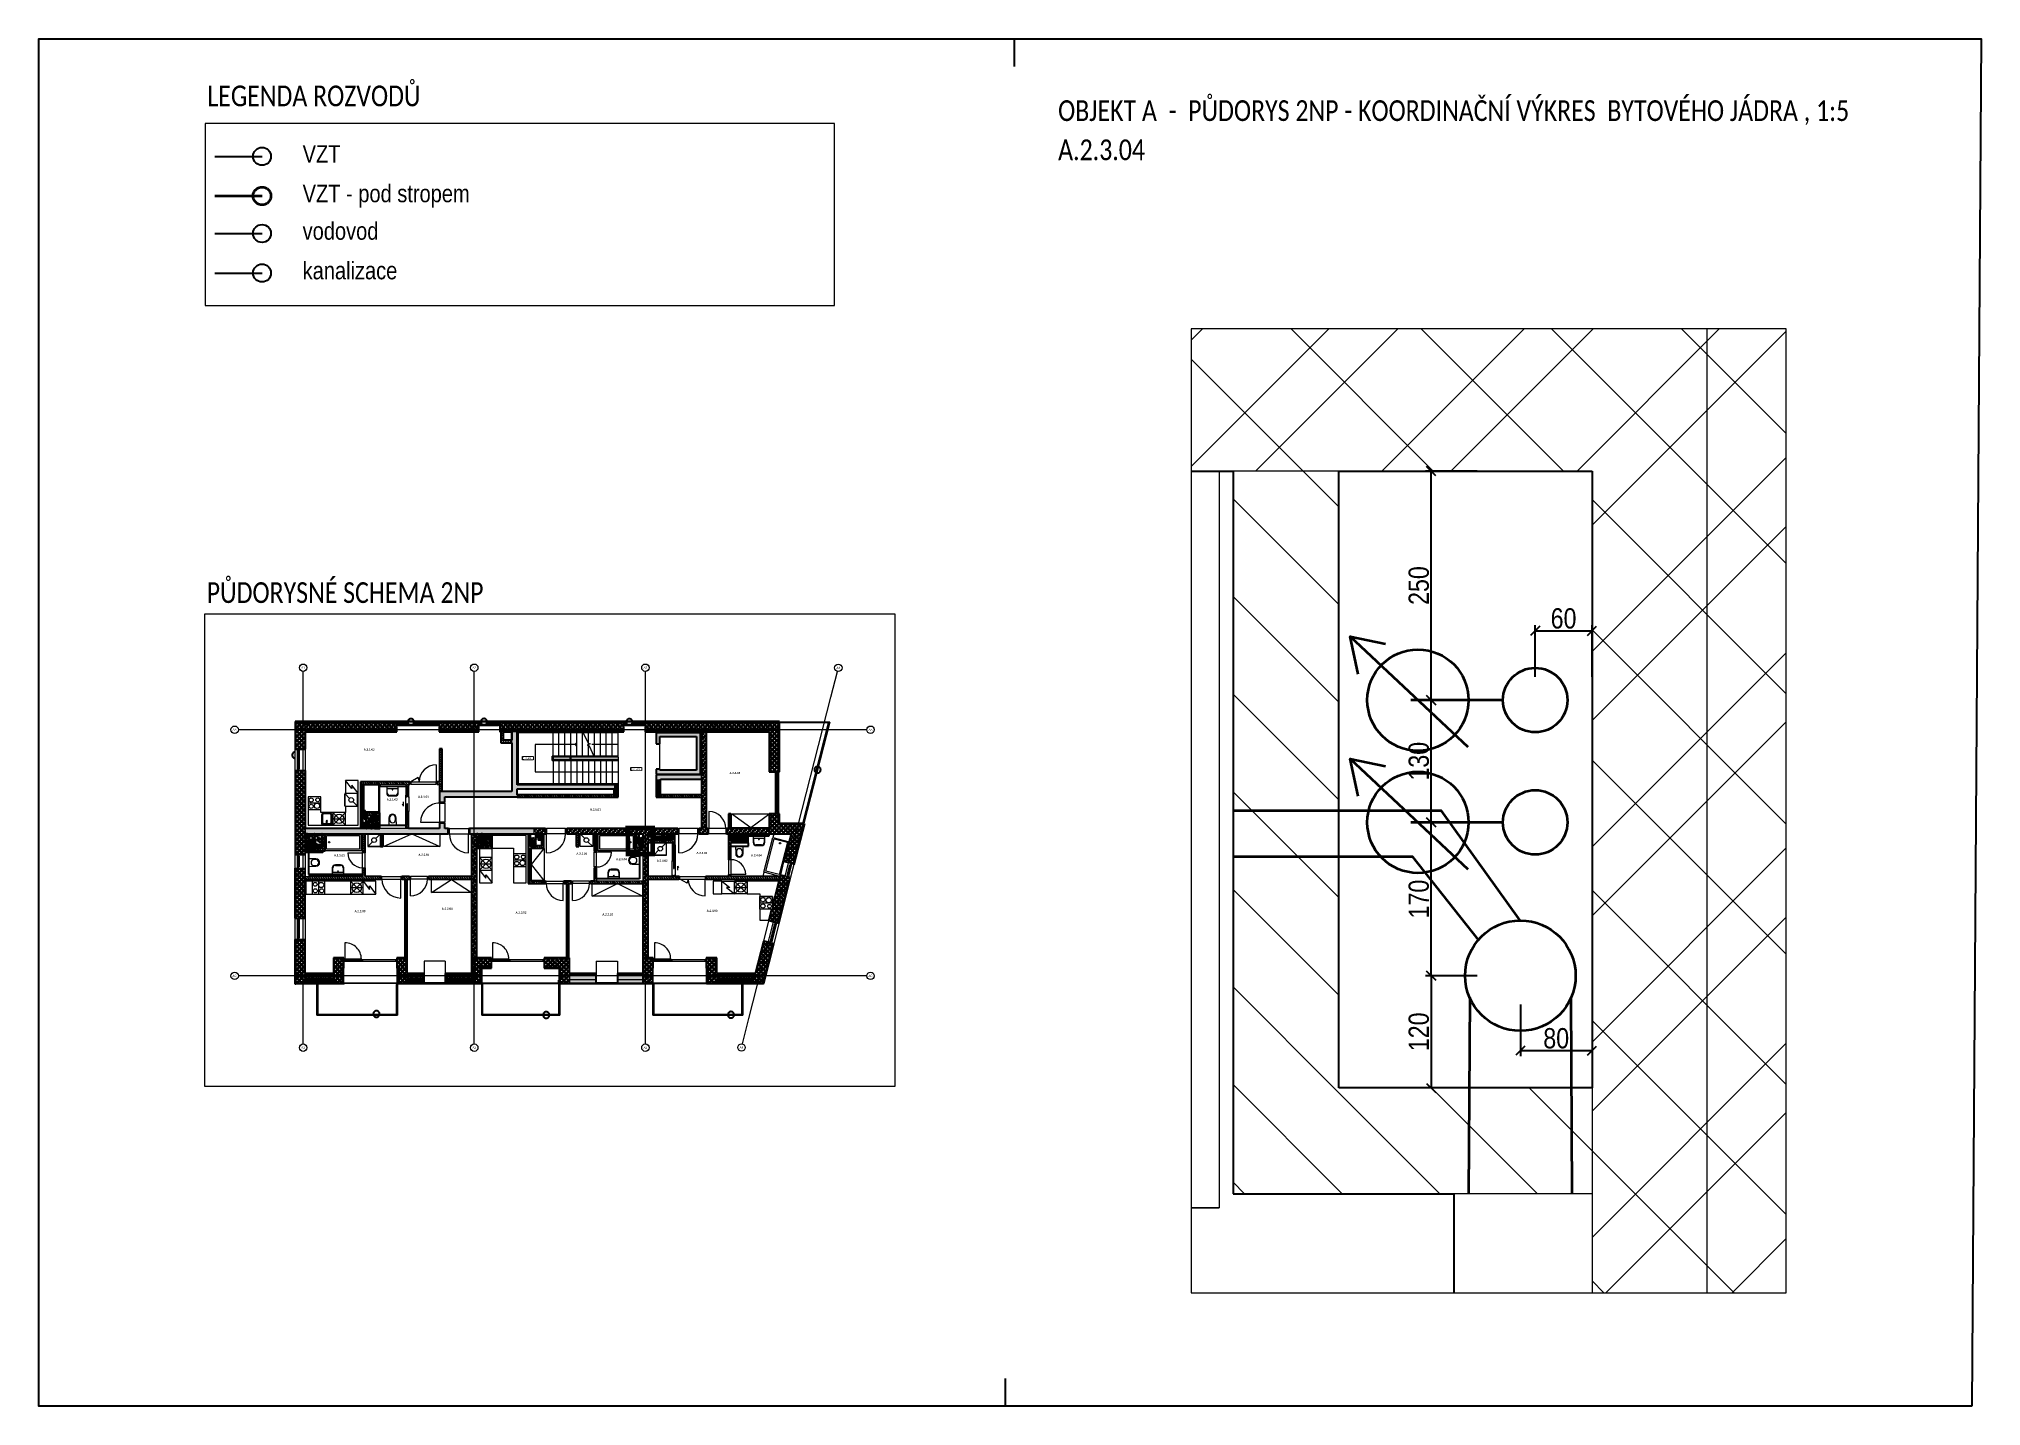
# Paper-space layout 'A_2.3.04' of a CAD drawing. Header units: millimetres. Extents: x -160 to 262, y 20 to 317.
# The model-space entities are those that its viewports show. They can reach past a viewport. Long polylines and large blocks are cut down to what shows.
import ezdxf

# ---------------------------------------------------------------- set-up
doc = ezdxf.new("R2010")
doc.units = ezdxf.units.MM
for name, pattern in [('HA_DashDot_10mm-S3mm', [500, 200, -150, 0, -150]), ('UDL_2NP_A$0$HA_Dash_2mm-S1mm', [100, 50, -50]), ('UDL_2NP_A$0$HA_DashDot_10mm-S3mm', [500, 200, -150, 0, -150]), ('UDL_2NP_A$0$HA_DashDot_2_2mm-S0_6mm', [110, 50, -30, 0, -30]), ('UDL_2NP_A$0$HA_DashDot_4mm-S1mm', [200, 100, -50, 0, -50])]:
    doc.linetypes.add(name, pattern=pattern)
for name, color, linetype, lineweight in [('_kanalizace', 34, 'Continuous', 35), ('_vodovod', 5, 'Continuous', 35), ('_VZT', 3, 'Continuous', 35), ('ABMV_det-koty 10', 140, 'Continuous', 5), ('UDL_2NP_A$0$A-AREA-____-IDEN', 252, 'Continuous', 9), ('UDL_2NP_A$0$A-AREA-____-OTLN', 252, 'Continuous', 5), ('UDL_2NP_A$0$A-DOOR-____-MCUT', 252, 'UDL_2NP_A$0$HA_DashDot_2_2mm-S0_6mm', 9), ('UDL_2NP_A$0$A-DOOR-____-OTLN', 252, 'Continuous', 9), ('UDL_2NP_A$0$A-DOOR-FRAM-MCUT', 252, 'Continuous', 9), ('UDL_2NP_A$0$A-FLOR-____-OTLN', 252, 'Continuous', 9), ('UDL_2NP_A$0$A-FLOR-HRAL-MBND', 252, 'UDL_2NP_A$0$HA_DashDot_4mm-S1mm', 9), ('UDL_2NP_A$0$A-FLOR-HRAL-OTLN', 252, 'Continuous', 9), ('UDL_2NP_A$0$A-GENM-____-OTLN', 252, 'Continuous', 9), ('UDL_2NP_A$0$A-GLAZ-____-MCUT', 252, 'Continuous', 5), ('UDL_2NP_A$0$A-GLAZ-____-OTLN', 252, 'Continuous', 5), ('UDL_2NP_A$0$A-GLAZ-CURT-MCUT', 252, 'Continuous', 5), ('UDL_2NP_A$0$A-GLAZ-CURT-OTLN', 252, 'Continuous', 5), ('UDL_2NP_A$0$A-GLAZ-CWMG-MCUT', 252, 'Continuous', 5), ('UDL_2NP_A$0$A-GLAZ-CWMG-OTLN', 252, 'Continuous', 5), ('UDL_2NP_A$0$A-WALL-____-MCUT', 252, 'Continuous', 9), ('UDL_2NP_A$0$A-WALL-____-OTLN', 252, 'Continuous', 9), ('UDL_2NP_A$0$A-WALL-____-PATT', 252, 'Continuous', 25), ('UDL_2NP_A$0$E-ELEC-FIXT-OTLN', 252, 'Continuous', 9), ('UDL_2NP_A$0$G-____-____-DIMS', 252, 'Continuous', 5), ('UDL_2NP_A$0$I-FURN-____-OTLN', 252, 'Continuous', 9), ('UDL_2NP_A$0$I-WALL-____-MCUT', 252, 'Continuous', 25), ('UDL_2NP_A$0$M-HVAC-DUCT-OTLN', 252, 'Continuous', 9), ('UDL_2NP_A$0$P-SANR-FIXT-OTLN', 252, 'Continuous', 9), ('UDL_2NP_A$0$Q-CASE-____-OTLN', 252, 'Continuous', 9), ('UDL_2NP_A$0$Q-SPCQ-____-OTLN', 252, 'Continuous', 9), ('UDL_2NP_A$0$S-GRID-____-IDEN', 252, 'Continuous', 9), ('UDL_2NP_A$0$S-GRID-____-OTLN', 252, 'Continuous', 5), ('UDL_2NP_A$0$S-STRS-____-IDEN', 252, 'Continuous', 5), ('UDL_2NP_A$0$S-STRS-____-MBND', 252, 'UDL_2NP_A$0$HA_DashDot_4mm-S1mm', 9), ('UDL_2NP_A$0$S-STRS-____-OTLN', 252, 'Continuous', 9)]:
    doc.layers.add(name, color=color, linetype=linetype, lineweight=lineweight)
doc.layers.add('_koo upravy', color=1, linetype='Continuous')
doc.layers.add('ABMV_Sheet_Titleblock', color=7, linetype='Continuous')
doc.layers.add('G-____-____-NPLT', color=9, linetype='Continuous', plot=False)
doc.styles.add('$0$GENERATED_STYLE_1', font='ARIALN.TTF')
doc.styles.add('ar-na-light10', font='ARIALN.TTF', dxfattribs={"height": 22})
doc.styles.add('Calibri', font='calibri.ttf', dxfattribs={"width": 0.8, "height": 75})
doc.styles.add('UDL_2NP_A$0$Arial', font='arial.ttf', dxfattribs={"height": 50})
doc.styles.add('UDL_2NP_A$0$Arial_1', font='arial.ttf', dxfattribs={"height": 100})
doc.styles.add('UDL_2NP_A$0$Arial_2', font='arial.ttf', dxfattribs={"height": 75})
doc.styles.add('UDL_2NP_A$0$Calibri_B', font='calibrib.ttf', dxfattribs={"width": 0.8, "height": 100})
doc.dimstyles.new('Copy of _MP_10', dxfattribs={"dimscale": 50, "dimtxt": 22, "dimasz": 0.2, "dimexe": 0.12, "dimexo": 0.15, "dimgap": 0.04165, "dimtad": 1, "dimdec": 0, "dimrnd": 0.5, "dimzin": 3, "dimdsep": 46, "dimtxsty": 'ar-na-light10', "dimblk": 'OBLIQUE', "dimcen": 0.12, "dimadec": 0, "dimazin": 2, "dimtfac": 0.75, "dimtdec": 0, "dimtix": 1, "dimtmove": 2, "dimatfit": 2, "dimldrblk": 'OBLIQUE', "dimfxl": 1, "dimfxlon": 1, "dimtolj": 1, "dimtzin": 0, "dimarcsym": 0})
pattern_1 = [(135, (0, 0), (-53.033, -53.033), [])]
pattern_2 = [(45, (0, 0), (-106.066, 106.066), []), (45, (75, 0), (-106.066, 106.066), []), (315, (0, 0), (106.066, 106.066), []), (315, (75, 0), (106.066, 106.066), [])]
pattern_3 = [(45, (0, 0), (-106.066, 106.066), []), (45, (75, 0), (-106.066, 106.066), []), (315, (0, 0), (70.71068, 70.71068), [])]
pattern_4 = [(0, (0, 0), (58.594, 33.829), [39.062, -78.125]), (120, (0, 0), (-58.593773, 33.82939), [39.062, -78.125]), (60, (0, 0), (0.000227, 67.65839), [0, -78.125, 39.062, 0])]
pattern_5 = [(45, (0, 0), (-125.7236, 125.7236), []), (45, (0, 190.5), (-125.7236, 125.7236), [])]

psp = doc.layouts.new('A_2.3.04')

# ---------------------------------------------------------------- texts
at = {"layer": 'ABMV_Sheet_Titleblock', "char_height": 4.5, "width": 193.8912, "attachment_point": 4, "style": 'Calibri'}
for s, insert in [('{\\fCalibri|b0|i0|c238|p34;LEGENDA ROZVODŮ}', (-123.76, 304.73)), ('{\\fCalibri|b0|i0|c238|p34;OBJEKT A  -  PŮDORYS 2NP - KOORDINAČNÍ VÝKRES  BYTOVÉHO JÁDRA , 1:5}', (61.07, 301.11)), ('{\\fCalibri|b0|i0|c238|p34;PŮDORYSNÉ SCHEMA 2NP}', (-123.92, 196.84))]:
    psp.add_mtext(s, dxfattribs=dict(at, insert=insert))
at = {"layer": 'ABMV_Sheet_Titleblock', "color": 1, "insert": (61.07, 293.02), "char_height": 4.5, "width": 193.8912, "attachment_point": 4, "style": 'Calibri'}
psp.add_mtext('{\\fCalibri|b0|i0|c238|p34;A.2.3.04}', dxfattribs=at)

msp = doc.modelspace()

# ---------------------------------------------------------------- texts
at = {"layer": '_koo upravy', "color": 7, "style": '$0$GENERATED_STYLE_1'}
for s, p in [('VZT', (44642.7, 10591)), ('VZT - pod stropem', (44642.7, 9459.6)), ('vodovod', (44642.7, 8388.6)), ('kanalizace', (44642.7, 7257.2))]:
    msp.add_text(s, height=500, dxfattribs=at).set_placement(p)

# ---------------------------------------------------------------- blocks, each defined once
blk = doc.blocks.new('UDL_2NP_A$0$Top Rail Type - Top Rail_Internal_-1380920-UDL_2NP-A')
at = {"layer": 'UDL_2NP_A$0$A-FLOR-HRAL-OTLN'}
for p, q in [((11830, 11549.6), (11830, 11499.6)), ((11830, 11499.6), (10180.4, 11499.6)), ((10180.4, 11499.6), (10180.4, 9100.4)), ((13253.7, 11499.6), (11830, 11499.6)), ((10180.4, 9100.4), (11550, 9100.4)), ((11550, 9050.4), (11550, 9100.4)), ((11550, 9100.4), (11830, 9100.4)), ((11830, 9100.4), (14910, 9100.4)), ((14910, 9100.4), (14910, 9050.4)), ((14910, 9050.4), (13150, 9050.4))]:
    blk.add_line(p, q, dxfattribs=at)
blk = doc.blocks.new('UDL_2NP_A$0$Top Rail Type - Top Rail_Internal_-V1-UDL_2NP-A')
at = {"layer": 'UDL_2NP_A$0$A-FLOR-HRAL-OTLN'}
for p, q in [((10180.4, 11499.6), (10180.4, 9100.4)), ((11830, 11499.6), (10180.4, 11499.6)), ((13253.7, 11499.6), (11830, 11499.6)), ((10180.4, 9100.4), (11550, 9100.4)), ((11550, 9100.4), (14910, 9100.4)), ((14910, 9100.4), (14910, 9050.4)), ((13150, 9050.4), (14910, 9050.4))]:
    blk.add_line(p, q, dxfattribs=at)
blk = doc.blocks.new('UDL_2NP_A$0$Top Rail Type - Top Rail_Internal_-1380936-UDL_2NP-A')
at = {"layer": 'UDL_2NP_A$0$A-FLOR-HRAL-OTLN'}
for p, q in [((11779.6, 10400.4), (11904.6, 10400.4)), ((11779.6, 10275.4), (11779.6, 10400.4)), ((11904.6, 10400.4), (13766.3, 10400.4)), ((11904.6, 10400.4), (11904.6, 10350.4)), ((11904.6, 10350.4), (11829.6, 10350.4)), ((11829.6, 10350.4), (11829.6, 10275.4)), ((13789.6, 10350.4), (11904.6, 10350.4)), ((11779.6, 10249.6), (11779.6, 10275.4)), ((11829.6, 10275.4), (11829.6, 10249.6)), ((11779.6, 10249.6), (11779.6, 10199.6)), ((11779.6, 10199.6), (11779.6, 10249.6)), ((11779.6, 10249.6), (14910, 10249.6)), ((14910, 10249.6), (14910, 10199.6)), ((14910, 10199.6), (11779.6, 10199.6))]:
    blk.add_line(p, q, dxfattribs=at)
blk = doc.blocks.new('UDL_2NP_A$0$Top Rail Type - Top Rail_Internal_-V2-UDL_2NP-A')
at = {"layer": 'UDL_2NP_A$0$A-FLOR-HRAL-OTLN'}
for p, q in [((11779.6, 10400.4), (11779.6, 10249.6)), ((11904.6, 10400.4), (11779.6, 10400.4)), ((13766.3, 10400.4), (11904.6, 10400.4)), ((11829.6, 10350.4), (11829.6, 10249.6)), ((11904.6, 10350.4), (11829.6, 10350.4)), ((13789.6, 10350.4), (11904.6, 10350.4)), ((11829.6, 10249.6), (14910, 10249.6)), ((14910, 10249.6), (14910, 10199.6)), ((11779.6, 10199.6), (14910, 10199.6))]:
    blk.add_line(p, q, dxfattribs=at)
blk = doc.blocks.new('UDL_2NP_A$0$Top Rail Type - Top Rail_Internal_-1382137-UDL_2NP-A')
at = {"layer": 'UDL_2NP_A$0$A-FLOR-HRAL-MBND'}
for p, q in [((10130.7, 11549.6), (10130.7, 9050.4)), ((12670, 11549.6), (10130.7, 11549.6)), ((13230.4, 11549.6), (12670, 11549.6)), ((10180.7, 11499.6), (10180.7, 9100.4)), ((12670, 11499.6), (10180.7, 11499.6)), ((13253.7, 11499.6), (12670, 11499.6)), ((10180.7, 9100.4), (12390, 9100.4)), ((12390, 9100.4), (14910, 9100.4)), ((14910, 9100.4), (14910, 9050.4)), ((10130.7, 9050.4), (12390, 9050.4)), ((12390, 9050.4), (14910, 9050.4))]:
    blk.add_line(p, q, dxfattribs=at)
at = {"layer": 'UDL_2NP_A$0$A-FLOR-HRAL-OTLN'}
for p, q in [((13230.4, 11549.6), (13253.7, 11499.6)), ((14910, 11549.6), (13230.4, 11549.6)), ((14910, 11499.6), (14910, 11549.6)), ((14910, 11499.6), (13253.7, 11499.6))]:
    blk.add_line(p, q, dxfattribs=at)
blk = doc.blocks.new('UDL_2NP_A$0$Top Rail Type - Top Rail_Internal_-1382153-UDL_2NP-A')
at = {"layer": 'UDL_2NP_A$0$A-FLOR-HRAL-MBND'}
for p, q in [((12619.6, 10400.4), (12619.6, 10199.6)), ((12744.6, 10400.4), (12619.6, 10400.4)), ((13766.3, 10400.4), (12744.6, 10400.4)), ((12669.6, 10350.4), (12669.6, 10249.6)), ((12744.6, 10350.4), (12669.6, 10350.4)), ((13789.6, 10350.4), (12744.6, 10350.4)), ((12669.6, 10249.6), (14910, 10249.6)), ((14910, 10249.6), (14910, 10199.6)), ((12619.6, 10199.6), (14910, 10199.6))]:
    blk.add_line(p, q, dxfattribs=at)
at = {"layer": 'UDL_2NP_A$0$A-FLOR-HRAL-OTLN'}
for p, q in [((13766.3, 10400.4), (13789.6, 10350.4)), ((14910, 10400.4), (13766.3, 10400.4)), ((14910, 10350.4), (14910, 10400.4)), ((14910, 10350.4), (13789.6, 10350.4))]:
    blk.add_line(p, q, dxfattribs=at)
blk = doc.blocks.new('UDL_2NP_A$0$HA_DR_Single_Swing_Solid - In_900x2100-1679348-UDL_2NP-A')
at = {"layer": 'UDL_2NP_A$0$A-DOOR-____-MCUT'}
for p, q in [((-450, 125), (450, 125)), ((-450, -125), (450, -125))]:
    blk.add_line(p, q, dxfattribs=at)
at = {"layer": 'UDL_2NP_A$0$A-DOOR-____-OTLN', "lineweight": 5}
blk.add_line((450, -1025), (450, -125), dxfattribs=at)
blk.add_arc((450, -125), 900, 180, 270, dxfattribs=at)
at = {"layer": 'UDL_2NP_A$0$A-DOOR-FRAM-MCUT'}
for p, q in [((-450, 125), (-500, 125)), ((-500, 125), (-500, -125)), ((-450, -125), (-450, 125)), ((500, 125), (450, 125)), ((450, 125), (450, -125)), ((500, -125), (500, 125)), ((-500, -125), (-450, -125)), ((450, -125), (500, -125))]:
    blk.add_line(p, q, dxfattribs=at)
blk = doc.blocks.new('UDL_2NP_A$0$HA_DR_Double_Swing_Solid - In_1200x2100_800-1679381-UDL_2NP-A')
at = {"layer": 'UDL_2NP_A$0$A-DOOR-____-MCUT'}
for p, q in [((-600, 57.5), (600, 57.5)), ((-600, -57.5), (600, -57.5))]:
    blk.add_line(p, q, dxfattribs=at)
at = {"layer": 'UDL_2NP_A$0$A-DOOR-____-OTLN', "lineweight": 5}
for p, q in [((600, 857.5), (600, 57.5)), ((-253.6, 257.5), (-600, 57.5))]:
    blk.add_line(p, q, dxfattribs=at)
for centre, radius, start, end in [((600, 57.5), 800, 90, 180), ((-600, 57.5), 400, 360, 30)]:
    blk.add_arc(centre, radius, start, end, dxfattribs=at)
at = {"layer": 'UDL_2NP_A$0$A-DOOR-FRAM-MCUT'}
for p, q in [((-650, -57.5), (-650, 57.5)), ((-650, 57.5), (-600, 57.5)), ((-600, 57.5), (-600, -57.5)), ((600, 57.5), (650, 57.5)), ((600, -57.5), (600, 57.5)), ((650, 57.5), (650, -57.5)), ((-600, -57.5), (-650, -57.5)), ((650, -57.5), (600, -57.5))]:
    blk.add_line(p, q, dxfattribs=at)
blk = doc.blocks.new('UDL_2NP_A$0$HA_DR_Single_SlidingToPocket_Solid - In_700x2100-1679426-UDL_2NP-A')
at = {"layer": 'UDL_2NP_A$0$A-DOOR-____-MCUT'}
for p, q in [((-350, 77.5), (350, 77.5)), ((-350, -77.5), (350, -77.5))]:
    blk.add_line(p, q, dxfattribs=at)
at = {"layer": 'UDL_2NP_A$0$A-DOOR-____-MCUT', "linetype": 'Continuous', "lineweight": 5}
for p, q in [((720, 18.6), (-20, 18.6)), ((-20, 18.6), (-20, -20)), ((720, -20), (720, 18.6)), ((-20, -20), (350, -20)), ((400, -20), (710, -20)), ((100, -177.5), (-100, -177.5)), ((100, -177.5), (7.6, -230.8))]:
    blk.add_line(p, q, dxfattribs=at)
at = {"layer": 'UDL_2NP_A$0$A-DOOR-FRAM-MCUT'}
for p, q in [((-350, 77.5), (-420, 77.5)), ((-420, 77.5), (-420, 57.5)), ((-350, 20), (-350, 77.5)), ((420, 77.5), (350, 77.5)), ((350, 77.5), (350, 20)), ((420, 57.5), (420, 77.5)), ((-420, 57.5), (-400, 57.5)), ((-400, 57.5), (-400, -57.5)), ((400, 20), (400, 57.5)), ((400, 57.5), (420, 57.5)), ((790, 47.5), (710, 47.5)), ((710, 47.5), (710, 20)), ((790, 20), (790, 47.5)), ((-370, -20), (-370, 20)), ((-370, 20), (-350, 20)), ((350, 20), (400, 20)), ((710, 20), (790, 20)), ((-350, -20), (-370, -20)), ((-350, -77.5), (-350, -20)), ((400, -20), (350, -20)), ((350, -20), (350, -77.5)), ((400, -57.5), (400, -20)), ((710, -20), (710, -47.5)), ((790, -20), (710, -20)), ((790, -47.5), (790, -20)), ((-400, -57.5), (-420, -57.5)), ((-420, -57.5), (-420, -77.5)), ((420, -57.5), (400, -57.5)), ((420, -77.5), (420, -57.5)), ((710, -47.5), (790, -47.5)), ((-420, -77.5), (-350, -77.5)), ((350, -77.5), (420, -77.5))]:
    blk.add_line(p, q, dxfattribs=at)
blk = doc.blocks.new('UDL_2NP_A$0$HA_DR_Single_Swing_Solid - In_900x2100-1680200-UDL_2NP-A')
at = {"layer": 'UDL_2NP_A$0$A-DOOR-____-MCUT'}
for p, q in [((-450, 125), (450, 125)), ((-450, -125), (450, -125))]:
    blk.add_line(p, q, dxfattribs=at)
at = {"layer": 'UDL_2NP_A$0$A-DOOR-____-OTLN', "lineweight": 5}
blk.add_line((450, 1025), (450, 125), dxfattribs=at)
blk.add_arc((450, 125), 900, 90, 180, dxfattribs=at)
at = {"layer": 'UDL_2NP_A$0$A-DOOR-FRAM-MCUT'}
for p, q in [((-500, -125), (-500, 125)), ((-500, 125), (-450, 125)), ((-450, 125), (-450, -125)), ((450, 125), (500, 125)), ((450, -125), (450, 125)), ((500, 125), (500, -125)), ((-450, -125), (-500, -125)), ((500, -125), (450, -125))]:
    blk.add_line(p, q, dxfattribs=at)
blk = doc.blocks.new('UDL_2NP_A$0$HA_DR_Single_Swing_Solid - In_700x2100-1679652-UDL_2NP-A')
at = {"layer": 'UDL_2NP_A$0$A-DOOR-____-MCUT'}
for p, q in [((-350, 57.5), (350, 57.5)), ((-350, -57.5), (350, -57.5))]:
    blk.add_line(p, q, dxfattribs=at)
at = {"layer": 'UDL_2NP_A$0$A-DOOR-____-OTLN', "lineweight": 5}
blk.add_line((350, 757.5), (350, 57.5), dxfattribs=at)
blk.add_arc((350, 57.5), 700, 90, 180, dxfattribs=at)
at = {"layer": 'UDL_2NP_A$0$A-DOOR-FRAM-MCUT'}
for p, q in [((-400, -57.5), (-400, 57.5)), ((-400, 57.5), (-350, 57.5)), ((-350, 57.5), (-350, -57.5)), ((350, 57.5), (400, 57.5)), ((350, -57.5), (350, 57.5)), ((400, 57.5), (400, -57.5)), ((-350, -57.5), (-400, -57.5)), ((400, -57.5), (350, -57.5))]:
    blk.add_line(p, q, dxfattribs=at)
blk = doc.blocks.new('UDL_2NP_A$0$HA_DR_Single_Swing_Solid - In_900x2100-1679660-UDL_2NP-A')
at = {"layer": 'UDL_2NP_A$0$A-DOOR-____-MCUT'}
for p, q in [((-450, 57.5), (450, 57.5)), ((-450, -57.5), (450, -57.5))]:
    blk.add_line(p, q, dxfattribs=at)
at = {"layer": 'UDL_2NP_A$0$A-DOOR-____-OTLN', "lineweight": 5}
blk.add_line((450, -957.5), (450, -57.5), dxfattribs=at)
blk.add_arc((450, -57.5), 900, 180, 270, dxfattribs=at)
at = {"layer": 'UDL_2NP_A$0$A-DOOR-FRAM-MCUT'}
for p, q in [((-450, 57.5), (-500, 57.5)), ((-500, 57.5), (-500, -57.5)), ((-450, -57.5), (-450, 57.5)), ((500, 57.5), (450, 57.5)), ((450, 57.5), (450, -57.5)), ((500, -57.5), (500, 57.5)), ((-500, -57.5), (-450, -57.5)), ((450, -57.5), (500, -57.5))]:
    blk.add_line(p, q, dxfattribs=at)
blk = doc.blocks.new('UDL_2NP_A$0$HA_DR_Single_Swing_Solid - In_800x2100-1679663-UDL_2NP-A')
at = {"layer": 'UDL_2NP_A$0$A-DOOR-____-MCUT'}
for p, q in [((-400, 57.5), (400, 57.5)), ((-400, -57.5), (400, -57.5))]:
    blk.add_line(p, q, dxfattribs=at)
at = {"layer": 'UDL_2NP_A$0$A-DOOR-____-OTLN', "lineweight": 5}
blk.add_line((400, 857.5), (400, 57.5), dxfattribs=at)
blk.add_arc((400, 57.5), 800, 90, 180, dxfattribs=at)
at = {"layer": 'UDL_2NP_A$0$A-DOOR-FRAM-MCUT'}
for p, q in [((-450, -57.5), (-450, 57.5)), ((-450, 57.5), (-400, 57.5)), ((-400, 57.5), (-400, -57.5)), ((400, 57.5), (450, 57.5)), ((400, -57.5), (400, 57.5)), ((450, 57.5), (450, -57.5)), ((-400, -57.5), (-450, -57.5)), ((450, -57.5), (400, -57.5))]:
    blk.add_line(p, q, dxfattribs=at)
blk = doc.blocks.new('UDL_2NP_A$0$HA_DR_Single_Swing_Solid - In_800x2100-1680242-UDL_2NP-A')
at = {"layer": 'UDL_2NP_A$0$A-DOOR-____-MCUT'}
for p, q in [((-400, 57.5), (400, 57.5)), ((-400, -57.5), (400, -57.5))]:
    blk.add_line(p, q, dxfattribs=at)
at = {"layer": 'UDL_2NP_A$0$A-DOOR-____-OTLN', "lineweight": 5}
blk.add_line((400, -857.5), (400, -57.5), dxfattribs=at)
blk.add_arc((400, -57.5), 800, 180, 270, dxfattribs=at)
at = {"layer": 'UDL_2NP_A$0$A-DOOR-FRAM-MCUT'}
for p, q in [((-400, 57.5), (-450, 57.5)), ((-450, 57.5), (-450, -57.5)), ((-400, -57.5), (-400, 57.5)), ((450, 57.5), (400, 57.5)), ((400, 57.5), (400, -57.5)), ((450, -57.5), (450, 57.5)), ((-450, -57.5), (-400, -57.5)), ((400, -57.5), (450, -57.5))]:
    blk.add_line(p, q, dxfattribs=at)
blk = doc.blocks.new('UDL_2NP_A$0$HA_DR_Single_Swing_Solid - In_700x2100-1680245-UDL_2NP-A')
at = {"layer": 'UDL_2NP_A$0$A-DOOR-____-MCUT'}
for p, q in [((-350, 57.5), (350, 57.5)), ((-350, -57.5), (350, -57.5))]:
    blk.add_line(p, q, dxfattribs=at)
at = {"layer": 'UDL_2NP_A$0$A-DOOR-____-OTLN', "lineweight": 5}
blk.add_line((350, -757.5), (350, -57.5), dxfattribs=at)
blk.add_arc((350, -57.5), 700, 180, 270, dxfattribs=at)
at = {"layer": 'UDL_2NP_A$0$A-DOOR-FRAM-MCUT'}
for p, q in [((-350, 57.5), (-400, 57.5)), ((-400, 57.5), (-400, -57.5)), ((-350, -57.5), (-350, 57.5)), ((400, 57.5), (350, 57.5)), ((350, 57.5), (350, -57.5)), ((400, -57.5), (400, 57.5)), ((-400, -57.5), (-350, -57.5)), ((350, -57.5), (400, -57.5))]:
    blk.add_line(p, q, dxfattribs=at)
blk = doc.blocks.new('UDL_2NP_A$0$HA_DR_Double_Swing_Solid - In_1200x2100_800-1680328-UDL_2NP-A')
at = {"layer": 'UDL_2NP_A$0$A-DOOR-____-MCUT'}
for p, q in [((-600, 57.5), (600, 57.5)), ((-600, -57.5), (600, -57.5))]:
    blk.add_line(p, q, dxfattribs=at)
at = {"layer": 'UDL_2NP_A$0$A-DOOR-____-OTLN', "lineweight": 5}
for p, q in [((-253.6, -257.5), (-600, -57.5)), ((600, -857.5), (600, -57.5))]:
    blk.add_line(p, q, dxfattribs=at)
for centre, radius, start, end in [((-600, -57.5), 400, 330, 0), ((600, -57.5), 800, 180, 270)]:
    blk.add_arc(centre, radius, start, end, dxfattribs=at)
at = {"layer": 'UDL_2NP_A$0$A-DOOR-FRAM-MCUT'}
for p, q in [((-600, 57.5), (-650, 57.5)), ((-650, 57.5), (-650, -57.5)), ((-600, -57.5), (-600, 57.5)), ((650, 57.5), (600, 57.5)), ((600, 57.5), (600, -57.5)), ((650, -57.5), (650, 57.5)), ((-650, -57.5), (-600, -57.5)), ((600, -57.5), (650, -57.5))]:
    blk.add_line(p, q, dxfattribs=at)
blk = doc.blocks.new('UDL_2NP_A$0$HA_DR_Single_Swing_Solid - In_800x2100-1680203-UDL_2NP-A')
at = {"layer": 'UDL_2NP_A$0$A-DOOR-____-MCUT'}
for p, q in [((-400, 125), (400, 125)), ((-400, -125), (400, -125))]:
    blk.add_line(p, q, dxfattribs=at)
at = {"layer": 'UDL_2NP_A$0$A-DOOR-____-OTLN', "lineweight": 5}
blk.add_line((400, -925), (400, -125), dxfattribs=at)
blk.add_arc((400, -125), 800, 180, 270, dxfattribs=at)
at = {"layer": 'UDL_2NP_A$0$A-DOOR-FRAM-MCUT'}
for p, q in [((-400, 125), (-450, 125)), ((-450, 125), (-450, -125)), ((-400, -125), (-400, 125)), ((450, 125), (400, 125)), ((400, 125), (400, -125)), ((450, -125), (450, 125)), ((-450, -125), (-400, -125)), ((400, -125), (450, -125))]:
    blk.add_line(p, q, dxfattribs=at)
blk = doc.blocks.new('UDL_2NP_A$0$HA_WD_SinglePanel - 1000x2100-1389163-UDL_2NP-A')
at = {"layer": 'UDL_2NP_A$0$A-GLAZ-____-MCUT'}
for p, q in [((-420, 170), (-500, 170)), ((-420, 135), (-420, 170)), ((500, 170), (420, 170)), ((420, 170), (420, 135)), ((-440, 75), (-440, 125)), ((-440, 125), (-390, 125)), ((-390, 125), (-390, 75)), ((390, 75), (390, 125)), ((390, 125), (440, 125)), ((440, 125), (440, 75)), ((-500, 100), (-440, 100)), ((390, 105), (-390, 105)), ((390, 95), (-390, 95)), ((440, 100), (500, 100)), ((-390, 75), (-440, 75)), ((440, 75), (390, 75))]:
    blk.add_line(p, q, dxfattribs=at)
at = {"layer": 'UDL_2NP_A$0$A-GLAZ-____-OTLN'}
for p, q in [((420, 170), (-420, 170)), ((440, 125), (-440, 125)), ((-440, 75), (-440, 125)), ((390, 125), (-390, 125)), ((440, 125), (440, 75)), ((-440, 75), (440, 75)), ((390, 75), (-390, 75))]:
    blk.add_line(p, q, dxfattribs=at)
blk = doc.blocks.new('UDL_2NP_A$0$HA_WD_SinglePanel - 1000x1500-1389230-UDL_2NP-A')
at = {"layer": 'UDL_2NP_A$0$A-GLAZ-____-MCUT'}
for p, q in [((-500, 170), (-500, 100)), ((-420, 170), (-500, 170)), ((-420, 125), (-420, 170)), ((500, 170), (420, 170)), ((420, 170), (420, 125)), ((500, 100), (500, 170)), ((-440, 75), (-440, 125)), ((-440, 125), (-390, 125)), ((-390, 125), (-390, 75)), ((390, 75), (390, 125)), ((390, 125), (440, 125)), ((440, 125), (440, 75)), ((-500, 100), (-440, 100)), ((390, 105), (-390, 105)), ((390, 95), (-390, 95)), ((440, 100), (500, 100)), ((-390, 75), (-440, 75)), ((440, 75), (390, 75))]:
    blk.add_line(p, q, dxfattribs=at)
at = {"layer": 'UDL_2NP_A$0$A-GLAZ-____-OTLN'}
for p, q in [((420, 170), (-420, 170)), ((440, 125), (-440, 125)), ((-440, 75), (-440, 125)), ((390, 125), (-390, 125)), ((440, 125), (440, 75)), ((-440, 75), (440, 75)), ((390, 75), (-390, 75))]:
    blk.add_line(p, q, dxfattribs=at)
blk = doc.blocks.new('UDL_2NP_A$0$HA_WD_SinglePanel - 625x1000-1390022-UDL_2NP-A')
at = {"layer": 'UDL_2NP_A$0$A-GLAZ-____-MCUT'}
for p, q in [((-312.5, 170), (-312.5, 100)), ((-232.5, 170), (-312.5, 170)), ((-232.5, 125), (-232.5, 170)), ((312.5, 170), (232.5, 170)), ((232.5, 170), (232.5, 125)), ((312.5, 100), (312.5, 170)), ((-252.5, 75), (-252.5, 125)), ((-252.5, 125), (-202.5, 125)), ((-202.5, 125), (-202.5, 75)), ((202.5, 75), (202.5, 125)), ((202.5, 125), (252.5, 125)), ((252.5, 125), (252.5, 75)), ((-312.5, 100), (-252.5, 100)), ((202.5, 105), (-202.5, 105)), ((202.5, 95), (-202.5, 95)), ((252.5, 100), (312.5, 100)), ((-202.5, 75), (-252.5, 75)), ((252.5, 75), (202.5, 75))]:
    blk.add_line(p, q, dxfattribs=at)
at = {"layer": 'UDL_2NP_A$0$A-GLAZ-____-OTLN'}
for p, q in [((232.5, 170), (-232.5, 170)), ((252.5, 125), (-252.5, 125)), ((-252.5, 75), (-252.5, 125)), ((202.5, 125), (-202.5, 125)), ((252.5, 125), (252.5, 75)), ((-252.5, 75), (252.5, 75)), ((202.5, 75), (-202.5, 75))]:
    blk.add_line(p, q, dxfattribs=at)
blk = doc.blocks.new('UDL_2NP_A$0$HA_WD_SinglePanel - 1000x2400-1387701-UDL_2NP-A')
at = {"layer": 'UDL_2NP_A$0$A-GLAZ-____-MCUT'}
for p, q in [((-420, 170), (-500, 170)), ((-420, 125), (-420, 170)), ((500, 170), (420, 170)), ((420, 170), (420, 125)), ((-440, 75), (-440, 125)), ((-440, 125), (-390, 125)), ((-390, 125), (-390, 75)), ((390, 75), (390, 125)), ((390, 125), (440, 125)), ((440, 125), (440, 75)), ((-500, 100), (-440, 100)), ((390, 105), (-390, 105)), ((390, 95), (-390, 95)), ((440, 100), (500, 100)), ((-390, 75), (-440, 75)), ((440, 75), (390, 75))]:
    blk.add_line(p, q, dxfattribs=at)
at = {"layer": 'UDL_2NP_A$0$A-GLAZ-____-OTLN'}
for p, q in [((-370.2, 170), (-420, 170)), ((420, 170), (-124.7, 170)), ((440, 125), (-440, 125)), ((-440, 75), (-440, 125)), ((390, 125), (-390, 125)), ((440, 125), (440, 75)), ((-440, 75), (440, 75)), ((390, 75), (-390, 75))]:
    blk.add_line(p, q, dxfattribs=at)
blk = doc.blocks.new('UDL_2NP_A$0$HA_WD_SinglePanel - 1000x2400-V3-UDL_2NP-A')
at = {"layer": 'UDL_2NP_A$0$A-GLAZ-____-MCUT'}
for p, q in [((-420, 170), (-500, 170)), ((-420, 125), (-420, 170)), ((500, 170), (420, 170)), ((420, 170), (420, 125)), ((-440, 75), (-440, 125)), ((-440, 125), (-390, 125)), ((-390, 125), (-390, 75)), ((390, 75), (390, 125)), ((390, 125), (440, 125)), ((440, 125), (440, 75)), ((-500, 100), (-440, 100)), ((390, 105), (-390, 105)), ((390, 95), (-390, 95)), ((440, 100), (500, 100)), ((-390, 75), (-440, 75)), ((440, 75), (390, 75))]:
    blk.add_line(p, q, dxfattribs=at)
at = {"layer": 'UDL_2NP_A$0$A-GLAZ-____-OTLN'}
for p, q in [((-370.3, 170), (-420, 170)), ((420, 170), (-112.3, 170)), ((440, 125), (-440, 125)), ((-440, 75), (-440, 125)), ((390, 125), (-390, 125)), ((440, 125), (440, 75)), ((-440, 75), (440, 75)), ((390, 75), (-390, 75))]:
    blk.add_line(p, q, dxfattribs=at)
blk = doc.blocks.new('UDL_2NP_A$0$HA_WD_SinglePanel - 2000x2400-1391513-UDL_2NP-A')
at = {"layer": 'UDL_2NP_A$0$A-GLAZ-____-MCUT'}
for p, q in [((-920, 170), (-1000, 170)), ((-920, 125), (-920, 170)), ((1000, 170), (920, 170)), ((920, 170), (920, 125)), ((-940, 75), (-940, 125)), ((-940, 125), (-890, 125)), ((-890, 125), (-890, 75)), ((890, 75), (890, 125)), ((890, 125), (940, 125)), ((940, 125), (940, 75)), ((-1000, 100), (-940, 100)), ((890, 105), (-890, 105)), ((890, 95), (-890, 95)), ((940, 100), (1000, 100)), ((-890, 75), (-940, 75)), ((940, 75), (890, 75))]:
    blk.add_line(p, q, dxfattribs=at)
at = {"layer": 'UDL_2NP_A$0$A-GLAZ-____-OTLN'}
for p, q in [((-455.8, 170), (-920, 170)), ((920, 170), (-203.1, 170)), ((940, 125), (-940, 125)), ((-940, 75), (-940, 125)), ((890, 125), (-890, 125)), ((940, 125), (940, 75)), ((-940, 75), (940, 75)), ((890, 75), (-890, 75))]:
    blk.add_line(p, q, dxfattribs=at)
blk = doc.blocks.new('UDL_2NP_A$0$HA_WD_SinglePanel - 2000x2400-V4-UDL_2NP-A')
at = {"layer": 'UDL_2NP_A$0$A-GLAZ-____-MCUT'}
for p, q in [((-920, 170), (-1000, 170)), ((-920, 125), (-920, 170)), ((1000, 170), (920, 170)), ((920, 170), (920, 125)), ((-940, 75), (-940, 125)), ((-940, 125), (-890, 125)), ((-890, 125), (-890, 75)), ((890, 75), (890, 125)), ((890, 125), (940, 125)), ((940, 125), (940, 75)), ((-1000, 100), (-940, 100)), ((890, 105), (-890, 105)), ((890, 95), (-890, 95)), ((940, 100), (1000, 100)), ((-890, 75), (-940, 75)), ((940, 75), (890, 75))]:
    blk.add_line(p, q, dxfattribs=at)
at = {"layer": 'UDL_2NP_A$0$A-GLAZ-____-OTLN'}
for p, q in [((920, 170), (-920, 170)), ((940, 125), (-940, 125)), ((-940, 75), (-940, 125)), ((890, 125), (-890, 125)), ((940, 125), (940, 75)), ((-940, 75), (940, 75)), ((890, 75), (-890, 75))]:
    blk.add_line(p, q, dxfattribs=at)
blk = doc.blocks.new('UDL_2NP_A$0$HA_GM_Shaft_Rectangle - Default-1540504-UDL_2NP-A')
at = {"layer": 'UDL_2NP_A$0$A-GENM-____-OTLN'}
for p, q in [((0, -670), (0, 0)), ((0, 0), (820, 0)), ((820, 0), (820, -670)), ((820, -670), (0, -670))]:
    blk.add_line(p, q, dxfattribs=at)
blk = doc.blocks.new('UDL_2NP_A$0$HA_GM_Shaft_Rectangle - Default-1686993-UDL_2NP-A')
at = {"layer": 'UDL_2NP_A$0$A-GENM-____-OTLN'}
for p, q in [((0, -570), (0, 0)), ((0, 0), (370, 0)), ((370, 0), (370, -570)), ((370, -570), (0, -570))]:
    blk.add_line(p, q, dxfattribs=at)
blk = doc.blocks.new('UDL_2NP_A$0$HA_GM_Shaft_Rectangle - Default-1687047-UDL_2NP-A')
at = {"layer": 'UDL_2NP_A$0$A-GENM-____-OTLN'}
for p, q in [((0, -570), (0, 0)), ((0, 0), (515, 0)), ((515, 0), (515, -570)), ((515, -570), (0, -570))]:
    blk.add_line(p, q, dxfattribs=at)
blk = doc.blocks.new('UDL_2NP_A$0$HA_GM_Shaft_Rectangle - Default-1544561-UDL_2NP-A')
at = {"layer": 'UDL_2NP_A$0$A-GENM-____-OTLN'}
for p, q in [((0, -670), (0, 0)), ((0, 0), (275, 0)), ((275, 0), (275, -670)), ((275, -670), (0, -670))]:
    blk.add_line(p, q, dxfattribs=at)
blk = doc.blocks.new('UDL_2NP_A$0$HA_GM_Shaft_Rectangle - Default-1544357-UDL_2NP-A')
at = {"layer": 'UDL_2NP_A$0$A-GENM-____-OTLN'}
for p, q in [((0, -300), (0, 0)), ((0, 0), (1070, 0)), ((1070, 0), (1070, -300)), ((1070, -300), (0, -300))]:
    blk.add_line(p, q, dxfattribs=at)
blk = doc.blocks.new('UDL_2NP_A$0$HA_GM_Shaft_Rectangle - Default-1558718-UDL_2NP-A')
at = {"layer": 'UDL_2NP_A$0$A-GENM-____-OTLN'}
for p, q in [((0, -720), (0, 0)), ((0, 0), (1910, 0)), ((1910, 0), (1910, -720)), ((1910, -720), (0, -720))]:
    blk.add_line(p, q, dxfattribs=at)
blk = doc.blocks.new('UDL_2NP_A$0$HA_GM_Shaft_Rectangle - Default-1554857-UDL_2NP-A')
at = {"layer": 'UDL_2NP_A$0$A-GENM-____-OTLN'}
for p, q in [((0, -245), (0, 0)), ((0, 0), (4565, 0)), ((4565, 0), (4565, -245)), ((4565, -245), (0, -245))]:
    blk.add_line(p, q, dxfattribs=at)
blk = doc.blocks.new('UDL_2NP_A$0$HA_GM_Shaft_Rectangle - Default-1446282-UDL_2NP-A')
at = {"layer": 'UDL_2NP_A$0$A-GENM-____-OTLN'}
for p, q in [((0, -1600), (0, 0)), ((0, 0), (1735, 0)), ((1735, 0), (1735, -1600)), ((1735, -1600), (0, -1600))]:
    blk.add_line(p, q, dxfattribs=at)
blk = doc.blocks.new('UDL_2NP_A$0$HA_GM_Shaft_Rectangle - Default-1545500-UDL_2NP-A')
at = {"layer": 'UDL_2NP_A$0$A-GENM-____-OTLN'}
for p, q in [((0, -400), (0, 0)), ((0, 0), (370.4, 0)), ((370.4, 0), (370.4, -400)), ((370.4, -400), (0, -400))]:
    blk.add_line(p, q, dxfattribs=at)
blk = doc.blocks.new('UDL_2NP_A$0$HA_GM_Shaft_Rectangle - Default-1562919-UDL_2NP-A')
at = {"layer": 'UDL_2NP_A$0$A-GENM-____-OTLN'}
for p, q in [((0, -590), (0, 0)), ((0, 0), (670, 0)), ((670, 0), (670, -590)), ((670, -590), (0, -590))]:
    blk.add_line(p, q, dxfattribs=at)
blk = doc.blocks.new('UDL_2NP_A$0$HA_GM_Shaft_Rectangle - Default-1505507-UDL_2NP-A')
at = {"layer": 'UDL_2NP_A$0$A-GENM-____-OTLN'}
for p, q in [((0, -300), (0, 0)), ((0, 0), (700, 0)), ((700, 0), (700, -300)), ((700, -300), (0, -300))]:
    blk.add_line(p, q, dxfattribs=at)
blk = doc.blocks.new('UDL_2NP_A$0$ABMV_WashBasin_Generic - 550x460-1481868-UDL_2NP-A')
at = {"layer": 'UDL_2NP_A$0$P-SANR-FIXT-OTLN'}
for p, q in [((250, 510), (0, 510)), ((0, 480), (250, 480)), ((-150, 360), (-150, 50)), ((-120, 150), (-120, 360)), ((370, 360), (370, 150)), ((400, 50), (400, 360)), ((370, 150), (-120, 150))]:
    blk.add_line(p, q, dxfattribs=at)
for centre, radius, start, end in [((0, 360), 150, 90, 180), ((250, 360), 150, 360, 90), ((0, 360), 120, 90, 180), ((250, 360), 120, 360, 90), ((125, 200), 20, 90, 270), ((125, 200), 20, 270, 90)]:
    blk.add_arc(centre, radius, start, end, dxfattribs=at)
blk = doc.blocks.new('UDL_2NP_A$0$ABMV_Toilet_WallHung - Default-1481197-UDL_2NP-A')
at = {"layer": 'UDL_2NP_A$0$A-GENM-____-OTLN'}
for p, q in [((-50, 432.3), (-54.6, 75)), ((-16.3, 426.2), (-16.3, 340.3)), ((266.3, 340.3), (266.3, 426.2)), ((304.6, 75), (300, 432.3))]:
    blk.add_line(p, q, dxfattribs=at)
for centre, radius, start, end in [((125, 430.1), 175, 0.7323, 179.2677), ((125, 426.2), 141.3, 0, 180), ((125, 340.3), 141.3, 180, 360)]:
    blk.add_arc(centre, radius, start, end, dxfattribs=at)
blk = doc.blocks.new('UDL_2NP_A$0$ABMV_ShowerBasin_Generic - 800x1350-1417796-UDL_2NP-A')
at = {"layer": 'UDL_2NP_A$0$P-SANR-FIXT-OTLN'}
for p, q in [((1300, -50), (50, -50)), ((50, -50), (50, -750)), ((50, -50), (50, -750)), ((1300, -50), (50, -50)), ((1300, -750), (1300, -50)), ((1300, -750), (1300, -50)), ((50, -750), (1300, -750)), ((50, -750), (1300, -750)), ((0, -800), (1250, -800)), ((0, -800), (1250, -800))]:
    blk.add_line(p, q, dxfattribs=at)
blk.add_circle((100, -100), 20, dxfattribs=at)
blk = doc.blocks.new('UDL_2NP_A$0$ABMV_Bathtub_Generic - 800x1700-1419995-UDL_2NP-A')
at = {"layer": 'UDL_2NP_A$0$P-SANR-FIXT-OTLN'}
for p, q in [((0, 1700), (800, 1700)), ((0, 1700), (800, 1700)), ((800, 1700), (800, 0)), ((800, 1700), (800, 0)), ((75, 50), (75, 1625)), ((75, 1625), (725, 1625)), ((75, 1625), (725, 1625)), ((75, 50), (75, 1625)), ((725, 1625), (725, 50)), ((725, 1625), (725, 50)), ((725, 50), (75, 50)), ((725, 50), (75, 50)), ((800, 0), (0, 0)), ((800, 0), (0, 0))]:
    blk.add_line(p, q, dxfattribs=at)
blk.add_circle((400, 180), 30, dxfattribs=at)
blk = doc.blocks.new('UDL_2NP_A$0$ABMV_Bathtub_Generic - 800x1700-V5-UDL_2NP-A')
at = {"layer": 'UDL_2NP_A$0$P-SANR-FIXT-OTLN'}
for p, q in [((0, 0), (0, 1700)), ((0, 1700), (800, 1700)), ((0, 1700), (800, 1700)), ((0, 1700), (0, 0)), ((75, 50), (75, 1625)), ((75, 1625), (725, 1625)), ((75, 1625), (725, 1625)), ((75, 50), (75, 1625)), ((725, 1625), (725, 50)), ((725, 1625), (725, 50)), ((725, 50), (75, 50)), ((725, 50), (75, 50)), ((800, 0), (0, 0)), ((800, 0), (0, 0))]:
    blk.add_line(p, q, dxfattribs=at)
blk.add_circle((400, 180), 30, dxfattribs=at)
blk = doc.blocks.new('UDL_2NP_A$0$HA_WD_BreakAngle - 1000_1000_1500 67_2-1699731-UDL_2NP-A')
at = {"layer": 'UDL_2NP_A$0$A-GLAZ-____-MCUT'}
for p, q in [((-500, -205), (-460, -205)), ((-460, -205), (-460, -223.3)), ((460, -205), (500, -205)), ((460, -223.3), (460, -205)), ((-440, -235), (-440, -265)), ((440, -265), (440, -235)), ((-440, -265), (-500, -265)), ((500, -265), (440, -265))]:
    blk.add_line(p, q, dxfattribs=at)
at = {"layer": 'UDL_2NP_A$0$A-GLAZ-____-OTLN', "linetype": 'UDL_2NP_A$0$HA_DashDot_2_2mm-S0_6mm'}
for p, q in [((500, 816.3), (-500, 816.3)), ((-500, 816.3), (-500, 235)), ((500, 816.3), (500, 235))]:
    blk.add_line(p, q, dxfattribs=at)
at = {"layer": 'UDL_2NP_A$0$A-GLAZ-____-OTLN'}
for p, q in [((460, -205), (-460, -205)), ((-440, -265), (440, -265))]:
    blk.add_line(p, q, dxfattribs=at)
blk = doc.blocks.new('UDL_2NP_A$0$HA_WD_BreakAngle - 1000_1000_1500 67_2-1701496-UDL_2NP-A')
at = {"layer": 'UDL_2NP_A$0$A-GLAZ-____-MCUT'}
for p, q in [((-440, 265), (-500, 265)), ((-440, 235), (-440, 265)), ((500, 265), (440, 265)), ((440, 265), (440, 235)), ((-460, 205), (-460, 223.3)), ((460, 223.3), (460, 205)), ((-500, 205), (-460, 205)), ((460, 205), (500, 205))]:
    blk.add_line(p, q, dxfattribs=at)
at = {"layer": 'UDL_2NP_A$0$A-GLAZ-____-OTLN'}
blk.add_line((460, 205), (-460, 205), dxfattribs=at)
at = {"layer": 'UDL_2NP_A$0$A-GLAZ-____-OTLN', "linetype": 'UDL_2NP_A$0$HA_DashDot_2_2mm-S0_6mm'}
for p, q in [((-500, -816.3), (-500, -235)), ((500, -816.3), (500, -235)), ((500, -816.3), (-500, -816.3))]:
    blk.add_line(p, q, dxfattribs=at)
blk = doc.blocks.new('UDL_2NP_A$0$Casework 7 - Casework 6-1435500-UDL_2NP-A')
at = {"layer": 'UDL_2NP_A$0$Q-CASE-____-OTLN'}
for p, q in [((-4152.8, -26699.1), (-4152.8, -27299.1)), ((-3854.4, -26699.1), (-4152.8, -26699.1)), ((-2044.5, -26699.1), (-3254.4, -26699.1)), ((-842.9, -26699.1), (-844.5, -26699.1)), ((-842.9, -27299.1), (-842.9, -26699.1)), ((-4152.8, -27299.1), (-3854.4, -27299.1)), ((-3254.4, -27299.1), (-2044.5, -27299.1)), ((-844.5, -27299.1), (-842.9, -27299.1))]:
    blk.add_line(p, q, dxfattribs=at)
blk = doc.blocks.new('UDL_2NP_A$0$Casework 3 - Casework 6-1435513-UDL_2NP-A')
at = {"layer": 'UDL_2NP_A$0$Q-CASE-____-OTLN'}
for p, q in [((2005, 8645.9), (2005, 8625)), ((2605, 7130.9), (2605, 8645.9)), ((2005, 8025), (2005, 7730.9)), ((230, 7875), (230, 7130.9)), ((830, 7730.9), (830, 7875)), ((1403.2, 7730.9), (830, 7730.9)), ((2005, 7730.9), (2003.2, 7730.9)), ((230, 7130.9), (1403.2, 7130.9)), ((2003.2, 7130.9), (2605, 7130.9))]:
    blk.add_line(p, q, dxfattribs=at)
blk = doc.blocks.new('UDL_2NP_A$0$Casework 8 - Casework 6-1435526-UDL_2NP-A')
at = {"layer": 'UDL_2NP_A$0$Q-CASE-____-OTLN'}
for p, q in [((10560, 6650.9), (8710, 6650.9)), ((10560, 5770.9), (10560, 6650.9)), ((8355, 6040), (8355, 5600.9)), ((8955, 5600.9), (8955, 6050.9)), ((8955, 6050.9), (9960, 6050.9)), ((9960, 6050.9), (9960, 5770.9)), ((9960, 5170.9), (9960, 4400.9)), ((10560, 4400.9), (10560, 5170.9)), ((9960, 4400.9), (10560, 4400.9))]:
    blk.add_line(p, q, dxfattribs=at)
blk = doc.blocks.new('UDL_2NP_A$0$R_bathroom_washing_machine - 600x600x900-1435724-UDL_2NP-A')
at = {"layer": 'UDL_2NP_A$0$E-ELEC-FIXT-OTLN'}
for p, q in [((77.5, 596.6), (77.5, -3.4)), ((455.3, 374.4), (677.5, 596.6)), ((77.5, -3.4), (299.7, 218.9)), ((77.5, -3.4), (677.5, -3.4)), ((107.5, -3.4), (107.5, -8.4)), ((647.5, -8.4), (107.5, -8.4)), ((647.5, -8.4), (647.5, -3.4))]:
    blk.add_line(p, q, dxfattribs=at)
blk.add_circle((377.5, 296.6), 110, dxfattribs=at)
blk = doc.blocks.new('UDL_2NP_A$0$Kuchyňská_linka_myčka_ADNS - Myčka-1435726-UDL_2NP-A')
at = {"layer": 'UDL_2NP_A$0$Q-SPCQ-____-OTLN'}
for p, q in [((300, 300), (-300, 300)), ((-300, 300), (-300, -300)), ((300, 300), (-300, -300)), ((-300, 300), (300, -300)), ((300, 300), (-300, 300)), ((-300, 300), (-300, 0)), ((300, -300), (300, 300)), ((300, 0), (300, 300)), ((-300, 0), (300, 0)), ((-300, -300), (300, -300))]:
    blk.add_line(p, q, dxfattribs=at)
blk.add_circle((0, 0), 225, dxfattribs=at)
blk = doc.blocks.new('UDL_2NP_A$0$Kuchyňská_linka_sporák_ADNS - 600x600x800-1435728-UDL_2NP-A')
at = {"layer": 'UDL_2NP_A$0$Q-SPCQ-____-OTLN'}
for p, q in [((600, 600), (0, 600)), ((0, 600), (0, 0)), ((600, 600), (0, 600)), ((0, 600), (0, 300)), ((600, 0), (600, 600)), ((600, 300), (600, 600)), ((0, 300), (600, 300)), ((0, 0), (600, 0))]:
    blk.add_line(p, q, dxfattribs=at)
for centre, radius in [((175, 425), 125), ((450, 450), 100), ((450, 150), 100), ((140, 140), 90)]:
    blk.add_circle(centre, radius, dxfattribs=at)
blk = doc.blocks.new('UDL_2NP_A$0$Lednice_Mraznička_ADNS - Lednice 600x600x1800-1435730-UDL_2NP-A')
at = {"layer": 'UDL_2NP_A$0$Q-SPCQ-____-OTLN'}
for p, q in [((-300, 300), (-300, -300)), ((300, 300), (-80, 0)), ((300, -300), (300, 300)), ((80, 0), (-300, -300)), ((-80, 0), (80, 0)), ((-300, -300), (300, -300))]:
    blk.add_line(p, q, dxfattribs=at)
blk = doc.blocks.new('UDL_2NP_A$0$Lednice_Mraznička_ADNS - Lednice 600x600x1800-V6-UDL_2NP-A')
at = {"layer": 'UDL_2NP_A$0$Q-SPCQ-____-OTLN'}
for p, q in [((300, 300), (-300, 300)), ((-300, 300), (-300, -300)), ((300, 300), (-80, 0)), ((300, -300), (300, 300)), ((80, 0), (-300, -300)), ((-80, 0), (80, 0)), ((-300, -300), (300, -300))]:
    blk.add_line(p, q, dxfattribs=at)
blk = doc.blocks.new('UDL_2NP_A$0$Lednice_Mraznička_ADNS - Lednice 600x600x1800-V7-UDL_2NP-A')
at = {"layer": 'UDL_2NP_A$0$Q-SPCQ-____-OTLN'}
for p, q in [((300, 300), (-300, 300)), ((-300, 300), (-300, -300)), ((300, 300), (-80, 0)), ((80, 0), (-300, -300)), ((-80, 0), (80, 0)), ((-300, -300), (300, -300))]:
    blk.add_line(p, q, dxfattribs=at)
blk = doc.blocks.new('UDL_2NP_A$0$R_bathroom_washing_machine - 600x600x900-V8-UDL_2NP-A')
at = {"layer": 'UDL_2NP_A$0$E-ELEC-FIXT-OTLN'}
for p, q in [((677.5, 596.6), (77.5, 596.6)), ((77.5, 596.6), (77.5, -3.4)), ((455.3, 374.4), (677.5, 596.6)), ((554.7, 601.6), (554.7, 596.6)), ((554.7, 601.6), (572.4, 601.6)), ((572.2, 601.6), (572.2, 596.6)), ((572.4, 601.6), (579.7, 601.6)), ((579.7, 601.6), (586.9, 601.6)), ((586.9, 601.6), (604.7, 601.6)), ((587.2, 596.6), (587.2, 601.6)), ((604.7, 596.6), (604.7, 601.6)), ((677.5, -3.4), (677.5, 596.6)), ((77.5, -3.4), (299.7, 218.9)), ((77.5, -3.4), (677.5, -3.4)), ((107.5, -3.4), (107.5, -8.4)), ((647.5, -8.4), (107.5, -8.4)), ((647.5, -8.4), (647.5, -3.4))]:
    blk.add_line(p, q, dxfattribs=at)
blk.add_circle((377.5, 296.6), 110, dxfattribs=at)
blk = doc.blocks.new('UDL_2NP_A$0$Skříňka se dřezem_ pravoúhlá - 500 x 440mm-1439822-UDL_2NP-A')
at = {"layer": 'UDL_2NP_A$0$P-SANR-FIXT-OTLN'}
for p, q in [((202.2, 180.1), (-170.8, 180.1)), ((202.2, 180.1), (-170.8, 180.1)), ((91.9, 180.1), (-73.2, 180.1)), ((3, 160.7), (3, 40.4)), ((28.4, 160.7), (28.4, 40.4)), ((3, 132.5), (-132.7, 132.5)), ((-73.2, 142), (3, 142)), ((28.4, 142), (91.9, 142)), ((164.1, 132.5), (28.4, 132.5)), ((-234.3, 116.6), (-234.3, -271)), ((-234.3, 116.6), (-234.3, -271)), ((265.7, -275.5), (265.7, 116.6)), ((265.7, -275.5), (265.7, 116.6)), ((-196.2, 69), (-196.2, -258.3)), ((227.6, -258.3), (227.6, 69)), ((-132.7, -321.8), (164.1, -321.8)), ((-145.4, -359.9), (181.3, -359.9)), ((-145.4, -359.9), (181.3, -359.9))]:
    blk.add_line(p, q, dxfattribs=at)
for centre, radius, start, end in [((-170.8, 116.6), 63.5, 90, 180), ((-170.8, 116.6), 63.5, 90, 180), ((-73.2, 161.1), 19, 90, 270), ((-47.8, 161.1), 19, 360, 180), ((15.7, 160.7), 12.7, 360, 180), ((66.5, 161.1), 19, 360, 180), ((91.9, 161.1), 19, 270, 90), ((202.2, 116.6), 63.5, 0, 90), ((202.2, 116.6), 63.5, 360, 90), ((-47.8, 161.1), 19, 180, 0), ((66.5, 161.1), 19, 180, 360), ((-132.7, 69), 63.5, 90, 180), ((164.1, 69), 63.5, 0, 90), ((15.7, 3.2), 25.4, 360, 180), ((15.7, 40.4), 12.7, 180, 0), ((15.7, 3.2), 25.4, 180, 0), ((-145.4, -271), 88.9, 180, 270), ((-145.4, -271), 88.9, 180, 270), ((-132.7, -258.3), 63.5, 180, 270), ((164.1, -258.3), 63.5, 270, 0), ((181.3, -275.5), 84.4, 270, 0), ((181.3, -275.5), 84.4, 270, 0)]:
    blk.add_arc(centre, radius, start, end, dxfattribs=at)
blk = doc.blocks.new('UDL_2NP_A$0$R_bathroom_washing_machine - 600x600x900-V9-UDL_2NP-A')
at = {"layer": 'UDL_2NP_A$0$E-ELEC-FIXT-OTLN'}
for p, q in [((77.5, 585.7), (77.5, -3.4)), ((455.3, 374.4), (666.6, 585.7)), ((677.5, -3.4), (677.5, 585.7)), ((77.5, -3.4), (299.7, 218.9)), ((77.5, -3.4), (677.5, -3.4)), ((107.5, -3.4), (107.5, -8.4)), ((647.5, -8.4), (107.5, -8.4)), ((647.5, -8.4), (647.5, -3.4))]:
    blk.add_line(p, q, dxfattribs=at)
blk.add_circle((377.5, 296.6), 110, dxfattribs=at)
blk = doc.blocks.new('UDL_2NP_A$0$Casework 9 - Casework 6-1469633-UDL_2NP-A')
at = {"layer": 'UDL_2NP_A$0$Q-CASE-____-OTLN'}
for p, q in [((19813.5, 4481.1), (19412.1, 4481.1)), ((19412.1, 4481.1), (19412.1, 3881.1)), ((22528.3, 4481.1), (21013.5, 4481.1)), ((19412.1, 3881.1), (19813.5, 3881.1)), ((21013.5, 3881.1), (21613.8, 3881.1)), ((21613.8, 3881.1), (21613.8, 3756.5)), ((21613.8, 3156.5), (21613.8, 2634.7)), ((21613.8, 2634.7), (22057.3, 2634.7))]:
    blk.add_line(p, q, dxfattribs=at)
blk = doc.blocks.new('UDL_2NP_A$0$Kuchyňská_linka_sporák_ADNS - 600x600x800-1468673-UDL_2NP-A')
at = {"layer": 'UDL_2NP_A$0$Q-SPCQ-____-OTLN'}
for p, q in [((0, 0), (600, 0)), ((0, -600), (0, 0)), ((600, 0), (600, -600)), ((600, -300), (0, -300)), ((0, -300), (0, -600)), ((600, -600), (600, -300)), ((600, -600), (0, -600)), ((0, -600), (600, -600))]:
    blk.add_line(p, q, dxfattribs=at)
for centre, radius in [((140, -140), 90), ((450, -150), 100), ((175, -425), 125), ((450, -450), 100)]:
    blk.add_circle(centre, radius, dxfattribs=at)
blk = doc.blocks.new('UDL_2NP_A$0$Kuchyňská_linka_myčka_ADNS - Myčka-1468672-UDL_2NP-A')
at = {"layer": 'UDL_2NP_A$0$Q-SPCQ-____-OTLN'}
for p, q in [((-300, 300), (300, 300)), ((-300, -300), (-300, 300)), ((300, -300), (-300, 300)), ((-300, -300), (300, 300)), ((300, 300), (300, -300)), ((300, 0), (-300, 0)), ((-300, 0), (-300, -300)), ((300, -300), (300, 0)), ((300, -300), (-300, -300)), ((-300, -300), (300, -300))]:
    blk.add_line(p, q, dxfattribs=at)
blk.add_circle((0, 0), 225, dxfattribs=at)
blk = doc.blocks.new('UDL_2NP_A$0$Lednice_Mraznička_ADNS - Lednice 600x600x1800-1469573-UDL_2NP-A')
at = {"layer": 'UDL_2NP_A$0$Q-SPCQ-____-OTLN'}
for p, q in [((-300, 300), (300, 300)), ((80, 0), (-300, 300)), ((300, 300), (300, -300)), ((-80, 0), (80, 0)), ((300, -300), (-80, 0)), ((300, -300), (-300, -300))]:
    blk.add_line(p, q, dxfattribs=at)
blk = doc.blocks.new('UDL_2NP_A$0$Top Rail Type - Top Rail_Internal_-1473448-UDL_2NP-A')
at = {"layer": 'UDL_2NP_A$0$A-FLOR-HRAL-OTLN'}
for points in [[(650, -1850), (690, -1810), (690, -400), (650, -400)], [(4460, -1850), (4460, -400), (4420, -400), (4420, -1810)], [(650, -1850), (4460, -1850), (4420, -1810), (690, -1810)]]:
    blk.add_hatch(color=256, dxfattribs=at).paths.add_polyline_path(points)
for p, q in [((650, -400), (690, -400)), ((650, -1850), (650, -400)), ((690, -400), (690, -1810)), ((4420, -400), (4460, -400)), ((4420, -1810), (4420, -400)), ((4460, -400), (4460, -1850)), ((690, -1810), (4420, -1810)), ((4460, -1850), (650, -1850))]:
    blk.add_line(p, q, dxfattribs=at)
blk = doc.blocks.new('UDL_2NP_A$0$Top Rail Type - Top Rail_Internal_-V10-UDL_2NP-A')
at = {"layer": 'UDL_2NP_A$0$A-FLOR-HRAL-OTLN'}
for p, q in [((690, -400), (650, -400)), ((650, -400), (650, -1850)), ((690, -400), (690, -1810)), ((4420, -400), (4460, -400)), ((4420, -1810), (4420, -400)), ((4460, -1850), (4460, -400)), ((690, -1810), (4420, -1810)), ((650, -1850), (4460, -1850))]:
    blk.add_line(p, q, dxfattribs=at)
blk = doc.blocks.new('UDL_2NP_A$0$Top Rail Type - Top Rail_Internal_-1473487-UDL_2NP-A')
at = {"layer": 'UDL_2NP_A$0$A-FLOR-HRAL-OTLN'}
for points in [[(8455, -1850), (8495, -1810), (8495, -340), (8460, -340), (8460, -385), (8455, -385)], [(12145, -1850), (12145, -385), (12120, -385), (12120, -340), (12105, -340), (12105, -1810)], [(8455, -1850), (12145, -1850), (12105, -1810), (8495, -1810)]]:
    blk.add_hatch(color=256, dxfattribs=at).paths.add_polyline_path(points)
for p, q in [((8460, -340), (8495, -340)), ((8495, -340), (8495, -1810)), ((12105, -340), (12120, -340)), ((12105, -1810), (12105, -340)), ((8455, -1850), (8455, -385)), ((12145, -385), (12145, -1850)), ((8495, -1810), (12105, -1810)), ((12145, -1850), (8455, -1850))]:
    blk.add_line(p, q, dxfattribs=at)
blk = doc.blocks.new('UDL_2NP_A$0$Top Rail Type - Top Rail_Internal_-V11-UDL_2NP-A')
at = {"layer": 'UDL_2NP_A$0$A-FLOR-HRAL-OTLN'}
for p, q in [((8495, -340), (8460, -340)), ((8495, -340), (8495, -1810)), ((12105, -340), (12120, -340)), ((12105, -1810), (12105, -340)), ((8455, -385), (8455, -1850)), ((12145, -1850), (12145, -385)), ((8495, -1810), (12105, -1810)), ((8455, -1850), (12145, -1850))]:
    blk.add_line(p, q, dxfattribs=at)
blk = doc.blocks.new('UDL_2NP_A$0$Top Rail Type - Top Rail_Internal_-1473526-UDL_2NP-A')
at = {"layer": 'UDL_2NP_A$0$A-FLOR-HRAL-OTLN'}
for points in [[(16555, -1850), (16595, -1810), (16595, -340), (16560, -340), (16560, -385), (16555, -385)], [(20805, -1850), (20805, -385), (20765, -385), (20765, -1810), (20797.9, -1842.9)], [(16555, -1850), (20805, -1850), (20765, -1810), (16595, -1810)]]:
    blk.add_hatch(color=256, dxfattribs=at).paths.add_polyline_path(points)
for p, q in [((16560, -340), (16595, -340)), ((16595, -340), (16595, -1810)), ((16555, -1850), (16555, -385)), ((20765, -1810), (20765, -385)), ((20805, -385), (20805, -1850)), ((16595, -1810), (20765, -1810)), ((20805, -1850), (16555, -1850))]:
    blk.add_line(p, q, dxfattribs=at)
blk = doc.blocks.new('UDL_2NP_A$0$Top Rail Type - Top Rail_Internal_-V12-UDL_2NP-A')
at = {"layer": 'UDL_2NP_A$0$A-FLOR-HRAL-OTLN'}
for p, q in [((16595, -340), (16560, -340)), ((16595, -340), (16595, -1810)), ((16555, -385), (16555, -1850)), ((20765, -1810), (20765, -385)), ((20805, -1850), (20805, -385)), ((16595, -1810), (20765, -1810)), ((16555, -1850), (20805, -1850))]:
    blk.add_line(p, q, dxfattribs=at)
blk = doc.blocks.new('UDL_2NP_A$0$Top Rail Type - Top Rail_Internal_-1473574-UDL_2NP-A')
at = {"layer": 'UDL_2NP_A$0$A-FLOR-HRAL-OTLN'}
for points in [[(22545, 11970), (24872, 11970), (24923.5, 12010), (22545, 12010), (22545, 11990)], [(23699.1, 7210), (24923.5, 12010), (24872, 11970), (23657.8, 7210), (23678.5, 7210)]]:
    blk.add_hatch(color=256, dxfattribs=at).paths.add_polyline_path(points)
for p, q in [((22545, 12010), (24923.5, 12010)), ((24923.5, 12010), (23699.1, 7210)), ((24872, 11970), (22545, 11970)), ((23657.8, 7210), (24872, 11970))]:
    blk.add_line(p, q, dxfattribs=at)
blk = doc.blocks.new('UDL_2NP_A$0$Top Rail Type - Top Rail_Internal_-V13-UDL_2NP-A')
at = {"layer": 'UDL_2NP_A$0$A-FLOR-HRAL-OTLN'}
for p, q in [((24923.5, 12010), (22545, 12010)), ((23699.1, 7210), (24923.5, 12010)), ((24872, 11970), (22545, 11970)), ((23657.8, 7210), (24872, 11970))]:
    blk.add_line(p, q, dxfattribs=at)
blk = doc.blocks.new('UDL_2NP_A$0$NAB_Šatní_skříň_ADNS - 600x2000xšířka-1537182-UDL_2NP-A')
at = {"layer": 'UDL_2NP_A$0$I-FURN-____-OTLN'}
for p, q in [((0, -600), (752.5, 0)), ((0, 0), (1505, 0)), ((0, -600), (0, 0)), ((752.5, 0), (1505, -600)), ((1505, 0), (1505, -600)), ((1505, -600), (0, -600))]:
    blk.add_line(p, q, dxfattribs=at)
blk = doc.blocks.new('UDL_2NP_A$0$NAB_Šatní_skříň_ADNS - 600x2000xšířka-1656425-UDL_2NP-A')
at = {"layer": 'UDL_2NP_A$0$I-FURN-____-OTLN'}
for p, q in [((0, -600), (1335, 0)), ((0, -600), (0, 0)), ((1335, 0), (2670, -600)), ((2670, 0), (2670, -600)), ((2670, -600), (0, -600))]:
    blk.add_line(p, q, dxfattribs=at)
blk = doc.blocks.new('UDL_2NP_A$0$NAB_Šatní_skříň_ADNS - 660x2000xšířka-1657583-UDL_2NP-A')
at = {"layer": 'UDL_2NP_A$0$I-FURN-____-OTLN'}
for p, q in [((0, -660), (905, 0)), ((30, 0), (1810, 0)), ((905, 0), (1810, -660)), ((1810, 0), (1810, -660)), ((1810, -660), (30, -660))]:
    blk.add_line(p, q, dxfattribs=at)
blk = doc.blocks.new('UDL_2NP_A$0$NAB_Šatní_skříň_ADNS - 600x2000xšířka-1486929-UDL_2NP-A')
at = {"layer": 'UDL_2NP_A$0$I-FURN-____-OTLN'}
for p, q in [((0, -600), (950, 0)), ((0, 0), (1900, 0)), ((0, -600), (0, 0)), ((950, 0), (1900, -600)), ((1900, -600), (0, -600))]:
    blk.add_line(p, q, dxfattribs=at)
blk = doc.blocks.new('UDL_2NP_A$0$NAB_Šatní_skříň_ADNS - 600x2000xšířka-1487070-UDL_2NP-A')
at = {"layer": 'UDL_2NP_A$0$I-FURN-____-OTLN'}
for p, q in [((0, -600), (1200, 0)), ((0, -600), (0, 0)), ((1200, 0), (2400, -600)), ((2400, -600), (0, -600))]:
    blk.add_line(p, q, dxfattribs=at)
blk = doc.blocks.new('UDL_2NP_A$0$Systémový panel - Sklo-1499866-UDL_2NP-A')
at = {"layer": 'UDL_2NP_A$0$A-GLAZ-CURT-MCUT'}
for p, q in [((787.5, 70), (-787.5, 70)), ((-787.5, 70), (-787.5, 0)), ((787.5, 0), (787.5, 70)), ((-787.5, 0), (787.5, 0))]:
    blk.add_line(p, q, dxfattribs=at)
blk = doc.blocks.new('UDL_2NP_A$0$Obdélníková příčel - 50x70mm EXT-1499828-UDL_2NP-A')
at = {"layer": 'UDL_2NP_A$0$A-GLAZ-CWMG-MCUT'}
for p, q in [((-50, 0), (0, 0)), ((-50, -70), (-50, 0)), ((0, 0), (0, -70)), ((0, -70), (-50, -70))]:
    blk.add_line(p, q, dxfattribs=at)
blk = doc.blocks.new('UDL_2NP_A$0$Obdélníková příčel - 50x70mm EXT-1499829-UDL_2NP-A')
at = {"layer": 'UDL_2NP_A$0$A-GLAZ-CWMG-MCUT'}
for p, q in [((0, 0), (-50, 0)), ((-50, 0), (-50, -70)), ((0, -70), (0, 0)), ((-50, -70), (0, -70))]:
    blk.add_line(p, q, dxfattribs=at)
blk = doc.blocks.new('UDL_2NP_A$0$ABMV_CW_Single_Swing_Generic - Ex_Glass_SKLOPNE-1550612-UDL_2NP-A')
at = {"layer": 'UDL_2NP_A$0$A-DOOR-____-OTLN', "linetype": 'UDL_2NP_A$0$HA_Dash_2mm-S1mm', "lineweight": 5}
for p in [(-387.5, -30), (387.5, -805)]:
    blk.add_line(p, (387.5, -30), dxfattribs=at)
blk.add_arc((387.5, -30), 775, 180, 270, dxfattribs=at)
blk = doc.blocks.new('UDL_2NP_A$0$Obdélníková příčel - 50x70mm EXT-1499825-UDL_2NP-A')
at = {"layer": 'UDL_2NP_A$0$A-GLAZ-CWMG-OTLN'}
for p, q in [((1980, 765), (2755, 765)), ((1980, 695), (2755, 695))]:
    blk.add_line(p, q, dxfattribs=at)
blk = doc.blocks.new('UDL_2NP_A$0$Obdélníková příčel - 50x70mm EXT-1499826-UDL_2NP-A')
at = {"layer": 'UDL_2NP_A$0$A-GLAZ-CWMG-MCUT'}
for p, q in [((-25, 0), (25, 0)), ((-25, -70), (-25, 0)), ((25, 0), (25, -70)), ((25, -70), (-25, -70))]:
    blk.add_line(p, q, dxfattribs=at)
blk = doc.blocks.new('UDL_2NP_A$0$Railing - Railing-1644746-UDL_2NP-A')
at = {"layer": 'UDL_2NP_A$0$A-FLOR-HRAL-OTLN'}
blk.add_hatch(color=256, dxfattribs=at).paths.add_polyline_path([(-235, 9725), (-235, 9785), (-245, 9785), (-245, 10665), (-235, 10665), (-235, 10725), (-255, 10725), (-255, 9725), (-245, 9725)])
for p, q in [((-255, 10725), (-255, 9725)), ((-235, 10665), (-235, 10725)), ((-235, 9725), (-235, 9785))]:
    blk.add_line(p, q, dxfattribs=at)
blk = doc.blocks.new('UDL_2NP_A$0$HA_GM_ProductsPlaceholder - LP31 - Prosklenné zabradlí-1657636-UDL_2NP-A')
at = {"layer": 'UDL_2NP_A$0$A-GENM-____-OTLN', "lineweight": 25, "flags": 128}
for points in [[(-30, 146.9), (-34.1, 146.1), (-39.9, 144.6), (-45.6, 142.9), (-51.3, 140.9), (-56.9, 138.8), (-62.4, 136.4), (-67.8, 133.8), (-73.1, 131), (-78.3, 127.9), (-83.4, 124.7), (-88.3, 121.3), (-93.1, 117.6), (-97.7, 113.8), (-102.2, 109.8), (-106.5, 105.7), (-110.6, 101.3), (-114.6, 96.8), (-118.4, 92.2), (-121.9, 87.3), (-125.3, 82.4), (-128.5, 77.3), (-131.5, 72.1), (-134.3, 66.8), (-136.9, 61.4), (-139.2, 55.9), (-141.3, 50.2), (-143.2, 44.6), (-144.9, 38.8), (-146.3, 33), (-147.5, 27.1), (-148.5, 21.2), (-149.2, 15.2), (-149.7, 9.2), (-150, 3.2), (-150, 0)], [(-150, 0), (-149.9, -6), (-149.5, -12), (-148.9, -18), (-148.1, -23.9), (-147, -29.8), (-145.7, -35.7), (-144.2, -41.5), (-142.4, -47.2), (-140.4, -52.8), (-138.2, -58.4), (-135.7, -63.9), (-133, -69.3), (-130.2, -74.5), (-127.1, -79.7), (-123.8, -84.7), (-120.3, -89.6), (-116.6, -94.3), (-112.8, -98.9), (-108.7, -103.3), (-104.5, -107.6), (-100.1, -111.7), (-95.6, -115.6), (-90.9, -119.3), (-86, -122.9), (-81, -126.2), (-75.9, -129.4), (-70.7, -132.3), (-65.4, -135), (-59.9, -137.5), (-54.4, -139.8), (-48.7, -141.9), (-43, -143.7), (-37.2, -145.3), (-31.4, -146.7), (-30, -146.9)]]:
    blk.add_lwpolyline(points, dxfattribs=at)
blk = doc.blocks.new('UDL_2NP_A$0$Railing - Railing-1645061-UDL_2NP-A')
at = {"layer": 'UDL_2NP_A$0$A-FLOR-HRAL-OTLN'}
blk.add_hatch(color=256, dxfattribs=at).paths.add_polyline_path([(6435, 12030), (6435, 12050), (4435, 12050), (4435, 12030), (6022.3, 12030)])
for p, q in [((4435, 12035), (4435, 12050)), ((6435, 12050), (4435, 12050)), ((6435, 12050), (6435, 12035)), ((4435, 12030), (6435, 12030))]:
    blk.add_line(p, q, dxfattribs=at)
blk = doc.blocks.new('UDL_2NP_A$0$Railing - Railing-1645221-UDL_2NP-A')
at = {"layer": 'UDL_2NP_A$0$A-FLOR-HRAL-OTLN'}
blk.add_hatch(color=256, dxfattribs=at).paths.add_polyline_path([(9310, 12030), (9310, 12050), (8310, 12050), (8310, 12030), (9305.8, 12030)])
for p, q in [((8310, 12035), (8310, 12050)), ((9310, 12050), (8310, 12050)), ((9310, 12050), (9310, 12035)), ((8310, 12030), (9310, 12030))]:
    blk.add_line(p, q, dxfattribs=at)
blk = doc.blocks.new('UDL_2NP_A$0$Railing - Railing-1645365-UDL_2NP-A')
at = {"layer": 'UDL_2NP_A$0$A-FLOR-HRAL-OTLN'}
blk.add_hatch(color=256, dxfattribs=at).paths.add_polyline_path([(16185, 12030), (16185, 12050), (15185, 12050), (15185, 12030), (15872.7, 12030)])
for p, q in [((15185, 12035), (15185, 12050)), ((16185, 12050), (15185, 12050)), ((16185, 12050), (16185, 12035)), ((15185, 12030), (16185, 12030))]:
    blk.add_line(p, q, dxfattribs=at)
blk = doc.blocks.new('UDL_2NP_A$0$HA_GM_ProductsPlaceholder - LP31 - Prosklenné zabradlí-V14-UDL_2NP-A')
at = {"layer": 'UDL_2NP_A$0$A-GENM-____-OTLN', "lineweight": 25, "flags": 128}
for points in [[(147, 30), (145.7, 35.7), (144.2, 41.5), (142.4, 47.2), (140.4, 52.8), (138.2, 58.4), (135.7, 63.9), (133, 69.3), (130.2, 74.5), (127.1, 79.7), (123.8, 84.7), (120.3, 89.6), (116.6, 94.3), (112.8, 98.9), (108.7, 103.3), (104.5, 107.6), (100.1, 111.7), (95.6, 115.6), (90.9, 119.3), (86, 122.9), (81, 126.2), (75.9, 129.4), (70.7, 132.3), (65.4, 135), (59.9, 137.5), (54.4, 139.8), (48.7, 141.9), (43, 143.7), (37.2, 145.3), (31.4, 146.7), (25.5, 147.8), (19.6, 148.7), (13.6, 149.4), (7.6, 149.8), (1.6, 150), (-4.4, 149.9), (-10.4, 149.6), (-16.3, 149.1), (-22.3, 148.3), (-28.2, 147.3), (-34.1, 146.1), (-39.9, 144.6), (-45.6, 142.9), (-51.3, 140.9), (-56.9, 138.8), (-62.4, 136.4), (-67.8, 133.8), (-73.1, 131), (-78.3, 127.9), (-83.4, 124.7), (-88.3, 121.3), (-93.1, 117.6), (-97.7, 113.8), (-102.2, 109.8), (-106.5, 105.7), (-110.6, 101.3), (-114.6, 96.8), (-118.4, 92.2), (-121.9, 87.3), (-125.3, 82.4), (-128.5, 77.3), (-131.5, 72.1), (-134.3, 66.8), (-136.9, 61.4), (-139.2, 55.9), (-141.3, 50.2), (-143.2, 44.6), (-144.9, 38.8), (-146.3, 33), (-146.9, 30)], [(-149.7, 10), (-149.7, 9.2), (-150, 3.2), (-150, 0)], [(-150, 0), (-149.9, -6), (-149.5, -12), (-148.9, -18), (-148.1, -23.9), (-147, -29.8), (-145.7, -35.7), (-144.2, -41.5), (-142.4, -47.2), (-140.4, -52.8), (-138.2, -58.4), (-135.7, -63.9), (-133, -69.3), (-130.2, -74.5), (-127.1, -79.7), (-123.8, -84.7), (-120.3, -89.6), (-116.6, -94.3), (-112.8, -98.9), (-108.7, -103.3), (-104.5, -107.6), (-100.1, -111.7), (-95.6, -115.6), (-90.9, -119.3), (-86, -122.9), (-82.9, -125)], [(83.4, -124.7), (88.3, -121.3), (93.1, -117.6), (97.7, -113.8), (102.2, -109.8), (106.5, -105.7), (110.6, -101.3), (114.6, -96.8), (118.4, -92.2), (121.9, -87.3), (125.3, -82.4), (128.5, -77.3), (131.5, -72.1), (134.3, -66.8), (136.9, -61.4), (139.2, -55.9), (141.3, -50.2), (143.2, -44.6), (144.9, -38.8), (146.3, -33), (147.5, -27.1), (148.5, -21.2), (149.2, -15.2), (149.7, -9.2), (150, -3.2), (150, 0)], [(150, 0), (149.9, 6), (149.6, 10)]]:
    blk.add_lwpolyline(points, dxfattribs=at)
blk = doc.blocks.new('UDL_2NP_A$0$HA_GM_ProductsPlaceholder - LP31 - Prosklenné zabradlí-V15-UDL_2NP-A')
at = {"layer": 'UDL_2NP_A$0$A-GENM-____-OTLN', "lineweight": 25}
blk.add_line((150, 0), (149.9, 5), dxfattribs=at)
at = {"layer": 'UDL_2NP_A$0$A-GENM-____-OTLN', "lineweight": 25, "flags": 128}
for points in [[(147.9, 25), (147, 29.8), (145.7, 35.7), (144.2, 41.5), (142.4, 47.2), (140.4, 52.8), (138.2, 58.4), (135.7, 63.9), (133, 69.3), (130.2, 74.5), (127.1, 79.7), (123.8, 84.7), (120.3, 89.6), (116.6, 94.3), (112.8, 98.9), (108.7, 103.3), (104.5, 107.6), (100.1, 111.7), (95.6, 115.6), (90.9, 119.3), (86, 122.9), (81, 126.2), (75.9, 129.4), (70.7, 132.3), (65.4, 135), (59.9, 137.5), (54.4, 139.8), (48.7, 141.9), (43, 143.7), (37.2, 145.3), (31.4, 146.7), (25.5, 147.8), (19.6, 148.7), (13.6, 149.4), (7.6, 149.8), (1.6, 150), (-4.4, 149.9), (-10.4, 149.6), (-16.3, 149.1), (-22.3, 148.3), (-28.2, 147.3), (-34.1, 146.1), (-39.9, 144.6), (-45.6, 142.9), (-51.3, 140.9), (-56.9, 138.8), (-62.4, 136.4), (-67.8, 133.8), (-73.1, 131), (-78.3, 127.9), (-83.4, 124.7), (-88.3, 121.3), (-93.1, 117.6), (-97.7, 113.8), (-102.2, 109.8), (-106.5, 105.7), (-110.6, 101.3), (-114.6, 96.8), (-118.4, 92.2), (-121.9, 87.3), (-125.3, 82.4), (-128.5, 77.3), (-131.5, 72.1), (-134.3, 66.8), (-136.9, 61.4), (-139.2, 55.9), (-141.3, 50.2), (-143.2, 44.6), (-144.9, 38.8), (-146.3, 33), (-147.5, 27.1), (-147.9, 25)], [(-149.9, 5), (-150, 3.2), (-150, 0)], [(-150, 0), (-149.9, -6), (-149.5, -12), (-148.9, -18), (-148.1, -23.9), (-147, -29.8), (-145.7, -35.7), (-144.2, -41.5), (-142.4, -47.2), (-140.4, -52.8), (-138.2, -58.4), (-135.7, -63.9), (-133, -69.3), (-130.2, -74.5), (-127.1, -79.7), (-123.8, -84.7), (-120.3, -89.6), (-116.6, -94.3), (-112.8, -98.9), (-108.7, -103.3), (-104.5, -107.6), (-100.1, -111.7), (-95.6, -115.6), (-90.9, -119.3), (-86, -122.9), (-81, -126.2), (-75.9, -129.4), (-74.8, -130)], [(74.8, -130), (78.3, -127.9), (83.4, -124.7), (88.3, -121.3), (93.1, -117.6), (97.7, -113.8), (102.2, -109.8), (106.5, -105.7), (110.6, -101.3), (114.6, -96.8), (118.4, -92.2), (121.9, -87.3), (125.3, -82.4), (128.5, -77.3), (131.5, -72.1), (134.3, -66.8), (136.9, -61.4), (139.2, -55.9), (141.3, -50.2), (143.2, -44.6), (144.9, -38.8), (146.3, -33), (147.5, -27.1), (148.5, -21.2), (149.2, -15.2), (149.7, -9.2), (150, -3.2), (150, 0)]]:
    blk.add_lwpolyline(points, dxfattribs=at)
blk = doc.blocks.new('UDL_2NP_A$0$HA_GM_ProductsPlaceholder - LP31 - Prosklenné zabradlí-V16-UDL_2NP-A')
at = {"layer": 'UDL_2NP_A$0$A-GENM-____-OTLN', "lineweight": 25, "flags": 128}
for points in [[(145.8, 35), (145.7, 35.7), (144.2, 41.5), (142.4, 47.2), (140.4, 52.8), (138.2, 58.4), (135.7, 63.9), (133, 69.3), (130.2, 74.5), (127.1, 79.7), (123.8, 84.7), (120.3, 89.6), (116.6, 94.3), (112.8, 98.9), (108.7, 103.3), (104.5, 107.6), (100.1, 111.7), (95.6, 115.6), (90.9, 119.3), (86, 122.9), (81, 126.2), (75.9, 129.4), (70.7, 132.3), (65.4, 135), (59.9, 137.5), (54.4, 139.8), (48.7, 141.9), (43, 143.7), (37.2, 145.3), (31.4, 146.7), (25.5, 147.8), (19.6, 148.7), (13.6, 149.4), (7.6, 149.8), (1.6, 150), (-4.4, 149.9), (-10.4, 149.6), (-16.3, 149.1), (-22.3, 148.3), (-28.2, 147.3), (-34.1, 146.1), (-39.9, 144.6), (-45.6, 142.9), (-51.3, 140.9), (-56.9, 138.8), (-62.4, 136.4), (-67.8, 133.8), (-73.1, 131), (-78.3, 127.9), (-83.4, 124.7), (-88.3, 121.3), (-93.1, 117.6), (-97.7, 113.8), (-102.2, 109.8), (-106.5, 105.7), (-110.6, 101.3), (-114.6, 96.8), (-118.4, 92.2), (-121.9, 87.3), (-125.3, 82.4), (-128.5, 77.3), (-131.5, 72.1), (-134.3, 66.8), (-136.9, 61.4), (-139.2, 55.9), (-141.3, 50.2), (-143.2, 44.6), (-144.9, 38.8), (-145.8, 35)], [(-149.2, 15), (-149.7, 9.2), (-150, 3.2), (-150, 0)], [(-150, 0), (-149.9, -6), (-149.5, -12), (-148.9, -18), (-148.1, -23.9), (-147, -29.8), (-145.7, -35.7), (-144.2, -41.5), (-142.4, -47.2), (-140.4, -52.8), (-138.2, -58.4), (-135.7, -63.9), (-133, -69.3), (-130.2, -74.5), (-127.1, -79.7), (-123.8, -84.7), (-120.3, -89.6), (-116.6, -94.3), (-112.8, -98.9), (-108.7, -103.3), (-104.5, -107.6), (-100.1, -111.7), (-95.6, -115.6), (-90.9, -119.3), (-90, -120)], [(90, -120), (93.1, -117.6), (97.7, -113.8), (102.2, -109.8), (106.5, -105.7), (110.6, -101.3), (114.6, -96.8), (118.4, -92.2), (121.9, -87.3), (125.3, -82.4), (128.5, -77.3), (131.5, -72.1), (134.3, -66.8), (136.9, -61.4), (139.2, -55.9), (141.3, -50.2), (143.2, -44.6), (144.9, -38.8), (146.3, -33), (147.5, -27.1), (148.5, -21.2), (149.2, -15.2), (149.7, -9.2), (150, -3.2), (150, 0)], [(150, 0), (149.9, 6), (149.5, 12), (149.2, 15)]]:
    blk.add_lwpolyline(points, dxfattribs=at)
blk = doc.blocks.new('UDL_2NP_A$0$HA_GM_ProductsPlaceholder - LP 30 - Venkovní balkonové zabrablí-1656246-UDL_2NP-A')
at = {"layer": 'UDL_2NP_A$0$A-GENM-____-OTLN', "lineweight": 25, "flags": 128}
for points in [[(150, 0), (149.9, 6), (149.5, 12), (148.9, 18), (148.1, 23.9), (147, 29.8), (145.7, 35.7), (144.2, 41.5), (142.4, 47.2), (140.4, 52.8), (138.2, 58.4), (135.7, 63.9), (133, 69.3), (130.2, 74.5), (127.1, 79.7), (123.8, 84.7), (120.3, 89.6), (116.6, 94.3), (112.8, 98.9), (108.7, 103.3), (104.5, 107.6), (100.1, 111.7), (95.6, 115.6), (90.9, 119.3), (86, 122.9), (81, 126.2), (75.9, 129.4), (70.7, 132.3), (65.4, 135), (59.9, 137.5), (54.4, 139.8), (48.7, 141.9), (43, 143.7), (37.2, 145.3), (31.4, 146.7), (25.5, 147.8), (19.6, 148.7), (13.6, 149.4), (7.6, 149.8), (1.6, 150), (-4.4, 149.9), (-10.4, 149.6), (-16.3, 149.1), (-22.3, 148.3), (-28.2, 147.3), (-34.1, 146.1), (-39.9, 144.6), (-45.6, 142.9), (-51.3, 140.9), (-56.9, 138.8), (-62.4, 136.4), (-67.8, 133.8), (-73.1, 131), (-78.3, 127.9), (-83.4, 124.7), (-88.3, 121.3), (-93.1, 117.6), (-97.7, 113.8), (-102.2, 109.8), (-106.5, 105.7), (-110.6, 101.3), (-114.6, 96.8), (-118.4, 92.2), (-121.9, 87.3), (-125.3, 82.4), (-128.5, 77.3), (-131.5, 72.1), (-134.3, 66.8), (-136.9, 61.4), (-139.2, 55.9), (-141.3, 50.2), (-143.2, 44.6), (-144.9, 38.8), (-146.3, 33), (-147.5, 27.1), (-148.5, 21.2), (-149.2, 15.2), (-149.7, 9.2), (-150, 3.2), (-150, 0)], [(-150, 0), (-149.9, -6), (-149.8, -7.4)], [(149.8, -7.4), (150, -3.2), (150, 0)], [(-142.3, -47.4), (-140.4, -52.8), (-138.2, -58.4), (-135.7, -63.9), (-133, -69.3), (-130.2, -74.5), (-127.1, -79.7), (-123.8, -84.7), (-120.3, -89.6), (-116.6, -94.3), (-112.8, -98.9), (-108.7, -103.3), (-104.5, -107.6), (-100.1, -111.7), (-95.6, -115.6), (-90.9, -119.3), (-86, -122.9), (-81, -126.2), (-75.9, -129.4), (-70.7, -132.3), (-65.4, -135), (-59.9, -137.5), (-54.4, -139.8), (-48.7, -141.9), (-43, -143.7), (-37.2, -145.3), (-31.4, -146.7), (-25.5, -147.8), (-19.6, -148.7), (-13.6, -149.4), (-7.6, -149.8), (-1.6, -150), (4.4, -149.9), (10.4, -149.6), (16.3, -149.1), (22.3, -148.3), (28.2, -147.3), (34.1, -146.1), (39.9, -144.6), (45.6, -142.9), (51.3, -140.9), (56.9, -138.8), (62.4, -136.4), (67.8, -133.8), (73.1, -131), (78.3, -127.9), (83.4, -124.7), (88.3, -121.3), (93.1, -117.6), (97.7, -113.8), (102.2, -109.8), (106.5, -105.7), (110.6, -101.3), (114.6, -96.8), (118.4, -92.2), (121.9, -87.3), (125.3, -82.4), (128.5, -77.3), (131.5, -72.1), (134.3, -66.8), (136.9, -61.4), (139.2, -55.9), (141.3, -50.2), (142.3, -47.4)]]:
    blk.add_lwpolyline(points, dxfattribs=at)
blk = doc.blocks.new('UDL_2NP_A$0$HA_GM_ProductsPlaceholder - LP 30 - Venkovní balkonové zabrablí-V17-UDL_2NP-A')
at = {"layer": 'UDL_2NP_A$0$A-GENM-____-OTLN', "lineweight": 25}
for p, q in [((-150, 0.7), (-150, 0)), ((150, 0), (150, 0.7))]:
    blk.add_line(p, q, dxfattribs=at)
at = {"layer": 'UDL_2NP_A$0$A-GENM-____-OTLN', "lineweight": 25, "flags": 128}
for points in [[(144.4, 40.7), (144.2, 41.5), (142.4, 47.2), (140.4, 52.8), (138.2, 58.4), (135.7, 63.9), (133, 69.3), (130.2, 74.5), (127.1, 79.7), (123.8, 84.7), (120.3, 89.6), (116.6, 94.3), (112.8, 98.9), (108.7, 103.3), (104.5, 107.6), (100.1, 111.7), (95.6, 115.6), (90.9, 119.3), (86, 122.9), (81, 126.2), (75.9, 129.4), (70.7, 132.3), (65.4, 135), (59.9, 137.5), (54.4, 139.8), (48.7, 141.9), (43, 143.7), (37.2, 145.3), (31.4, 146.7), (25.5, 147.8), (19.6, 148.7), (13.6, 149.4), (7.6, 149.8), (1.6, 150), (-4.4, 149.9), (-10.4, 149.6), (-16.3, 149.1), (-22.3, 148.3), (-28.2, 147.3), (-34.1, 146.1), (-39.9, 144.6), (-45.6, 142.9), (-51.3, 140.9), (-56.9, 138.8), (-62.4, 136.4), (-67.8, 133.8), (-73.1, 131), (-78.3, 127.9), (-83.4, 124.7), (-88.3, 121.3), (-93.1, 117.6), (-97.7, 113.8), (-102.2, 109.8), (-106.5, 105.7), (-110.6, 101.3), (-114.6, 96.8), (-118.4, 92.2), (-121.9, 87.3), (-125.3, 82.4), (-128.5, 77.3), (-131.5, 72.1), (-134.3, 66.8), (-136.9, 61.4), (-139.2, 55.9), (-141.3, 50.2), (-143.2, 44.6), (-144.3, 40.7)], [(-150, 0), (-149.9, -6), (-149.5, -12), (-148.9, -18), (-148.1, -23.9), (-147, -29.8), (-145.7, -35.7), (-144.2, -41.5), (-142.4, -47.2), (-140.4, -52.8), (-138.2, -58.4), (-135.7, -63.9), (-133, -69.3), (-130.2, -74.5), (-127.1, -79.7), (-123.8, -84.7), (-120.3, -89.6), (-116.6, -94.3), (-112.8, -98.9), (-108.7, -103.3), (-104.5, -107.6), (-100.1, -111.7), (-95.6, -115.6), (-90.9, -119.3), (-86, -122.9), (-81, -126.2), (-75.9, -129.4), (-70.7, -132.3), (-65.4, -135), (-59.9, -137.5), (-54.4, -139.8), (-48.7, -141.9), (-43, -143.7), (-37.2, -145.3), (-31.4, -146.7), (-25.5, -147.8), (-19.6, -148.7), (-13.6, -149.4), (-7.6, -149.8), (-1.6, -150), (4.4, -149.9), (10.4, -149.6), (16.3, -149.1), (22.3, -148.3), (28.2, -147.3), (34.1, -146.1), (39.9, -144.6), (45.6, -142.9), (51.3, -140.9), (56.9, -138.8), (62.4, -136.4), (67.8, -133.8), (73.1, -131), (78.3, -127.9), (83.4, -124.7), (88.3, -121.3), (93.1, -117.6), (97.7, -113.8), (102.2, -109.8), (106.5, -105.7), (110.6, -101.3), (114.6, -96.8), (118.4, -92.2), (121.9, -87.3), (125.3, -82.4), (128.5, -77.3), (131.5, -72.1), (134.3, -66.8), (136.9, -61.4), (139.2, -55.9), (141.3, -50.2), (143.2, -44.6), (144.9, -38.8), (146.3, -33), (147.5, -27.1), (148.5, -21.2), (149.2, -15.2), (149.7, -9.2), (150, -3.2), (150, 0)]]:
    blk.add_lwpolyline(points, dxfattribs=at)
blk = doc.blocks.new('UDL_2NP_A$0$HA_GM_ProductsPlaceholder - LP 30 - Venkovní balkonové zabrablí-V18-UDL_2NP-A')
at = {"layer": 'UDL_2NP_A$0$A-GENM-____-OTLN', "lineweight": 25, "flags": 128}
for points in [[(146.7, 31.3), (145.7, 35.7), (144.2, 41.5), (142.4, 47.2), (140.4, 52.8), (138.2, 58.4), (135.7, 63.9), (133, 69.3), (130.2, 74.5), (127.1, 79.7), (123.8, 84.7), (120.3, 89.6), (116.6, 94.3), (112.8, 98.9), (108.7, 103.3), (104.5, 107.6), (100.1, 111.7), (95.6, 115.6), (90.9, 119.3), (86, 122.9), (81, 126.2), (75.9, 129.4), (70.7, 132.3), (65.4, 135), (59.9, 137.5), (54.4, 139.8), (48.7, 141.9), (43, 143.7), (37.2, 145.3), (31.4, 146.7), (25.5, 147.8), (19.6, 148.7), (13.6, 149.4), (7.6, 149.8), (1.6, 150), (-4.4, 149.9), (-10.4, 149.6), (-16.3, 149.1), (-22.3, 148.3), (-28.2, 147.3), (-34.1, 146.1), (-39.9, 144.6), (-45.6, 142.9), (-51.3, 140.9), (-56.9, 138.8), (-62.4, 136.4), (-67.8, 133.8), (-73.1, 131), (-78.3, 127.9), (-83.4, 124.7), (-88.3, 121.3), (-93.1, 117.6), (-97.7, 113.8), (-102.2, 109.8), (-106.5, 105.7), (-110.6, 101.3), (-114.6, 96.8), (-118.4, 92.2), (-121.9, 87.3), (-125.3, 82.4), (-128.5, 77.3), (-131.5, 72.1), (-134.3, 66.8), (-136.9, 61.4), (-139.2, 55.9), (-141.3, 50.2), (-143.2, 44.6), (-144.9, 38.8), (-146.3, 33), (-146.7, 31.3)], [(-149.7, -8.7), (-149.5, -12), (-148.9, -18), (-148.1, -23.9), (-147, -29.8), (-145.7, -35.7), (-144.2, -41.5), (-142.4, -47.2), (-140.4, -52.8), (-138.2, -58.4), (-135.7, -63.9), (-133, -69.3), (-130.2, -74.5), (-127.1, -79.7), (-123.8, -84.7), (-120.3, -89.6), (-116.6, -94.3), (-112.8, -98.9), (-108.7, -103.3), (-104.5, -107.6), (-100.1, -111.7), (-95.6, -115.6), (-90.9, -119.3), (-86, -122.9), (-81, -126.2), (-75.9, -129.4), (-70.7, -132.3), (-65.4, -135), (-59.9, -137.5), (-54.4, -139.8), (-48.7, -141.9), (-43, -143.7), (-37.2, -145.3), (-31.4, -146.7), (-25.5, -147.8), (-19.6, -148.7), (-13.6, -149.4), (-7.6, -149.8), (-1.6, -150), (4.4, -149.9), (10.4, -149.6), (16.3, -149.1), (22.3, -148.3), (28.2, -147.3), (34.1, -146.1), (39.9, -144.6), (45.6, -142.9), (51.3, -140.9), (56.9, -138.8), (62.4, -136.4), (67.8, -133.8), (73.1, -131), (78.3, -127.9), (83.4, -124.7), (88.3, -121.3), (93.1, -117.6), (97.7, -113.8), (102.2, -109.8), (106.5, -105.7), (110.6, -101.3), (114.6, -96.8), (118.4, -92.2), (121.9, -87.3), (125.3, -82.4), (128.5, -77.3), (131.5, -72.1), (134.3, -66.8), (136.9, -61.4), (139.2, -55.9), (141.3, -50.2), (143.2, -44.6), (144.9, -38.8), (146.3, -33), (147.5, -27.1), (148.5, -21.2), (149.2, -15.2), (149.7, -9.2)]]:
    blk.add_lwpolyline(points, dxfattribs=at)
blk = doc.blocks.new('UDL_2NP_A$0$Railing - Railing-1653174-UDL_2NP-A')
at = {"layer": 'UDL_2NP_A$0$A-FLOR-HRAL-OTLN'}
blk.add_hatch(color=256, dxfattribs=at).paths.add_polyline_path([(-385, 9725), (-380, 9725), (-380, 10725), (-400, 10725), (-400, 9725)])
for p, q in [((-400, 10725), (-385, 10725)), ((-400, 10725), (-400, 9725)), ((-380, 9725), (-380, 10725)), ((-385, 9725), (-400, 9725))]:
    blk.add_line(p, q, dxfattribs=at)
blk = doc.blocks.new('UDL_2NP_A$0$HA_GM_ProductsPlaceholder - LP 30 - Venkovní balkonové zabrablí-V19-UDL_2NP-A')
at = {"layer": 'UDL_2NP_A$0$A-GENM-____-OTLN', "lineweight": 25, "flags": 128}
for points in [[(-2.4, 150), (-4.4, 149.9), (-10.4, 149.6), (-16.3, 149.1), (-22.3, 148.3), (-28.2, 147.3), (-34.1, 146.1), (-39.9, 144.6), (-45.6, 142.9), (-51.3, 140.9), (-56.9, 138.8), (-62.4, 136.4), (-67.8, 133.8), (-73.1, 131), (-78.3, 127.9), (-83.4, 124.7), (-88.3, 121.3), (-93.1, 117.6), (-97.7, 113.8), (-102.2, 109.8), (-106.5, 105.7), (-110.6, 101.3), (-114.6, 96.8), (-118.4, 92.2), (-121.9, 87.3), (-125.3, 82.4), (-128.5, 77.3), (-131.5, 72.1), (-134.3, 66.8), (-136.9, 61.4), (-139.2, 55.9), (-141.3, 50.2), (-143.2, 44.6), (-144.9, 38.8), (-146.3, 33), (-147.5, 27.1), (-148.5, 21.2), (-149.2, 15.2), (-149.7, 9.2), (-150, 3.2), (-150, 0)], [(150, 0), (149.9, 6), (149.5, 12), (148.9, 18), (148.1, 23.9), (147, 29.8), (145.7, 35.7), (144.2, 41.5), (142.4, 47.2), (140.4, 52.8), (138.2, 58.4), (135.7, 63.9), (133, 69.3), (130.2, 74.5), (127.1, 79.7), (123.8, 84.7), (120.3, 89.6), (116.6, 94.3), (112.8, 98.9), (108.7, 103.3), (104.5, 107.6), (100.1, 111.7), (95.6, 115.6), (90.9, 119.3), (86, 122.9), (81, 126.2), (75.9, 129.4), (70.7, 132.3), (65.4, 135), (59.9, 137.5), (54.4, 139.8), (48.7, 141.9), (43, 143.7), (37.7, 145.2)], [(-150, 0), (-149.9, -6), (-149.5, -12), (-148.9, -18), (-148.1, -23.9), (-147, -29.8), (-145.7, -35.7), (-144.2, -41.5), (-142.4, -47.2), (-140.4, -52.8), (-138.2, -58.4), (-135.7, -63.9), (-133, -69.3), (-130.2, -74.5), (-127.1, -79.7), (-123.8, -84.7), (-120.3, -89.6), (-116.6, -94.3), (-112.8, -98.9), (-108.7, -103.3), (-104.5, -107.6), (-100.1, -111.7), (-95.6, -115.6), (-90.9, -119.3), (-86, -122.9), (-81, -126.2), (-75.9, -129.4), (-73.9, -130.5)], [(-36.5, -145.5), (-31.4, -146.7), (-25.5, -147.8), (-19.6, -148.7), (-13.6, -149.4), (-7.6, -149.8), (-1.6, -150), (4.4, -149.9), (10.4, -149.6), (16.3, -149.1), (22.3, -148.3), (28.2, -147.3), (34.1, -146.1), (39.9, -144.6), (45.6, -142.9), (51.3, -140.9), (56.9, -138.8), (62.4, -136.4), (67.8, -133.8), (73.1, -131), (78.3, -127.9), (83.4, -124.7), (88.3, -121.3), (93.1, -117.6), (97.7, -113.8), (102.2, -109.8), (106.5, -105.7), (110.6, -101.3), (114.6, -96.8), (118.4, -92.2), (121.9, -87.3), (125.3, -82.4), (128.5, -77.3), (131.5, -72.1), (134.3, -66.8), (136.9, -61.4), (139.2, -55.9), (141.3, -50.2), (143.2, -44.6), (144.9, -38.8), (146.3, -33), (147.5, -27.1), (148.5, -21.2), (149.2, -15.2), (149.7, -9.2), (150, -3.2), (150, 0)]]:
    blk.add_lwpolyline(points, dxfattribs=at)
blk = doc.blocks.new('UDL_2NP_A$0$R_bathroom_washing_machine - 600x600x900-1657432-UDL_2NP-A')
at = {"layer": 'UDL_2NP_A$0$E-ELEC-FIXT-OTLN'}
for p, q in [((77.5, 3.4), (677.5, 3.4)), ((77.5, -596.6), (77.5, 3.4)), ((77.5, 3.4), (299.7, -218.9)), ((107.5, 8.4), (647.5, 8.4)), ((107.5, 8.4), (107.5, 3.4)), ((647.5, 3.4), (647.5, 8.4)), ((677.5, 3.4), (677.5, -596.6)), ((455.3, -374.4), (677.5, -596.6))]:
    blk.add_line(p, q, dxfattribs=at)
blk.add_circle((377.5, -296.6), 110, dxfattribs=at)
blk = doc.blocks.new('UDL_2NP_A$0$Grid - Radius 3_5mm-353793-UDL_2NP-A')
at = {"layer": 'UDL_2NP_A$0$S-GRID-____-IDEN'}
blk.add_circle((0, 0), 3.5, dxfattribs=at)
blk = doc.blocks.new('UDL_2NP_A$0$Spot Elevations - Generic-448778-UDL_2NP-A')
at = {"layer": 'UDL_2NP_A$0$G-____-____-DIMS', "lineweight": 9}
for p, q in [((-5, 0), (-5, 3)), ((-5, 3), (5, 3)), ((5, 3), (5, 0)), ((5, 0), (-5, 0))]:
    blk.add_line(p, q, dxfattribs=at)
blk = doc.blocks.new('UDL_2NP_A')
at = {"layer": 'UDL_2NP_A$0$A-WALL-____-PATT', "lineweight": 5}
h = blk.add_hatch(dxfattribs=at)
h.set_pattern_fill('FP_5', color=256, style=0, pattern_type=2)
h.set_pattern_definition(pattern_5)
h.paths.add_polyline_path([(549.8, 11990), (4435, 11990), (4435, 12035), (-385, 12035), (-385, 11990), (200, 11990)])
h.paths.add_polyline_path([(6435, 11990), (8310, 11990), (8310, 12035), (6435, 12035)])
h.paths.add_polyline_path([(9310, 11990), (15185, 11990), (15185, 12035), (9310, 12035)])
h.paths.add_polyline_path([(22500, 11990), (22545, 11990), (22545, 12035), (16185, 12035), (16185, 11990), (22439.7, 11990)])
h = blk.add_hatch(dxfattribs=at)
h.set_pattern_fill('FP_5', color=256, style=0, pattern_type=2)
h.set_pattern_definition(pattern_5)
h.paths.add_polyline_path([(-385, -385), (-340, -385), (-340, 1725), (-385, 1725), (-385, -39)])
h.paths.add_polyline_path([(-385, 2725), (-340, 2725), (-340, 5100), (-385, 5100), (-385, 4953.6)])
h.paths.add_polyline_path([(-385, 5725), (-340, 5725), (-340, 9725), (-385, 9725), (-385, 7449.9)])
h.paths.add_polyline_path([(-385, 10725), (-340, 10725), (-340, 11990), (-385, 11990), (-385, 10726.3)])
h = blk.add_hatch(dxfattribs=at)
h.set_pattern_fill('FP_2', color=256, style=0, pattern_type=2)
h.set_pattern_definition(pattern_2)
h.paths.add_polyline_path([(-340, -340), (100, -340), (100, 1725), (-340, 1725), (-340, -39)])
h.paths.add_polyline_path([(-290, 2725), (100, 2725), (100, 5100), (-340, 5100), (-340, 2725)])
h.paths.add_polyline_path([(100, 5725), (100, 9725), (-340, 9725), (-340, 5725), (-220, 5725)])
h.paths.add_polyline_path([(2.6, 10725), (100, 10725), (100, 11990), (-340, 11990), (-340, 10725), (-271, 10725)])
h = blk.add_hatch(dxfattribs=at)
h.set_pattern_fill('FP_2', color=256, style=0, pattern_type=2)
h.set_pattern_definition(pattern_2)
h.paths.add_polyline_path([(9365, 11550), (15185, 11550), (15185, 11990), (13438.7, 11990), (13438.7, 11890.1), (13338.7, 11890.1), (13338.7, 11990), (9310, 11990), (9310, 11550)])
h.paths.add_polyline_path([(6435, 11550), (8310, 11550), (8310, 11990), (6435, 11990)])
h.paths.add_polyline_path([(100, 11550), (4435, 11550), (4435, 11990), (200, 11990), (200, 11890), (100, 11890)])
h.paths.add_polyline_path([(22060, 11550), (22500, 11550), (22500, 11990), (16185, 11990), (16185, 11550), (19560, 11550)])
h.paths.add_polyline_path([(9659.9, 11889.9), (9559.9, 11889.9), (9559.9, 11989.9), (9659.9, 11989.9)])
h.paths.add_polyline_path([(19460, 11890), (19460, 11990), (19560, 11990), (19560, 11890)])
h = blk.add_hatch(dxfattribs=at)
h.set_pattern_fill('FP_5', color=256, style=0, pattern_type=2)
h.set_pattern_definition(pattern_5)
h.paths.add_polyline_path([(22545, 7210), (22545, 7665), (22500, 7665), (22500, 7210)])
h.paths.add_polyline_path([(22545, 9665), (22545, 11990), (22500, 11990), (22500, 9665)])
h = blk.add_hatch(dxfattribs=at)
h.set_pattern_fill('FP_1', color=256, style=0, pattern_type=2)
h.set_pattern_definition(pattern_1)
h.paths.add_polyline_path([(9480, 11035), (9480, 11550), (9365, 11550), (9365, 11035)])
at = {"layer": 'UDL_2NP_A$0$A-WALL-____-PATT', "lineweight": 9}
for points in [[(10130.4, 8475), (10130.4, 11550), (9880.4, 11550), (9880.4, 8475)], [(18805, 11330), (18805, 11510), (16710, 11510), (16710, 11330), (18625, 11330)], [(18625, 9730), (18805, 9730), (18805, 11330), (18625, 11330), (18625, 9946.2)], [(18805, 9550), (18805, 9730), (16890, 9730), (16890, 9550), (18061.7, 9550)], [(16710, 9310), (18850, 9310), (18850, 9510), (16710, 9510)], [(16910, 8460), (16910, 9310), (16710, 9310), (16710, 8460)], [(10130.4, 8850), (14710, 8850), (14710, 9050), (10130.4, 9050)], [(14910, 8460), (14910, 9050), (14710, 9050), (14710, 8460)], [(6710, 8475), (9880.4, 8475), (9880.4, 8725), (6460, 8725), (6460, 8475)]]:
    blk.add_hatch(color=256, dxfattribs=at).paths.add_polyline_path(points)
at = {"layer": 'UDL_2NP_A$0$A-WALL-____-PATT', "lineweight": 5}
h = blk.add_hatch(dxfattribs=at)
h.set_pattern_fill('FP_3', color=256, style=0, pattern_type=2)
h.set_pattern_definition(pattern_3)
h.paths.add_polyline_path([(19100, 6975), (19100, 11550), (18850, 11550), (18850, 6975)])
h = blk.add_hatch(dxfattribs=at)
h.set_pattern_fill('FP_2', color=256, style=0, pattern_type=2)
h.set_pattern_definition(pattern_2)
h.paths.add_polyline_path([(22500, 6725), (22500, 7665), (22060, 7665), (22060, 6725), (22439.7, 6725)])
h.paths.add_polyline_path([(22500, 9665), (22500, 11550), (22060, 11550), (22060, 9665), (22439.7, 9665)])
at = {"layer": 'UDL_2NP_A$0$A-WALL-____-PATT', "lineweight": 9}
h = blk.add_hatch(color=256, dxfattribs=at)
h.paths.add_polyline_path([(16890, 9550), (16890, 9780), (16710, 9780), (16710, 9550)])
h.paths.add_polyline_path([(16890, 10980), (16890, 11330), (16710, 11330), (16710, 10980)])
at = {"layer": 'UDL_2NP_A$0$A-WALL-____-PATT', "lineweight": 5}
h = blk.add_hatch(dxfattribs=at)
h.set_pattern_fill('FP_1', color=256, style=0, pattern_type=2)
h.set_pattern_definition(pattern_1)
h.paths.add_polyline_path([(9880.4, 11035), (9880.4, 11150), (9480, 11150), (9480, 11035)])
h = blk.add_hatch(dxfattribs=at)
h.set_pattern_fill('FP_1', color=256, style=0, pattern_type=2)
h.set_pattern_definition(pattern_1)
h.paths.add_polyline_path([(6575, 8725), (6575, 10750), (6460, 10750), (6460, 8725)])
h = blk.add_hatch(dxfattribs=at)
h.set_pattern_fill('FP_1', color=256, style=0, pattern_type=2)
h.set_pattern_definition(pattern_1)
h.paths.add_polyline_path([(5045, 9075), (5045, 9190), (2710, 9190), (2710, 9075), (4985, 9075)])
h.paths.add_polyline_path([(6345, 9075), (6460, 9075), (6460, 9190), (6345, 9190)])
h = blk.add_hatch(dxfattribs=at)
h.set_pattern_fill('FP_1', color=256, style=0, pattern_type=2)
h.set_pattern_definition(pattern_1)
h.paths.add_polyline_path([(2710, 6975), (2825, 6975), (2825, 9075), (2710, 9075), (2710, 7449.9)])
h = blk.add_hatch(dxfattribs=at)
h.set_pattern_fill('FP_1', color=256, style=0, pattern_type=2)
h.set_pattern_definition(pattern_1)
h.paths.add_polyline_path([(4927.8, 6975), (4985, 6975), (4985, 7730), (4975, 7730), (4975, 7030), (4880, 7030), (4880, 7730), (4870, 7730), (4870, 6975)])
h.paths.add_polyline_path([(4985, 8530), (4985, 9075), (4870, 9075), (4870, 8530), (4927.8, 8530)])
h = blk.add_hatch(dxfattribs=at)
h.set_pattern_fill('FP_1', color=256, style=0, pattern_type=2)
h.set_pattern_definition(pattern_1)
h.paths.add_polyline_path([(14710, 8460), (14710, 8575), (10130.4, 8575), (10130.4, 8460), (13683.7, 8460)])
h = blk.add_hatch(dxfattribs=at)
h.set_pattern_fill('FP_1', color=256, style=0, pattern_type=2)
h.set_pattern_definition(pattern_1)
h.paths.add_polyline_path([(18850, 8460), (18850, 8575), (16910, 8575), (16910, 8460), (18061.7, 8460)])
at = {"layer": 'UDL_2NP_A$0$A-WALL-____-PATT', "lineweight": 9}
h = blk.add_hatch(color=256, dxfattribs=at)
h.paths.add_polyline_path([(6460, 6975), (6710, 6975), (6710, 7225), (6460, 7225)])
h.paths.add_polyline_path([(6710, 8225), (6710, 8475), (6460, 8475), (6460, 8225)])
at = {"layer": 'UDL_2NP_A$0$A-WALL-____-PATT', "lineweight": 5}
h = blk.add_hatch(dxfattribs=at)
h.set_pattern_fill('FP_1', color=256, style=0, pattern_type=2)
h.set_pattern_definition(pattern_1)
h.paths.add_polyline_path([(3625, 7610), (3625, 7725), (2825, 7725), (2825, 7610), (3510, 7610)])
h = blk.add_hatch(dxfattribs=at)
h.set_pattern_fill('FP_1', color=256, style=0, pattern_type=2)
h.set_pattern_definition(pattern_1)
h.paths.add_polyline_path([(20135, 6975), (20250, 6975), (20250, 7665), (20135, 7665), (20135, 7449.9)])
h = blk.add_hatch(dxfattribs=at)
h.set_pattern_fill('FP_1', color=256, style=0, pattern_type=2)
h.set_pattern_definition(pattern_1)
h.paths.add_polyline_path([(3625, 6975), (3625, 7610), (3510, 7610), (3510, 6975)])
h = blk.add_hatch(dxfattribs=at)
h.set_pattern_fill('FP_5', color=256, style=0, pattern_type=2)
h.set_pattern_definition(pattern_5)
h.paths.add_polyline_path([(21799.1, -340), (22273, 1518), (22229.4, 1529.1), (21752.6, -340)])
h.paths.add_polyline_path([(22520.2, 2487), (23076.3, 4667.2), (23032.7, 4678.3), (22476.6, 2498.1)])
h.paths.add_polyline_path([(23230.8, 5272.8), (23724.9, 7210), (23678.5, 7210), (23187.2, 5283.9)])
h = blk.add_hatch(dxfattribs=at)
h.set_pattern_fill('FP_5', color=256, style=0, pattern_type=2)
h.set_pattern_definition(pattern_5)
h.paths.add_polyline_path([(23212.9, 7165), (23667, 7165), (23678.5, 7210), (22500, 7210), (22500, 7165)])
h = blk.add_hatch(dxfattribs=at)
h.set_pattern_fill('FP_2', color=256, style=0, pattern_type=2)
h.set_pattern_definition(pattern_2)
h.paths.add_polyline_path([(21298.5, -340), (21752.6, -340), (22229.4, 1529.1), (21803, 1637.9), (21336.8, -190)])
h.paths.add_polyline_path([(22476.6, 2498.1), (23032.7, 4678.3), (22606.3, 4787.1), (22213.8, 3248.2), (22213.8, 3156.5), (22190.4, 3156.5), (22050.2, 2606.9), (22439.7, 2507.5)])
h.paths.add_polyline_path([(23187.2, 5283.9), (23667, 7165), (23212.9, 7165), (22760.8, 5392.7), (23138.7, 5296.3)])
h = blk.add_hatch(dxfattribs=at)
h.set_pattern_fill('FP_2', color=256, style=0, pattern_type=2)
h.set_pattern_definition(pattern_2)
h.paths.add_polyline_path([(22500, 6725), (23100.7, 6725), (23212.9, 7165), (22500, 7165)])
at = {"layer": 'UDL_2NP_A$0$A-WALL-____-PATT', "lineweight": 9}
h = blk.add_hatch(color=256, dxfattribs=at)
h.paths.add_polyline_path([(3775, 6725), (6870, 6725), (6870, 6975), (100, 6975), (100, 6725), (3660, 6725)])
h.paths.add_polyline_path([(8595, 6725), (10940, 6725), (10940, 6975), (7870, 6975), (7870, 6725), (8225, 6725)])
at = {"layer": 'UDL_2NP_A$0$A-WALL-____-PATT', "lineweight": 5}
h = blk.add_hatch(dxfattribs=at)
h.set_pattern_fill('FP_3', color=256, style=0, pattern_type=2)
h.set_pattern_definition(pattern_3)
h.paths.add_polyline_path([(13890, 6725), (17735, 6725), (17735, 6975), (12475, 6975), (12475, 6725), (13775, 6725)])
h.paths.add_polyline_path([(11275, 6725), (11475, 6725), (11475, 6975), (10940, 6975), (10940, 6725)])
h.paths.add_polyline_path([(21064.1, 6725), (22060, 6725), (22060, 6975), (20060, 6975), (20060, 6725), (20949.1, 6725)])
h.paths.add_polyline_path([(19160, 6725), (19160, 6975), (18735, 6975), (18735, 6725)])
h = blk.add_hatch(dxfattribs=at)
h.set_pattern_fill('FP_1', color=256, style=0, pattern_type=2)
h.set_pattern_definition(pattern_1)
h.paths.add_polyline_path([(1035, 5925), (1035, 6725), (920, 6725), (920, 5925)])
h = blk.add_hatch(dxfattribs=at)
h.set_pattern_fill('FP_1', color=256, style=0, pattern_type=2)
h.set_pattern_definition(pattern_1)
h.paths.add_polyline_path([(2815, 4700), (2930, 4700), (2930, 5070), (2815, 5070), (2815, 4800)])
h.paths.add_polyline_path([(2930, 5870), (2930, 6725), (2815, 6725), (2815, 5870)])
h = blk.add_hatch(dxfattribs=at)
h.set_pattern_fill('FP_1', color=256, style=0, pattern_type=2)
h.set_pattern_definition(pattern_1)
h.paths.add_polyline_path([(3660, 6125), (3775, 6125), (3775, 6725), (3660, 6725), (3660, 6201.7)])
h = blk.add_hatch(dxfattribs=at)
h.set_pattern_fill('FP_3', color=256, style=0, pattern_type=2)
h.set_pattern_definition(pattern_3)
h.paths.add_polyline_path([(8225, 850), (8225, 6725), (7975, 6725), (7975, 850)])
h = blk.add_hatch(dxfattribs=at)
h.set_pattern_fill('FP_1', color=256, style=0, pattern_type=2)
h.set_pattern_definition([(135, (244.96, 0), (-53.033, -53.033), [])])
h.paths.add_polyline_path([(8955, 6040), (8955, 6725), (8840, 6725), (8840, 6040)])
h = blk.add_hatch(dxfattribs=at)
h.set_pattern_fill('FP_1', color=256, style=0, pattern_type=2)
h.set_pattern_definition(pattern_1)
h.paths.add_polyline_path([(10760, 4490), (10760, 6725), (10645, 6725), (10645, 4490)])
h = blk.add_hatch(dxfattribs=at)
h.set_pattern_fill('FP_1', color=256, style=0, pattern_type=2)
h.set_pattern_definition(pattern_1)
h.paths.add_polyline_path([(11390, 6040), (11390, 6725), (11275, 6725), (11275, 6040)])
h = blk.add_hatch(dxfattribs=at)
h.set_pattern_fill('FP_1', color=256, style=0, pattern_type=2)
h.set_pattern_definition(pattern_1)
h.paths.add_polyline_path([(12930, 6125), (13045, 6125), (13045, 6725), (12930, 6725), (12930, 6201.7)])
h = blk.add_hatch(dxfattribs=at)
h.set_pattern_fill('FP_1', color=256, style=0, pattern_type=2)
h.set_pattern_definition(pattern_1)
h.paths.add_polyline_path([(13890, 4490), (13890, 5105), (13775, 5105), (13775, 4490)])
h.paths.add_polyline_path([(13775, 5905), (13890, 5905), (13890, 6725), (13775, 6725)])
h = blk.add_hatch(dxfattribs=at)
h.set_pattern_fill('FP_1', color=256, style=0, pattern_type=2)
h.set_pattern_definition(pattern_1)
h.paths.add_polyline_path([(15800, 5940), (15800, 6725), (15685, 6725), (15685, 5940)])
h = blk.add_hatch(dxfattribs=at)
h.set_pattern_fill('FP_3', color=256, style=0, pattern_type=2)
h.set_pattern_definition(pattern_3)
h.paths.add_polyline_path([(16325, 850), (16325, 6725), (16075, 6725), (16075, 850)])
h = blk.add_hatch(dxfattribs=at)
h.set_pattern_fill('FP_1', color=256, style=0, pattern_type=2)
h.set_pattern_definition(pattern_1)
h.paths.add_polyline_path([(17600, 5500), (17600, 6725), (17485, 6725), (17485, 5500), (17495, 5500), (17495, 6200), (17590, 6200), (17590, 5500)])
h = blk.add_hatch(dxfattribs=at)
h.set_pattern_fill('FP_1', color=256, style=0, pattern_type=2)
h.set_pattern_definition(pattern_1)
h.paths.add_polyline_path([(20249.1, 4700), (20249.1, 4750), (20134.1, 4750), (20134.1, 4700)])
h.paths.add_polyline_path([(20134.1, 5550), (20249.1, 5550), (20249.1, 6725), (20134.1, 6725)])
h = blk.add_hatch(dxfattribs=at)
h.set_pattern_fill('FP_1', color=256, style=0, pattern_type=2)
h.set_pattern_definition(pattern_1)
h.paths.add_polyline_path([(21064.1, 6425), (21064.1, 6725), (20949.1, 6725), (20949.1, 6425)])
h = blk.add_hatch(dxfattribs=at)
h.set_pattern_fill('FP_1', color=256, style=0, pattern_type=2)
h.set_pattern_definition(pattern_1)
h.paths.add_polyline_path([(17240.8, 6310), (17485, 6310), (17485, 6425), (16325, 6425), (16325, 6310), (16967.2, 6310)])
h = blk.add_hatch(dxfattribs=at)
h.set_pattern_fill('FP_1', color=256, style=0, pattern_type=2)
h.set_pattern_definition(pattern_1)
h.paths.add_polyline_path([(21064.1, 6310), (21064.1, 6425), (20249.1, 6425), (20249.1, 6310), (20250.7, 6310)])
h = blk.add_hatch(dxfattribs=at)
h.set_pattern_fill('FP_1', color=256, style=0, pattern_type=2)
h.set_pattern_definition(pattern_1)
h.paths.add_polyline_path([(8225, 6040), (8840, 6040), (8840, 6155), (8225, 6155)])
h = blk.add_hatch(dxfattribs=at)
h.set_pattern_fill('FP_1', color=256, style=0, pattern_type=2)
h.set_pattern_definition(pattern_1)
h.paths.add_polyline_path([(10760, 6040), (11275, 6040), (11275, 6155), (10760, 6155)])
h = blk.add_hatch(dxfattribs=at)
h.set_pattern_fill('FP_1', color=256, style=0, pattern_type=2)
h.set_pattern_definition(pattern_1)
h.paths.add_polyline_path([(100, 5925), (920, 5925), (920, 6040), (100, 6040)])
h = blk.add_hatch(dxfattribs=at)
h.set_pattern_fill('FP_1', color=256, style=0, pattern_type=2)
h.set_pattern_definition(pattern_1)
h.paths.add_polyline_path([(15872.7, 5940), (16075, 5940), (16075, 6055), (15800, 6055), (15800, 5940)])
h = blk.add_hatch(dxfattribs=at)
h.set_pattern_fill('FP_1', color=256, style=0, pattern_type=2)
h.set_pattern_definition(pattern_1)
h.paths.add_polyline_path([(4927.8, 4585), (5030, 4585), (5030, 4700), (4680, 4700), (4680, 4585), (4815, 4585)])
h.paths.add_polyline_path([(549.8, 4585), (3680, 4585), (3680, 4700), (100, 4700), (100, 4585)])
h.paths.add_polyline_path([(5930, 4585), (7975, 4585), (7975, 4700), (5930, 4700)])
h = blk.add_hatch(dxfattribs=at)
h.set_pattern_fill('FP_1', color=256, style=0, pattern_type=2)
h.set_pattern_definition(pattern_1)
h.paths.add_polyline_path([(22554.8, 4585), (22584.1, 4700), (19075, 4700), (19075, 4585), (22439.7, 4585)])
h.paths.add_polyline_path([(17775, 4585), (17775, 4700), (16325, 4700), (16325, 4585)])
h = blk.add_hatch(dxfattribs=at)
h.set_pattern_fill('FP_1', color=256, style=0, pattern_type=2)
h.set_pattern_definition(pattern_1)
h.paths.add_polyline_path([(4815, 850), (4930, 850), (4930, 4585), (4815, 4585), (4815, 2457.3)])
h = blk.add_hatch(dxfattribs=at)
h.set_pattern_fill('FP_1', color=256, style=0, pattern_type=2)
h.set_pattern_definition(pattern_1)
h.paths.add_polyline_path([(11455, 4375), (11455, 4490), (10645, 4490), (10645, 4375)])
h.paths.add_polyline_path([(12705, 4375), (12705, 4490), (12355, 4490), (12355, 4375), (12575, 4375)])
h.paths.add_polyline_path([(16075, 4375), (16075, 4490), (13605, 4490), (13605, 4375), (13683.7, 4375)])
h = blk.add_hatch(dxfattribs=at)
h.set_pattern_fill('FP_1', color=256, style=0, pattern_type=2)
h.set_pattern_definition(pattern_1)
h.paths.add_polyline_path([(12460, 850), (12575, 850), (12575, 4375), (12460, 4375), (12460, 2457.3)])
h = blk.add_hatch(dxfattribs=at)
h.set_pattern_fill('FP_2', color=256, style=0, pattern_type=2)
h.set_pattern_definition(pattern_2)
h.paths.add_polyline_path([(1430, -340), (1870, -340), (1870, 850), (1430, 850), (1430, -190)])
h = blk.add_hatch(dxfattribs=at)
h.set_pattern_fill('FP_2', color=256, style=0, pattern_type=2)
h.set_pattern_definition(pattern_2)
h.paths.add_polyline_path([(1870, 410), (1930, 410), (1930, 850), (1870, 850)])
h.paths.add_polyline_path([(4430, 410), (4490, 410), (4490, 850), (4430, 850)])
h = blk.add_hatch(dxfattribs=at)
h.set_pattern_fill('FP_2', color=256, style=0, pattern_type=2)
h.set_pattern_definition(pattern_2)
h.paths.add_polyline_path([(4930, -340), (4930, 850), (4490, 850), (4490, -340), (4927.8, -340)])
h = blk.add_hatch(dxfattribs=at)
h.set_pattern_fill('FP_2', color=256, style=0, pattern_type=2)
h.set_pattern_definition(pattern_2)
h.paths.add_polyline_path([(8915, 410), (8915, 850), (7975, 850), (7975, 410), (8460, 410)])
h.paths.add_polyline_path([(12165, 410), (12165, 850), (11415, 850), (11415, 410)])
h = blk.add_hatch(dxfattribs=at)
h.set_pattern_fill('FP_2', color=256, style=0, pattern_type=2)
h.set_pattern_definition(pattern_2)
h.paths.add_polyline_path([(12605, -340), (12605, 850), (12165, 850), (12165, -340)])
h = blk.add_hatch(dxfattribs=at)
h.set_pattern_fill('FP_2', color=256, style=0, pattern_type=2)
h.set_pattern_definition(pattern_2)
h.paths.add_polyline_path([(16515, -340), (16515, 850), (16075, 850), (16075, -340)])
h = blk.add_hatch(dxfattribs=at)
h.set_pattern_fill('FP_2', color=256, style=0, pattern_type=2)
h.set_pattern_definition(pattern_2)
h.paths.add_polyline_path([(19090, 410), (19135, 410), (19135, 850), (19075, 850), (19075, 410)])
h.paths.add_polyline_path([(16575, 410), (16575, 850), (16515, 850), (16515, 410)])
h = blk.add_hatch(dxfattribs=at)
h.set_pattern_fill('FP_2', color=256, style=0, pattern_type=2)
h.set_pattern_definition(pattern_2)
h.paths.add_polyline_path([(19575, -340), (19575, 850), (19135, 850), (19135, -340)])
h = blk.add_hatch(dxfattribs=at)
h.set_pattern_fill('FP_5', color=256, style=0, pattern_type=2)
h.set_pattern_definition(pattern_5)
h.paths.add_polyline_path([(1915, -340), (1915, 410), (1870, 410), (1870, -340)])
h = blk.add_hatch(dxfattribs=at)
h.set_pattern_fill('FP_5', color=256, style=0, pattern_type=2)
h.set_pattern_definition(pattern_5)
h.paths.add_polyline_path([(1915, 365), (1930, 365), (1930, 410), (1915, 410)])
h.paths.add_polyline_path([(4445, 365), (4445, 410), (4430, 410), (4430, 365)])
h = blk.add_hatch(dxfattribs=at)
h.set_pattern_fill('FP_5', color=256, style=0, pattern_type=2)
h.set_pattern_definition(pattern_5)
h.paths.add_polyline_path([(4445, -340), (4490, -340), (4490, 410), (4445, 410), (4445, -39)])
h = blk.add_hatch(dxfattribs=at)
h.set_pattern_fill('FP_2', color=256, style=0, pattern_type=2)
h.set_pattern_definition(pattern_2)
h.paths.add_polyline_path([(7975, -340), (8415, -340), (8415, 410), (7975, 410), (7975, -190)])
h = blk.add_hatch(dxfattribs=at)
h.set_pattern_fill('FP_5', color=256, style=0, pattern_type=2)
h.set_pattern_definition(pattern_5)
h.paths.add_polyline_path([(8415, -340), (8460, -340), (8460, 410), (8415, 410), (8415, -39)])
h = blk.add_hatch(dxfattribs=at)
h.set_pattern_fill('FP_5', color=256, style=0, pattern_type=2)
h.set_pattern_definition(pattern_5)
h.paths.add_polyline_path([(8460, 365), (8915, 365), (8915, 410), (8460, 410)])
h = blk.add_hatch(dxfattribs=at)
h.set_pattern_fill('FP_5', color=256, style=0, pattern_type=2)
h.set_pattern_definition(pattern_5)
h.paths.add_polyline_path([(12165, 365), (12165, 410), (11415, 410), (11415, 365), (12120, 365)])
h = blk.add_hatch(dxfattribs=at)
h.set_pattern_fill('FP_5', color=256, style=0, pattern_type=2)
h.set_pattern_definition(pattern_5)
h.paths.add_polyline_path([(19090, 365), (19090, 410), (19075, 410), (19075, 365)])
h.paths.add_polyline_path([(16560, 365), (16575, 365), (16575, 410), (16515, 410), (16515, 365)])
h = blk.add_hatch(dxfattribs=at)
h.set_pattern_fill('FP_5', color=256, style=0, pattern_type=2)
h.set_pattern_definition(pattern_5)
h.paths.add_polyline_path([(19090, -340), (19135, -340), (19135, 410), (19090, 410), (19090, -39)])
h = blk.add_hatch(dxfattribs=at)
h.set_pattern_fill('FP_5', color=256, style=0, pattern_type=2)
h.set_pattern_definition(pattern_5)
h.paths.add_polyline_path([(12165, -340), (12165, 365), (12120, 365), (12120, -340)])
h = blk.add_hatch(dxfattribs=at)
h.set_pattern_fill('FP_5', color=256, style=0, pattern_type=2)
h.set_pattern_definition(pattern_5)
h.paths.add_polyline_path([(16560, -340), (16560, 365), (16515, 365), (16515, -340)])
h = blk.add_hatch(dxfattribs=at)
h.set_pattern_fill('FP_4', color=256, style=0, pattern_type=2)
h.set_pattern_definition(pattern_4)
h.paths.add_polyline_path([(549.8, 42.5), (1430, 42.5), (1430, 92.5), (100, 92.5), (100, 42.5)])
h = blk.add_hatch(dxfattribs=at)
h.set_pattern_fill('FP_4', color=256, style=0, pattern_type=2)
h.set_pattern_definition(pattern_4)
h.paths.add_polyline_path([(7116.8, 42.5), (7975, 42.5), (7975, 92.5), (6730, 92.5), (6730, 42.5)])
h.paths.add_polyline_path([(5730, 42.5), (5730, 92.5), (4930, 92.5), (4930, 42.5)])
h = blk.add_hatch(dxfattribs=at)
h.set_pattern_fill('FP_4', color=256, style=0, pattern_type=2)
h.set_pattern_definition(pattern_4)
h.paths.add_polyline_path([(13875, 42.5), (13875, 92.5), (12605, 92.5), (12605, 42.5), (13683.7, 42.5)])
h.paths.add_polyline_path([(14875, 42.5), (16075, 42.5), (16075, 92.5), (14875, 92.5)])
h = blk.add_hatch(dxfattribs=at)
h.set_pattern_fill('FP_4', color=256, style=0, pattern_type=2)
h.set_pattern_definition(pattern_4)
h.paths.add_polyline_path([(20250.7, 42.5), (21396.1, 42.5), (21408.8, 92.5), (19575, 92.5), (19575, 42.5)])
h = blk.add_hatch(dxfattribs=at)
h.set_pattern_fill('FP_4', color=256, style=0, pattern_type=2)
h.set_pattern_definition(pattern_4)
h.paths.add_polyline_path([(549.8, -190), (1430, -190), (1430, 30), (100, 30), (100, -190)])
h = blk.add_hatch(dxfattribs=at)
h.set_pattern_fill('FP_4', color=256, style=0, pattern_type=2)
h.set_pattern_definition(pattern_4)
h.paths.add_polyline_path([(4930, -190), (5730, -190), (5730, 30), (4930, 30), (4930, -39)])
h.paths.add_polyline_path([(7975, -190), (7975, 30), (6730, 30), (6730, -190), (7116.8, -190)])
h = blk.add_hatch(dxfattribs=at)
h.set_pattern_fill('FP_4', color=256, style=0, pattern_type=2)
h.set_pattern_definition(pattern_4)
h.paths.add_polyline_path([(12605, -190), (13875, -190), (13875, 30), (12605, 30), (12605, -39)])
h.paths.add_polyline_path([(14875, -190), (16075, -190), (16075, 30), (14875, 30), (14875, -39)])
h = blk.add_hatch(dxfattribs=at)
h.set_pattern_fill('FP_4', color=256, style=0, pattern_type=2)
h.set_pattern_definition(pattern_4)
h.paths.add_polyline_path([(19575, -190), (21336.8, -190), (21392.9, 30), (19575, 30), (19575, -39)])
h = blk.add_hatch(dxfattribs=at)
h.set_pattern_fill('FP_4', color=256, style=0, pattern_type=2)
h.set_pattern_definition(pattern_4)
h.paths.add_polyline_path([(100, -340), (1430, -340), (1430, -190), (100, -190)])
h = blk.add_hatch(dxfattribs=at)
h.set_pattern_fill('FP_4', color=256, style=0, pattern_type=2)
h.set_pattern_definition(pattern_4)
h.paths.add_polyline_path([(5730, -340), (5730, -190), (4930, -190), (4930, -340)])
h.paths.add_polyline_path([(6730, -340), (7975, -340), (7975, -190), (6730, -190)])
h = blk.add_hatch(dxfattribs=at)
h.set_pattern_fill('FP_4', color=256, style=0, pattern_type=2)
h.set_pattern_definition(pattern_4)
h.paths.add_polyline_path([(14875, -340), (16075, -340), (16075, -190), (14875, -190)])
h.paths.add_polyline_path([(12605, -340), (13875, -340), (13875, -190), (12605, -190)])
h = blk.add_hatch(dxfattribs=at)
h.set_pattern_fill('FP_4', color=256, style=0, pattern_type=2)
h.set_pattern_definition(pattern_4)
h.paths.add_polyline_path([(21298.5, -340), (21336.8, -190), (19575, -190), (19575, -340), (20250.7, -340)])
at = {"layer": 'UDL_2NP_A$0$A-AREA-____-OTLN', "lineweight": 25}
blk.add_line((12105, -340), (12105, -205), dxfattribs=at)
at = {"layer": 'UDL_2NP_A$0$A-FLOR-____-OTLN'}
for p, q in [((9850, 11550), (9850, 11150)), ((10130.4, 11549.6), (13230.4, 11549.6)), ((16890, 9780), (16890, 10980)), ((14910, 10350), (14910, 10249.6)), ((14910, 10199.6), (14910, 9100.4)), ((22500, 7665), (22500, 9665)), ((22500, 9665), (22500, 7665)), ((13150.5, 9050.4), (10130.4, 9050.4)), ((14710, 8590), (10130.4, 8590)), ((17425, 6725), (17425, 6425)), ((20250, 6425), (20250, 6725)), ((22275.1, 6725), (22230.4, 6549.8)), ((22230.4, 6549.8), (23005.6, 6352.1)), ((21810.2, 4902.6), (21758.5, 4700)), ((22585.4, 4704.8), (21810.2, 4902.6)), ((12105, -342.4), (8481, -337.5)), ((8481, -337.5), (8481, -340)), ((1939.2, -340), (4445, -340)), ((4438.5, -345), (1939.2, -350)), ((4438.6, -400), (4438.5, -345)), ((8495, -352.5), (12105, -352.5)), ((19090, -350.8), (16595, -348.3)), ((16595, -352.5), (19090, -352.5)), ((668.6, -385), (668.6, -400))]:
    blk.add_line(p, q, dxfattribs=at)
at = {"layer": 'UDL_2NP_A$0$A-WALL-____-MCUT', "lineweight": 25}
for p, q in [((4435, 12035), (-385, 12035)), ((-385, 12035), (-385, 10725)), ((4435, 11550), (4435, 12035)), ((6435, 12035), (6435, 11550)), ((8310, 12035), (6435, 12035)), ((8310, 11550), (8310, 12035)), ((9310, 12035), (9310, 11550)), ((15185, 12035), (9310, 12035)), ((15185, 11550), (15185, 12035)), ((16185, 12035), (16185, 11550)), ((22545, 12035), (16185, 12035)), ((22545, 9665), (22545, 12035)), ((-340, 11990), (100, 11990)), ((-340, 11990), (100, 11990)), ((100, 11550), (4435, 11550)), ((100, 11550), (100, 10725)), ((6435, 11550), (8310, 11550)), ((9310, 11550), (9365, 11550)), ((9480, 11550), (9880.4, 11550)), ((10130.4, 11550), (15185, 11550)), ((16185, 11550), (18850, 11550)), ((19100, 11550), (22060, 11550)), ((22060, 11550), (22060, 9665)), ((-385, 10725), (100, 10725)), ((-385, 9725), (100, 9725)), ((-385, 9725), (-385, 5725)), ((100, 9725), (100, 6975)), ((22060, 9665), (22545, 9665)), ((22545, 7665), (22060, 7665)), ((22060, 7665), (22060, 6975)), ((22545, 7210), (22545, 7665)), ((23724.9, 7210), (22545, 7210)), ((23724.9, 7210), (23230.8, 5272.8)), ((100, 6725), (100, 6040)), ((22060, 6725), (23100.7, 6725)), ((23100.7, 6725), (22760.8, 5392.7)), ((-385, 2725), (-385, 5100)), ((22584.1, 4700), (22606.3, 4787.1)), ((22520.2, 2487), (23076.3, 4667.2)), ((100, 2725), (100, 4585)), ((22213.8, 3248.2), (22554.8, 4585)), ((22050.2, 2606.9), (22190.4, 3156.5)), ((-385, 2725), (-290, 2725)), ((-220, 2725), (100, 2725)), ((22360.3, 2527.8), (22050.2, 2606.9)), ((22520.2, 2487), (22428.1, 2510.5)), ((-385, 1725), (-290, 1725)), ((-385, -385), (-385, 1725)), ((-220, 1725), (100, 1725)), ((100, 117.5), (100, 1725)), ((21415.2, 117.5), (21803, 1637.9)), ((22113.1, 1558.8), (21803, 1637.9)), ((22273, 1518), (22180.9, 1541.5)), ((21799.1, -340), (22273, 1518)), ((1430, 850), (1430, 117.5)), ((1930, 850), (1430, 850)), ((1930, 365), (1930, 850)), ((4930, 850), (4430, 850)), ((4430, 850), (4430, 365)), ((4930, 117.5), (4930, 850)), ((7975, 850), (7975, 117.5)), ((8915, 850), (8225, 850)), ((8915, 365), (8915, 850)), ((12460, 850), (11415, 850)), ((11415, 850), (11415, 365)), ((12605, 850), (12575, 850)), ((12605, 117.5), (12605, 850)), ((16075, 850), (16075, 117.5)), ((16575, 850), (16075, 850)), ((16575, 365), (16575, 850)), ((19575, 850), (19075, 850)), ((19075, 850), (19075, 365)), ((19575, 117.5), (19575, 850)), ((1915, -340), (1915, 365)), ((1915, 365), (1930, 365)), ((4430, 365), (4445, 365)), ((4445, 365), (4445, -340)), ((8460, -340), (8460, 365)), ((8460, 365), (8915, 365)), ((11415, 365), (12120, 365)), ((12120, 365), (12120, -340)), ((16560, -340), (16560, 365)), ((16560, 365), (16575, 365)), ((19075, 365), (19090, 365)), ((19090, 365), (19090, -340)), ((1430, 117.5), (100, 117.5)), ((5730, 117.5), (4930, 117.5)), ((5730, -340.8), (5730, 117.5)), ((7975, 117.5), (6730, 117.5)), ((6730, 117.5), (6730, -340.8)), ((13875, 117.5), (12605, 117.5)), ((13875, -340.8), (13875, 117.5)), ((16075, 117.5), (14875, 117.5)), ((14875, 117.5), (14875, -340.8)), ((21415.2, 117.5), (19575, 117.5)), ((-340, -352.5), (1870, -352.5)), ((-340, -352.5), (-340, -385)), ((1870, -352.5), (1870, -340)), ((1870, -340), (1915, -340)), ((4445, -340), (4490, -340)), ((4490, -340), (4490, -352.5)), ((4490, -352.5), (8415, -352.5)), ((6730, -340.8), (5730, -340.8)), ((8415, -352.5), (8415, -340)), ((8415, -340), (8460, -340)), ((12120, -340), (12165, -340)), ((12165, -340), (12165, -352.5)), ((12165, -352.5), (16515, -352.5)), ((14875, -340.8), (13875, -340.8)), ((16515, -352.5), (16515, -340)), ((16515, -340), (16560, -340)), ((19090, -340), (19135, -340)), ((19135, -340), (19135, -352.5)), ((19135, -352.5), (21749.4, -352.5)), ((21749.4, -352.5), (21752.6, -340)), ((21752.6, -340), (21799.1, -340)), ((-340, -385), (-385, -385))]:
    blk.add_line(p, q, dxfattribs=at)
at = {"layer": 'UDL_2NP_A$0$A-WALL-____-MCUT'}
for p, q in [((-340, 10725), (-340, 11990)), ((4435, 11990), (200, 11990)), ((8310, 11990), (6435, 11990)), ((13338.7, 11990), (9310, 11990)), ((15185, 11990), (13438.7, 11990)), ((19460, 11990), (16185, 11990)), ((22500, 11990), (19560, 11990)), ((22500, 9665), (22500, 11990)), ((9480, 11550), (9365, 11550)), ((10130.4, 11550), (9880.4, 11550)), ((19100, 11550), (18850, 11550)), ((9880.4, 11035), (9880.4, 11150)), ((-340, 9725), (-340, 5725)), ((18850, 9310), (18850, 9510)), ((3625, 9075), (4870, 9075)), ((4870, 8975), (4870, 9075)), ((6460, 8725), (6575, 8725)), ((10130.4, 8575), (10130.4, 8475)), ((14710, 8460), (14710, 8575)), ((16910, 8575), (16910, 8460)), ((18850, 8460), (18850, 8575)), ((22500, 7665), (22500, 7165)), ((23667, 7165), (22500, 7165)), ((23187.2, 5283.9), (23667, 7165)), ((3625, 7125), (3625, 6975)), ((4870, 6975), (4870, 7125)), ((100, 6975), (100, 6725)), ((2710, 6975), (2825, 6975)), ((4985, 6975), (3510, 6975)), ((10940, 6725), (10940, 6975)), ((20135, 6975), (20250, 6975)), ((22060, 6975), (22060, 6725)), ((1035, 6725), (920, 6725)), ((2930, 6725), (2815, 6725)), ((3775, 6725), (3660, 6725)), ((8225, 6725), (7975, 6725)), ((8955, 6725), (8840, 6725)), ((10760, 6725), (10645, 6725)), ((11390, 6725), (11275, 6725)), ((13045, 6725), (12930, 6725)), ((13890, 6725), (13775, 6725)), ((15800, 6725), (15685, 6725)), ((17600, 6725), (17485, 6725)), ((20249.1, 6725), (20134.1, 6725)), ((21064.1, 6725), (20949.1, 6725)), ((21064.1, 6725), (21064.1, 6625)), ((16325, 6425), (16325, 6310)), ((20249.1, 6295), (20249.1, 6145)), ((8225, 6155), (8225, 6040)), ((100, 5725), (100, 6040)), ((16075, 6055), (16075, 4375)), ((16075, 5940), (15925, 5940)), ((250, 5925), (100, 5925)), ((100, 5925), (100, 5725)), ((-340, 5100), (-340, 2725)), ((100, 4585), (100, 5100)), ((100, 5100), (100, 4700)), ((2815, 4700), (2815, 4800)), ((100, 4700), (250, 4700)), ((7975, 4585), (7975, 4700)), ((16325, 4700), (16325, 4585)), ((22554.8, 4585), (22584.1, 4700)), ((22476.6, 2498.1), (23032.7, 4678.3)), ((13890, 4590), (13890, 4490)), ((16075, 4490), (13890, 4490)), ((-340, 1725), (-340, -340)), ((21752.6, -340), (22229.4, 1529.1)), ((7975, 850), (8225, 850)), ((12575, 850), (12460, 850)), ((1870, -340), (1870, 410)), ((1930, 410), (1870, 410)), ((4490, 410), (4430, 410)), ((4490, 410), (4490, -340)), ((8415, -340), (8415, 410)), ((8915, 410), (8415, 410)), ((11415, 410), (12165, 410)), ((12165, -340), (12165, 410)), ((16515, 410), (16575, 410)), ((16515, 410), (16515, -340)), ((19135, 410), (19075, 410)), ((19135, 410), (19135, -340)), ((100, 117.5), (100, -340)), ((1430, -340), (1430, 117.5)), ((4930, 117.5), (4930, -340)), ((7975, -340), (7975, 117.5)), ((12605, 117.5), (12605, -340)), ((16075, -340), (16075, 117.5)), ((19575, 117.5), (19575, -340)), ((21298.5, -340), (21415.2, 117.5)), ((1430, 92.5), (100, 92.5)), ((5730, 92.5), (4930, 92.5)), ((7975, 92.5), (6730, 92.5)), ((13875, 92.5), (12605, 92.5)), ((16075, 92.5), (14875, 92.5)), ((21408.8, 92.5), (19575, 92.5)), ((1430, 42.5), (100, 42.5)), ((5730, 42.5), (4930, 42.5)), ((7975, 42.5), (6730, 42.5)), ((13875, 42.5), (12605, 42.5)), ((16075, 42.5), (14875, 42.5)), ((21396.1, 42.5), (19575, 42.5)), ((1430, 30), (100, 30)), ((5730, 30), (4930, 30)), ((7975, 30), (6730, 30)), ((13875, 30), (12605, 30)), ((16075, 30), (14875, 30)), ((21392.9, 30), (19575, 30)), ((1430, -190), (100, -190)), ((5730, -190), (4930, -190)), ((7975, -190), (6730, -190)), ((13875, -190), (12605, -190)), ((16075, -190), (14875, -190)), ((21336.8, -190), (19575, -190)), ((1870, -340), (-340, -340)), ((5730, -340), (4490, -340)), ((8415, -340), (6730, -340)), ((13875, -340), (12165, -340)), ((16515, -340), (14875, -340)), ((21752.6, -340), (19135, -340))]:
    blk.add_line(p, q, dxfattribs=at)
at = {"layer": 'UDL_2NP_A$0$A-WALL-____-OTLN'}
for p, q in [((100, 10725), (100, 9725)), ((-385, 5725), (-290, 5725)), ((-385, 5100), (-385, 5725)), ((-220, 5725), (100, 5725)), ((100, 5725), (100, 5100)), ((22606.3, 4787.1), (22760.8, 5392.7)), ((23070.9, 5313.6), (22760.8, 5392.7)), ((23230.8, 5272.8), (23138.7, 5296.3)), ((23230.8, 5272.8), (23076.3, 4667.2)), ((-385, 5100), (-290, 5100)), ((-220, 5100), (100, 5100)), ((22916.4, 4708), (22606.3, 4787.1)), ((23076.3, 4667.2), (22984.2, 4690.7)), ((-385, 1725), (-385, 2725)), ((100, 2725), (100, 1725)), ((21803, 1637.9), (22050.2, 2606.9)), ((22520.2, 2487), (22273, 1518)), ((-340, -352.5), (-340, -340)), ((1915, -340), (1939.2, -340)), ((1939.2, -385), (1939.2, -340)), ((4445, -340), (4445, -385)), ((5730, -385), (5730, -352.5)), ((6730, -385), (6730, -352.5)), ((8460, -340), (8460, -385)), ((12120, -340), (12120, -385)), ((13875, -385), (13875, -352.5)), ((14875, -385), (14875, -352.5)), ((16560, -340), (16560, -385)), ((19090, -340), (19090, -385)), ((21799.1, -340), (21787.6, -385)), ((1939.2, -385), (-340, -385)), ((5730, -385), (4445, -385)), ((8460, -385), (6730, -385)), ((16560, -385), (12120, -385)), ((14815, -382.5), (13935, -382.5)), ((21787.6, -385), (19090, -385))]:
    blk.add_line(p, q, dxfattribs=at)
at = {"layer": 'UDL_2NP_A$0$I-WALL-____-MCUT'}
for p, q in [((9365, 11550), (9365, 11035)), ((9480, 11150), (9480, 11550)), ((9880.4, 11550), (9880.4, 11150)), ((10130.4, 9050), (10130.4, 11550)), ((18850, 11550), (18850, 9510)), ((19100, 6975), (19100, 11550)), ((18805, 11510), (16710, 11510)), ((16710, 11510), (16710, 10980)), ((18805, 9550), (18805, 11510)), ((16890, 11330), (18625, 11330)), ((16890, 10980), (16890, 11330)), ((18625, 11330), (18625, 9730)), ((9880.4, 11150), (9480, 11150)), ((9365, 11035), (9880.4, 11035)), ((9880.4, 11035), (9880.4, 8725)), ((16710, 10980), (16890, 10980)), ((6575, 10750), (6460, 10750)), ((6460, 10750), (6460, 9190)), ((6575, 8725), (6575, 10750)), ((16710, 9780), (16710, 9550)), ((16890, 9780), (16710, 9780)), ((16890, 9730), (16890, 9780)), ((18625, 9730), (16890, 9730)), ((16710, 9550), (18805, 9550)), ((18850, 9510), (16710, 9510)), ((16710, 9510), (16710, 8460)), ((16910, 9310), (18850, 9310)), ((16910, 8575), (16910, 9310)), ((18850, 9310), (18850, 8575)), ((5045, 9190), (2710, 9190)), ((2710, 9190), (2710, 6975)), ((5045, 9075), (5045, 9190)), ((6460, 9190), (6345, 9190)), ((6345, 9190), (6345, 9075)), ((2825, 9075), (3625, 9075)), ((2825, 7725), (2825, 9075)), ((3625, 9075), (3625, 8975)), ((4985, 9075), (5045, 9075)), ((4985, 8530), (4985, 9075)), ((6345, 9075), (6460, 9075)), ((6460, 9075), (6460, 8225)), ((14910, 9050), (10130.4, 9050)), ((14910, 8460), (14910, 9050)), ((3625, 8975), (4870, 8975)), ((4870, 8975), (4870, 8530)), ((10130.4, 8575), (10130.4, 8850)), ((10130.4, 8850), (14710, 8850)), ((14710, 8850), (14710, 8575)), ((9880.4, 8725), (6575, 8725)), ((14710, 8575), (10130.4, 8575)), ((18850, 8575), (16910, 8575)), ((4870, 8530), (4985, 8530)), ((6710, 8475), (10130.4, 8475)), ((6710, 8225), (6710, 8475)), ((10130.4, 8475), (10130.4, 8460)), ((10130.4, 8460), (14910, 8460)), ((16710, 8460), (18850, 8460)), ((18850, 8460), (18850, 6975)), ((6460, 8225), (6710, 8225)), ((3625, 7725), (2825, 7725)), ((3625, 7125), (3625, 7725)), ((4870, 7730), (4870, 7125)), ((4880, 7730), (4870, 7730)), ((4880, 7030), (4880, 7730)), ((4985, 7730), (4975, 7730)), ((4975, 7730), (4975, 7030)), ((4985, 6975), (4985, 7730)), ((20250, 7665), (20135, 7665)), ((20135, 7665), (20135, 6975)), ((20250, 6975), (20250, 7665)), ((2825, 6975), (2825, 7610)), ((2825, 7610), (3510, 7610)), ((3510, 7610), (3510, 6975)), ((6460, 7225), (6460, 6975)), ((6710, 7225), (6460, 7225)), ((6710, 6975), (6710, 7225)), ((4870, 7125), (3625, 7125)), ((4975, 7030), (4880, 7030)), ((2710, 6975), (100, 6975)), ((3510, 6975), (2825, 6975)), ((6460, 6975), (4985, 6975)), ((6870, 6975), (6710, 6975)), ((6870, 6725), (6870, 6975)), ((11475, 6975), (7870, 6975)), ((7870, 6975), (7870, 6725)), ((11475, 6725), (11475, 6975)), ((17735, 6975), (12475, 6975)), ((12475, 6975), (12475, 6725)), ((17735, 6725), (17735, 6975)), ((18850, 6975), (18735, 6975)), ((18735, 6975), (18735, 6725)), ((19160, 6975), (19100, 6975)), ((19160, 6725), (19160, 6975)), ((20135, 6975), (20060, 6975)), ((20060, 6975), (20060, 6725)), ((22060, 6975), (20250, 6975)), ((100, 6725), (920, 6725)), ((920, 6725), (920, 6040)), ((1035, 6725), (2815, 6725)), ((1035, 5925), (1035, 6725)), ((2815, 6725), (2815, 5870)), ((2930, 6725), (3660, 6725)), ((2930, 5870), (2930, 6725)), ((3660, 6725), (3660, 6125)), ((3775, 6725), (6870, 6725)), ((3775, 6125), (3775, 6725)), ((7870, 6725), (7975, 6725)), ((7975, 6725), (7975, 4700)), ((8225, 6725), (8840, 6725)), ((8225, 6155), (8225, 6725)), ((8840, 6725), (8840, 6155)), ((8955, 6725), (10645, 6725)), ((8955, 6040), (8955, 6725)), ((10645, 6725), (10645, 4375)), ((10760, 6725), (11275, 6725)), ((10760, 6155), (10760, 6725)), ((11275, 6725), (11275, 6155)), ((11390, 6725), (11475, 6725)), ((11390, 6040), (11390, 6725)), ((12475, 6725), (12930, 6725)), ((12930, 6725), (12930, 6125)), ((13045, 6725), (13775, 6725)), ((13045, 6125), (13045, 6725)), ((13775, 6725), (13775, 5905)), ((13890, 6725), (15685, 6725)), ((13890, 5905), (13890, 6725)), ((15685, 6725), (15685, 5940)), ((15800, 6725), (16075, 6725)), ((15800, 6055), (15800, 6725)), ((16075, 6725), (16075, 6055)), ((16325, 6725), (17485, 6725)), ((16325, 6425), (16325, 6725)), ((17485, 6725), (17485, 6425)), ((17600, 6725), (17735, 6725)), ((17600, 5500), (17600, 6725)), ((18735, 6725), (19160, 6725)), ((20060, 6725), (20134.1, 6725)), ((20134.1, 6725), (20134.1, 5550)), ((20249.1, 6725), (20949.1, 6725)), ((20249.1, 6425), (20249.1, 6725)), ((20949.1, 6725), (20949.1, 6425)), ((21064.1, 6725), (22060, 6725)), ((22060, 6625), (22060, 6725)), ((21064.1, 6310), (21064.1, 6625)), ((21064.1, 6625), (22060, 6625)), ((17485, 6425), (16325, 6425)), ((20949.1, 6425), (20249.1, 6425)), ((16325, 4700), (16325, 6310)), ((16325, 6310), (17485, 6310)), ((17485, 6310), (17485, 5500)), ((20249.1, 6295), (20249.1, 6310)), ((20249.1, 6310), (21064.1, 6310)), ((21079.1, 6295), (20249.1, 6295)), ((21079.1, 6145), (21079.1, 6295)), ((17495, 5500), (17495, 6200)), ((17495, 6200), (17590, 6200)), ((17590, 6200), (17590, 5500)), ((8840, 6155), (8225, 6155)), ((11275, 6155), (10760, 6155)), ((20249.1, 5550), (20249.1, 6145)), ((20249.1, 6145), (21079.1, 6145)), ((3660, 6125), (3775, 6125)), ((12930, 6125), (13045, 6125)), ((920, 6040), (100, 6040)), ((8225, 850), (8225, 6040)), ((8225, 6040), (8955, 6040)), ((10760, 4490), (10760, 6040)), ((10760, 6040), (11390, 6040)), ((16075, 6055), (15800, 6055)), ((15685, 5940), (15925, 5940)), ((15925, 5940), (15925, 4590)), ((250, 5925), (1035, 5925)), ((250, 5925), (250, 4800)), ((13775, 5905), (13890, 5905)), ((2815, 5870), (2930, 5870)), ((20134.1, 5550), (20249.1, 5550)), ((17485, 5500), (17495, 5500)), ((17590, 5500), (17600, 5500)), ((13890, 5105), (13775, 5105)), ((13775, 5105), (13775, 4490)), ((13890, 4590), (13890, 5105)), ((2815, 5070), (2815, 4800)), ((2930, 5070), (2815, 5070)), ((2930, 4700), (2930, 5070)), ((2815, 4800), (250, 4800)), ((20134.1, 4750), (20134.1, 4700)), ((20249.1, 4750), (20134.1, 4750)), ((20249.1, 4700), (20249.1, 4750)), ((2815, 4700), (250, 4700)), ((3680, 4700), (2930, 4700)), ((3680, 4585), (3680, 4700)), ((5030, 4700), (4680, 4700)), ((4680, 4700), (4680, 4585)), ((5030, 4585), (5030, 4700)), ((7975, 4700), (5930, 4700)), ((5930, 4700), (5930, 4585)), ((17775, 4700), (16325, 4700)), ((17775, 4585), (17775, 4700)), ((20134.1, 4700), (19075, 4700)), ((19075, 4700), (19075, 4585)), ((22584.1, 4700), (20249.1, 4700)), ((100, 4585), (3680, 4585)), ((4680, 4585), (4815, 4585)), ((4815, 4585), (4815, 850)), ((4930, 4585), (5030, 4585)), ((4930, 850), (4930, 4585)), ((5930, 4585), (7975, 4585)), ((7975, 4585), (7975, 850)), ((15925, 4590), (13890, 4590)), ((16325, 850), (16325, 4585)), ((16325, 4585), (17775, 4585)), ((19075, 4585), (22554.8, 4585)), ((11455, 4490), (10760, 4490)), ((11455, 4375), (11455, 4490)), ((12705, 4490), (12355, 4490)), ((12355, 4490), (12355, 4375)), ((12705, 4375), (12705, 4490)), ((13775, 4490), (13605, 4490)), ((13605, 4490), (13605, 4375)), ((10645, 4375), (11455, 4375)), ((12355, 4375), (12460, 4375)), ((12460, 4375), (12460, 850)), ((12575, 850), (12575, 4375)), ((12575, 4375), (12705, 4375)), ((13605, 4375), (16075, 4375)), ((16075, 4375), (16075, 850))]:
    blk.add_line(p, q, dxfattribs=at)
at = {"layer": 'UDL_2NP_A$0$M-HVAC-DUCT-OTLN', "lineweight": 5}
for p, q in [((100, 11990), (200, 11890)), ((100, 11890), (200, 11990)), ((100, 11990), (200, 11990)), ((100, 11890), (100, 11990)), ((200, 11990), (200, 11890)), ((9559.9, 11989.9), (9659.9, 11889.9)), ((9559.9, 11889.9), (9659.9, 11989.9)), ((9559.9, 11989.9), (9659.9, 11989.9)), ((9559.9, 11889.9), (9559.9, 11989.9)), ((9659.9, 11989.9), (9659.9, 11889.9)), ((13338.7, 11990.1), (13438.7, 11890.1)), ((13338.7, 11890.1), (13438.7, 11990.1)), ((13338.7, 11990.1), (13438.7, 11990.1)), ((13338.7, 11890.1), (13338.7, 11990.1)), ((13438.7, 11990.1), (13438.7, 11890.1)), ((19460, 11990), (19560, 11890)), ((19460, 11890), (19560, 11990)), ((19460, 11990), (19560, 11990)), ((19460, 11890), (19460, 11990)), ((19560, 11990), (19560, 11890)), ((200, 11890), (100, 11890)), ((9659.9, 11889.9), (9559.9, 11889.9)), ((13438.7, 11890.1), (13338.7, 11890.1)), ((19560, 11890), (19460, 11890))]:
    blk.add_line(p, q, dxfattribs=at)
at = {"layer": 'UDL_2NP_A$0$S-GRID-____-OTLN', "linetype": 'UDL_2NP_A$0$HA_DashDot_10mm-S3mm', "lineweight": 9}
for p, q in [((0, 13159.9), (0, 14409.9)), ((8100, 13159.9), (8100, 14409.9)), ((16200, 13159.9), (16200, 14409.9)), ((24979, 13198.7), (25288, 14409.9)), ((21099.6, -2009.9), (24979, 13198.7)), ((0, -1971.1), (0, 13159.9)), ((8100, -1971.1), (8100, 13159.9)), ((16200, -1971.1), (16200, 13159.9)), ((-1817.2, 11650), (-3067.2, 11650)), ((25434, 11650), (-1817.2, 11650)), ((26684, 11650), (25434, 11650)), ((-1817.2, 0), (-3067.2, 0)), ((25434, 0), (-1817.2, 0)), ((26684, 0), (25434, 0)), ((0, -3221.1), (0, -1971.1)), ((8100, -3221.1), (8100, -1971.1)), ((16200, -3221.1), (16200, -1971.1)), ((20790.6, -3221.1), (21099.6, -2009.9))]:
    blk.add_line(p, q, dxfattribs=at)
at = {"layer": 'UDL_2NP_A$0$S-STRS-____-MBND'}
for p, q in [((10130.3, 11550), (10130.3, 9050)), ((12670, 11550), (10130.3, 11550)), ((12670, 10350), (12670, 11550)), ((13230.2, 11550), (12670, 11550)), ((12670, 10350), (12670, 11550)), ((12950, 10350), (12950, 11550)), ((12950, 10350), (12950, 11550)), ((13230, 10350), (13230, 11550)), ((13230, 10350), (13230, 11550)), ((13510, 10950), (13510, 11000.2)), ((13510, 10950), (13510, 11000.2)), ((13510, 10350), (13510, 10899.8)), ((13510, 10350), (13510, 10899.8)), ((12670, 10250), (12670, 10350)), ((13789.8, 10350), (12670, 10350)), ((12670, 10250), (12670, 9050)), ((12670, 10250), (14910, 10250)), ((12670, 10250), (12670, 9050)), ((12950, 10250), (12950, 9050)), ((12950, 10250), (12950, 9050)), ((13230, 10250), (13230, 9050)), ((13230, 10250), (13230, 9050)), ((13510, 10250), (13510, 9050)), ((13510, 10250), (13510, 9050)), ((13790, 10250), (13790, 9050)), ((13790, 10250), (13790, 9050)), ((14070, 10250), (14070, 9050)), ((14070, 10250), (14070, 9050)), ((14350, 10250), (14350, 9050)), ((14350, 10250), (14350, 9050)), ((14630, 10250), (14630, 9050)), ((14630, 10250), (14630, 9050)), ((14910, 10250), (14910, 9050)), ((10130.3, 9050), (12670, 9050)), ((12670, 9050), (14910, 9050))]:
    blk.add_line(p, q, dxfattribs=at)
at = {"layer": 'UDL_2NP_A$0$S-STRS-____-MBND', "linetype": 'Continuous', "lineweight": 5}
for p, q in [((13253.7, 11499.6), (13483.6, 11006.6)), ((13483.6, 11006.6), (13580.8, 10983)), ((13580.8, 10983), (13439.2, 10917)), ((13439.2, 10917), (13536.4, 10893.4)), ((13536.4, 10893.4), (13766.3, 10400.4))]:
    blk.add_line(p, q, dxfattribs=at)
at = {"layer": 'UDL_2NP_A$0$S-STRS-____-OTLN'}
for p, q in [((11830, 10400.4), (11830, 11499.6)), ((12110, 10400.4), (12110, 11499.6)), ((12390, 10400.4), (12390, 11499.6)), ((12670, 10400.4), (12670, 11499.6)), ((12950, 10400.4), (12950, 11499.6)), ((13230, 10400.4), (13230, 11499.6)), ((13510, 11000.2), (13510, 11499.6)), ((13790, 10400.4), (13790, 11499.6)), ((14070, 10400.4), (14070, 11499.6)), ((14350, 10400.4), (14350, 11499.6)), ((14630, 10400.4), (14630, 11499.6)), ((14910, 10400.4), (14910, 11499.6)), ((13510, 10950), (13510, 11000.2)), ((13510, 10899.8), (13510, 10950)), ((13510, 10400.4), (13510, 10899.8)), ((11830, 10250), (11830, 10350)), ((12110, 10350), (11830, 10350)), ((12390, 10350), (12110, 10350)), ((12670, 10350), (12390, 10350)), ((12950, 10350), (12670, 10350)), ((13230, 10350), (12950, 10350)), ((13510, 10350), (13230, 10350)), ((13789.8, 10350), (13510, 10350)), ((13790, 10350), (13789.8, 10350)), ((14070, 10350), (13790, 10350)), ((14350, 10350), (14070, 10350)), ((14630, 10350), (14350, 10350)), ((14910, 10350), (14630, 10350)), ((11830, 10250), (12110, 10250)), ((12110, 10250), (12390, 10250)), ((12390, 10250), (12670, 10250)), ((12670, 10250), (12950, 10250)), ((12950, 10250), (13230, 10250)), ((13230, 10250), (13510, 10250)), ((13510, 10250), (13790, 10250)), ((13790, 10250), (14070, 10250)), ((14070, 10250), (14350, 10250)), ((14350, 10250), (14630, 10250)), ((14630, 10250), (14910, 10250)), ((11830, 10199.6), (11830, 9100.4)), ((12110, 10199.6), (12110, 9100.4)), ((12390, 10199.6), (12390, 9100.4)), ((12670, 10199.6), (12670, 9100.4)), ((12950, 10199.6), (12950, 9100.4)), ((13230, 10199.6), (13230, 9100.4)), ((13510, 10199.6), (13510, 9100.4)), ((13790, 10199.6), (13790, 9100.4)), ((14070, 10199.6), (14070, 9100.4)), ((14350, 10199.6), (14350, 9100.4)), ((14630, 10199.6), (14630, 9100.4)), ((14910, 10199.6), (14910, 9100.4))]:
    blk.add_line(p, q, dxfattribs=at)
at = {"layer": 'UDL_2NP_A$0$S-STRS-____-OTLN', "linetype": 'UDL_2NP_A$0$HA_DashDot_4mm-S1mm'}
for p, q in [((11830, 10400.4), (11830, 11499.6)), ((12110, 10400.4), (12110, 11499.6)), ((12390, 10400.4), (12390, 11499.6)), ((12670, 10400.4), (12670, 11499.6)), ((12950, 10400.4), (12950, 11499.6)), ((13230, 10400.4), (13230, 11499.6)), ((13510, 11000.2), (13510, 11499.6)), ((13790, 10400.4), (13790, 11499.6)), ((14070, 10400.4), (14070, 11499.6)), ((14350, 10400.4), (14350, 11499.6)), ((14630, 10400.4), (14630, 11499.6)), ((14910, 10400.4), (14910, 11499.6)), ((13510, 10950), (13510, 11000.2)), ((13510, 10899.8), (13510, 10950)), ((13510, 10400.4), (13510, 10899.8)), ((11830, 10199.6), (11830, 9100.4)), ((12110, 10199.6), (12110, 9100.4)), ((12390, 10199.6), (12390, 9100.4)), ((12670, 10199.6), (12670, 9100.4)), ((12950, 10199.6), (12950, 9100.4)), ((13230, 10199.6), (13230, 9100.4)), ((13510, 10199.6), (13510, 9100.4)), ((13790, 10199.6), (13790, 9100.4)), ((14070, 10199.6), (14070, 9100.4)), ((14350, 10199.6), (14350, 9100.4)), ((14630, 10199.6), (14630, 9100.4))]:
    blk.add_line(p, q, dxfattribs=at)
at = {"layer": 'UDL_2NP_A$0$S-STRS-____-OTLN', "lineweight": 5}
for p, q in [((12950, 10950), (12887.5, 11012.5)), ((10980, 10950), (10980, 9650)), ((11830, 10950), (10980, 10950)), ((12110, 10950), (11830, 10950)), ((12390, 10950), (12110, 10950)), ((12670, 10950), (12390, 10950)), ((12950, 10950), (12670, 10950)), ((12950, 10950), (12887.5, 10887.5)), ((13790, 10950), (13660, 10950)), ((14070, 10950), (13790, 10950)), ((14350, 10950), (14070, 10950)), ((14630, 10950), (14350, 10950)), ((14910, 10950), (14630, 10950)), ((10980, 9650), (11830, 9650)), ((11830, 9650), (12110, 9650)), ((12110, 9650), (12390, 9650)), ((12390, 9650), (12670, 9650)), ((12670, 9650), (12950, 9650)), ((12950, 9650), (13230, 9650)), ((13230, 9650), (13510, 9650)), ((13510, 9650), (13790, 9650)), ((13790, 9650), (14070, 9650)), ((14070, 9650), (14350, 9650)), ((14350, 9650), (14630, 9650)), ((14630, 9650), (14910, 9650))]:
    blk.add_line(p, q, dxfattribs=at)
at = {"layer": 'UDL_2NP_A$0$A-DOOR-____-OTLN'}
for name, p in [('UDL_2NP_A$0$HA_DR_Double_Swing_Solid - In_1200x2100_800-1679381-UDL_2NP-A', (5695, 9132.5)), ('UDL_2NP_A$0$HA_DR_Single_Swing_Solid - In_900x2100-1679348-UDL_2NP-A', (7370, 6850)), ('UDL_2NP_A$0$HA_DR_Single_Swing_Solid - In_900x2100-1679660-UDL_2NP-A', (4180, 4642.5)), ('UDL_2NP_A$0$HA_DR_Double_Swing_Solid - In_1200x2100_800-1680328-UDL_2NP-A', (18425, 4642.5)), ('UDL_2NP_A$0$HA_DR_Single_Swing_Solid - In_800x2100-1680242-UDL_2NP-A', (11905, 4432.5))]:
    blk.add_blockref(name, p, dxfattribs=at)
for name, p, rotation in [('UDL_2NP_A$0$HA_DR_Single_SlidingToPocket_Solid - In_700x2100-1679426-UDL_2NP-A', (4927.5, 8130), 270), ('UDL_2NP_A$0$HA_DR_Single_Swing_Solid - In_900x2100-1679348-UDL_2NP-A', (6585, 7725), 270), ('UDL_2NP_A$0$HA_DR_Single_Swing_Solid - In_800x2100-1680203-UDL_2NP-A', (19610, 6850), 180), ('UDL_2NP_A$0$HA_DR_Single_Swing_Solid - In_900x2100-1680200-UDL_2NP-A', (11975, 6850), 180), ('UDL_2NP_A$0$HA_DR_Single_Swing_Solid - In_900x2100-1680200-UDL_2NP-A', (18235, 6850), 180), ('UDL_2NP_A$0$HA_DR_Single_Swing_Solid - In_700x2100-1680245-UDL_2NP-A', (13832.5, 5505), 90), ('UDL_2NP_A$0$HA_DR_Single_SlidingToPocket_Solid - In_700x2100-1679426-UDL_2NP-A', (17542.5, 5100), 90), ('UDL_2NP_A$0$HA_DR_Single_Swing_Solid - In_700x2100-1679652-UDL_2NP-A', (2872.5, 5470), 90), ('UDL_2NP_A$0$HA_DR_Single_Swing_Solid - In_700x2100-1679652-UDL_2NP-A', (20191.6, 5150), 270), ('UDL_2NP_A$0$HA_DR_Single_Swing_Solid - In_800x2100-1679663-UDL_2NP-A', (5480, 4642.5), 180), ('UDL_2NP_A$0$HA_DR_Single_Swing_Solid - In_800x2100-1679663-UDL_2NP-A', (13155, 4432.5), 180), ('UDL_2NP_A$0$ABMV_CW_Single_Swing_Generic - Ex_Glass_SKLOPNE-1550612-UDL_2NP-A', (2367.5, 765), 180), ('UDL_2NP_A$0$ABMV_CW_Single_Swing_Generic - Ex_Glass_SKLOPNE-1550612-UDL_2NP-A', (9352.5, 765), 180), ('UDL_2NP_A$0$ABMV_CW_Single_Swing_Generic - Ex_Glass_SKLOPNE-1550612-UDL_2NP-A', (17012.5, 765), 180)]:
    blk.add_blockref(name, p, dxfattribs=dict(at, rotation=rotation))
at = {"layer": 'UDL_2NP_A$0$A-FLOR-HRAL-OTLN'}
for name in ['UDL_2NP_A$0$Railing - Railing-1645061-UDL_2NP-A', 'UDL_2NP_A$0$Railing - Railing-1645221-UDL_2NP-A', 'UDL_2NP_A$0$Railing - Railing-1645365-UDL_2NP-A', 'UDL_2NP_A$0$Top Rail Type - Top Rail_Internal_-1473574-UDL_2NP-A', 'UDL_2NP_A$0$Top Rail Type - Top Rail_Internal_-V13-UDL_2NP-A', 'UDL_2NP_A$0$Top Rail Type - Top Rail_Internal_-1382137-UDL_2NP-A', 'UDL_2NP_A$0$Top Rail Type - Top Rail_Internal_-1380920-UDL_2NP-A', 'UDL_2NP_A$0$Top Rail Type - Top Rail_Internal_-V1-UDL_2NP-A', 'UDL_2NP_A$0$Railing - Railing-1653174-UDL_2NP-A', 'UDL_2NP_A$0$Railing - Railing-1644746-UDL_2NP-A', 'UDL_2NP_A$0$Top Rail Type - Top Rail_Internal_-1380936-UDL_2NP-A', 'UDL_2NP_A$0$Top Rail Type - Top Rail_Internal_-V2-UDL_2NP-A', 'UDL_2NP_A$0$Top Rail Type - Top Rail_Internal_-1382153-UDL_2NP-A', 'UDL_2NP_A$0$Top Rail Type - Top Rail_Internal_-1473487-UDL_2NP-A', 'UDL_2NP_A$0$Top Rail Type - Top Rail_Internal_-V11-UDL_2NP-A', 'UDL_2NP_A$0$Top Rail Type - Top Rail_Internal_-1473526-UDL_2NP-A', 'UDL_2NP_A$0$Top Rail Type - Top Rail_Internal_-V12-UDL_2NP-A', 'UDL_2NP_A$0$Top Rail Type - Top Rail_Internal_-1473448-UDL_2NP-A', 'UDL_2NP_A$0$Top Rail Type - Top Rail_Internal_-V10-UDL_2NP-A']:
    blk.add_blockref(name, (0, 0), dxfattribs=at)
at = {"layer": 'UDL_2NP_A$0$A-GENM-____-OTLN'}
for name, p in [('UDL_2NP_A$0$HA_GM_ProductsPlaceholder - LP31 - Prosklenné zabradlí-V15-UDL_2NP-A', (8562.3, 12025)), ('UDL_2NP_A$0$HA_GM_ProductsPlaceholder - LP31 - Prosklenné zabradlí-V14-UDL_2NP-A', (5105.2, 12020)), ('UDL_2NP_A$0$HA_GM_ProductsPlaceholder - LP31 - Prosklenné zabradlí-V16-UDL_2NP-A', (15443.5, 12015)), ('UDL_2NP_A$0$HA_GM_ProductsPlaceholder - LP31 - Prosklenné zabradlí-1657636-UDL_2NP-A', (-370, 10450)), ('UDL_2NP_A$0$HA_GM_ProductsPlaceholder - LP 30 - Venkovní balkonové zabrablí-V19-UDL_2NP-A', (24348.1, 9756.8)), ('UDL_2NP_A$0$HA_GM_ProductsPlaceholder - LP 30 - Venkovní balkonové zabrablí-1656246-UDL_2NP-A', (3469.1, -1802.6)), ('UDL_2NP_A$0$HA_GM_ProductsPlaceholder - LP 30 - Venkovní balkonové zabrablí-V17-UDL_2NP-A', (11508.7, -1850.7)), ('UDL_2NP_A$0$HA_GM_ProductsPlaceholder - LP 30 - Venkovní balkonové zabrablí-V18-UDL_2NP-A', (20252.6, -1841.3))]:
    blk.add_blockref(name, p, dxfattribs=at)
at = {"layer": 'UDL_2NP_A$0$A-GENM-____-OTLN', "lineweight": 5}
for name, p in [('UDL_2NP_A$0$HA_GM_Shaft_Rectangle - Default-1545500-UDL_2NP-A', (9480, 11550)), ('UDL_2NP_A$0$HA_GM_Shaft_Rectangle - Default-1446282-UDL_2NP-A', (16890, 11330)), ('UDL_2NP_A$0$HA_GM_Shaft_Rectangle - Default-1558718-UDL_2NP-A', (16925, 9310)), ('UDL_2NP_A$0$HA_GM_Shaft_Rectangle - Default-1554857-UDL_2NP-A', (10130, 8835)), ('UDL_2NP_A$0$HA_GM_Shaft_Rectangle - Default-1562919-UDL_2NP-A', (2825, 7595)), ('UDL_2NP_A$0$HA_GM_Shaft_Rectangle - Default-1540504-UDL_2NP-A', (100, 6725)), ('UDL_2NP_A$0$HA_GM_Shaft_Rectangle - Default-1686993-UDL_2NP-A', (8225, 6725)), ('UDL_2NP_A$0$HA_GM_Shaft_Rectangle - Default-1687047-UDL_2NP-A', (10760, 6725)), ('UDL_2NP_A$0$HA_GM_Shaft_Rectangle - Default-1544561-UDL_2NP-A', (15800, 6725)), ('UDL_2NP_A$0$HA_GM_Shaft_Rectangle - Default-1544357-UDL_2NP-A', (16355, 6725)), ('UDL_2NP_A$0$HA_GM_Shaft_Rectangle - Default-1505507-UDL_2NP-A', (20249.6, 6725))]:
    blk.add_blockref(name, p, dxfattribs=at)
at = {"layer": 'UDL_2NP_A$0$A-GLAZ-____-OTLN'}
for name, p in [('UDL_2NP_A$0$HA_WD_SinglePanel - 2000x2400-1391513-UDL_2NP-A', (5435, 11770)), ('UDL_2NP_A$0$HA_WD_SinglePanel - 1000x2400-1387701-UDL_2NP-A', (8810, 11770)), ('UDL_2NP_A$0$HA_WD_SinglePanel - 1000x2400-V3-UDL_2NP-A', (15685, 11770)), ('UDL_2NP_A$0$HA_WD_BreakAngle - 1000_1000_1500 67_2-1699731-UDL_2NP-A', (6230, -117.5))]:
    blk.add_blockref(name, p, dxfattribs=at)
for name, p, rotation in [('UDL_2NP_A$0$HA_WD_SinglePanel - 1000x2100-1389163-UDL_2NP-A', (-120, 10225), 90), ('UDL_2NP_A$0$HA_WD_SinglePanel - 2000x2400-V4-UDL_2NP-A', (22280, 8665), 270), ('UDL_2NP_A$0$HA_WD_SinglePanel - 625x1000-1390022-UDL_2NP-A', (-120, 5412.5), 90), ('UDL_2NP_A$0$HA_WD_SinglePanel - 625x1000-1390022-UDL_2NP-A', (22896.8, 5035.5), 255.690068739286), ('UDL_2NP_A$0$HA_WD_SinglePanel - 1000x1500-1389230-UDL_2NP-A', (-120, 2225), 90), ('UDL_2NP_A$0$HA_WD_SinglePanel - 1000x1500-1389230-UDL_2NP-A', (22139.8, 2068), 255.690068739286), ('UDL_2NP_A$0$HA_WD_BreakAngle - 1000_1000_1500 67_2-1701496-UDL_2NP-A', (14375, -117.5), 180)]:
    blk.add_blockref(name, p, dxfattribs=dict(at, rotation=rotation))
at = {"layer": 'UDL_2NP_A$0$A-GLAZ-CURT-OTLN', "rotation": 180}
for p in [(3592.5, 765), (10577.5, 765), (18237.5, 765)]:
    blk.add_blockref('UDL_2NP_A$0$Systémový panel - Sklo-1499866-UDL_2NP-A', p, dxfattribs=at)
at = {"layer": 'UDL_2NP_A$0$A-GLAZ-CWMG-OTLN', "extrusion": (0, 0, -1)}
for name, p in [('UDL_2NP_A$0$Obdélníková příčel - 50x70mm EXT-1499828-UDL_2NP-A', (-1930, 765)), ('UDL_2NP_A$0$Obdélníková příčel - 50x70mm EXT-1499826-UDL_2NP-A', (-2780, 765)), ('UDL_2NP_A$0$Obdélníková příčel - 50x70mm EXT-1499828-UDL_2NP-A', (-8915, 765)), ('UDL_2NP_A$0$Obdélníková příčel - 50x70mm EXT-1499826-UDL_2NP-A', (-9765, 765)), ('UDL_2NP_A$0$Obdélníková příčel - 50x70mm EXT-1499828-UDL_2NP-A', (-16575, 765)), ('UDL_2NP_A$0$Obdélníková příčel - 50x70mm EXT-1499826-UDL_2NP-A', (-17425, 765))]:
    blk.add_blockref(name, p, dxfattribs=at)
at = {"layer": 'UDL_2NP_A$0$A-GLAZ-CWMG-OTLN'}
for name, p in [('UDL_2NP_A$0$Obdélníková příčel - 50x70mm EXT-1499825-UDL_2NP-A', (0, 0)), ('UDL_2NP_A$0$Obdélníková příčel - 50x70mm EXT-1499829-UDL_2NP-A', (4430, 765)), ('UDL_2NP_A$0$Obdélníková příčel - 50x70mm EXT-1499825-UDL_2NP-A', (6985, 0)), ('UDL_2NP_A$0$Obdélníková příčel - 50x70mm EXT-1499829-UDL_2NP-A', (11415, 765)), ('UDL_2NP_A$0$Obdélníková příčel - 50x70mm EXT-1499825-UDL_2NP-A', (14645, 0)), ('UDL_2NP_A$0$Obdélníková příčel - 50x70mm EXT-1499829-UDL_2NP-A', (19075, 765))]:
    blk.add_blockref(name, p, dxfattribs=at)
at = {"layer": 'UDL_2NP_A$0$E-ELEC-FIXT-OTLN'}
for name, p, rotation in [('UDL_2NP_A$0$R_bathroom_washing_machine - 600x600x900-V8-UDL_2NP-A', (1978.4, 8702.5), 270), ('UDL_2NP_A$0$R_bathroom_washing_machine - 600x600x900-1657432-UDL_2NP-A', (13782.5, 6128.4), 180)]:
    blk.add_blockref(name, p, dxfattribs=dict(at, rotation=rotation))
for name, p in [('UDL_2NP_A$0$R_bathroom_washing_machine - 600x600x900-1435724-UDL_2NP-A', (2982.5, 6128.4)), ('UDL_2NP_A$0$R_bathroom_washing_machine - 600x600x900-V9-UDL_2NP-A', (16527.5, 5724.3))]:
    blk.add_blockref(name, p, dxfattribs=at)
at = {"layer": 'UDL_2NP_A$0$G-____-____-DIMS', "lineweight": 9, "xscale": 49.99999999999998, "yscale": 49.99999999999998, "zscale": 49.99999999999998}
for p in [(10631.8, 10226.2), (15768.6, 9716)]:
    blk.add_blockref('UDL_2NP_A$0$Spot Elevations - Generic-448778-UDL_2NP-A', p, dxfattribs=at)
at = {"layer": 'UDL_2NP_A$0$I-FURN-____-OTLN'}
for name, p, rotation in [('UDL_2NP_A$0$NAB_Šatní_skříň_ADNS - 660x2000xšířka-1657583-UDL_2NP-A', (22090, 7005), 180), ('UDL_2NP_A$0$NAB_Šatní_skříň_ADNS - 600x2000xšířka-1537182-UDL_2NP-A', (10805, 4520), 90)]:
    blk.add_blockref(name, p, dxfattribs=dict(at, rotation=rotation))
for name, p in [('UDL_2NP_A$0$NAB_Šatní_skříň_ADNS - 600x2000xšířka-1656425-UDL_2NP-A', (3805, 6725)), ('UDL_2NP_A$0$NAB_Šatní_skříň_ADNS - 600x2000xšířka-1486929-UDL_2NP-A', (6075, 4555)), ('UDL_2NP_A$0$NAB_Šatní_skříň_ADNS - 600x2000xšířka-1487070-UDL_2NP-A', (13675, 4375))]:
    blk.add_blockref(name, p, dxfattribs=at)
at = {"layer": 'UDL_2NP_A$0$P-SANR-FIXT-OTLN'}
for name, p, rotation in [('UDL_2NP_A$0$ABMV_ShowerBasin_Generic - 800x1350-1417796-UDL_2NP-A', (2825, 7725), 90), ('UDL_2NP_A$0$ABMV_WashBasin_Generic - 550x460-1481868-UDL_2NP-A', (4355, 9025), 180), ('UDL_2NP_A$0$Skříňka se dřezem_ pravoúhlá - 500 x 440mm-1439822-UDL_2NP-A', (1137.6, 7343.5), 180), ('UDL_2NP_A$0$ABMV_Bathtub_Generic - 800x1700-1419995-UDL_2NP-A', (1050, 6725), 270), ('UDL_2NP_A$0$ABMV_Bathtub_Generic - 800x1700-V5-UDL_2NP-A', (15670, 5925), 90), ('UDL_2NP_A$0$ABMV_WashBasin_Generic - 550x460-1481868-UDL_2NP-A', (21699.1, 6675), 180), ('UDL_2NP_A$0$ABMV_Bathtub_Generic - 800x1700-1419995-UDL_2NP-A', (23005.6, 6352.1), 165.6900687392861), ('UDL_2NP_A$0$ABMV_Toilet_WallHung - Default-1481197-UDL_2NP-A', (20774.1, 6220), 180), ('UDL_2NP_A$0$ABMV_Toilet_WallHung - Default-1481197-UDL_2NP-A', (16000, 5340), 90), ('UDL_2NP_A$0$ABMV_Toilet_WallHung - Default-1481197-UDL_2NP-A', (175, 5487.5), 270)]:
    blk.add_blockref(name, p, dxfattribs=dict(at, rotation=rotation))
for name, p in [('UDL_2NP_A$0$ABMV_Toilet_WallHung - Default-1481197-UDL_2NP-A', (4107.5, 7050)), ('UDL_2NP_A$0$ABMV_WashBasin_Generic - 550x460-1481868-UDL_2NP-A', (1525, 4750)), ('UDL_2NP_A$0$ABMV_WashBasin_Generic - 550x460-1481868-UDL_2NP-A', (14575, 4540))]:
    blk.add_blockref(name, p, dxfattribs=at)
at = {"layer": 'UDL_2NP_A$0$Q-CASE-____-OTLN'}
for name, p in [('UDL_2NP_A$0$Casework 3 - Casework 6-1435513-UDL_2NP-A', (0, 0)), ('UDL_2NP_A$0$Casework 8 - Casework 6-1435526-UDL_2NP-A', (0, 0)), ('UDL_2NP_A$0$Casework 7 - Casework 6-1435500-UDL_2NP-A', (4282.8, 31175.1)), ('UDL_2NP_A$0$Casework 9 - Casework 6-1469633-UDL_2NP-A', (0, 0))]:
    blk.add_blockref(name, p, dxfattribs=at)
at = {"layer": 'UDL_2NP_A$0$Q-SPCQ-____-OTLN'}
for name, p, rotation in [('UDL_2NP_A$0$Lednice_Mraznička_ADNS - Lednice 600x600x1800-V6-UDL_2NP-A', (2305, 8945.9), 270), ('UDL_2NP_A$0$Kuchyňská_linka_sporák_ADNS - 600x600x800-1435728-UDL_2NP-A', (830, 8475), 180), ('UDL_2NP_A$0$Kuchyňská_linka_sporák_ADNS - 600x600x800-1435728-UDL_2NP-A', (10560, 5770.9), 180), ('UDL_2NP_A$0$Lednice_Mraznička_ADNS - Lednice 600x600x1800-V7-UDL_2NP-A', (8655, 4700.9), 90), ('UDL_2NP_A$0$Kuchyňská_linka_sporák_ADNS - 600x600x800-1435728-UDL_2NP-A', (428.4, 4475.9), 270), ('UDL_2NP_A$0$Lednice_Mraznička_ADNS - Lednice 600x600x1800-1435730-UDL_2NP-A', (3138.4, 4175.9), 90), ('UDL_2NP_A$0$Lednice_Mraznička_ADNS - Lednice 600x600x1800-1469573-UDL_2NP-A', (20113.5, 4181.1), 180), ('UDL_2NP_A$0$Kuchyňská_linka_myčka_ADNS - Myčka-1468672-UDL_2NP-A', (20713.5, 4181.1), 180), ('UDL_2NP_A$0$Kuchyňská_linka_sporák_ADNS - 600x600x800-1468673-UDL_2NP-A', (22213.8, 3156.5), 180)]:
    blk.add_blockref(name, p, dxfattribs=dict(at, rotation=rotation))
for p in [(1703.2, 7430.9), (8655, 5300.9), (2538.4, 4175.9)]:
    blk.add_blockref('UDL_2NP_A$0$Kuchyňská_linka_myčka_ADNS - Myčka-1435726-UDL_2NP-A', p, dxfattribs=at)
at = {"layer": 'UDL_2NP_A$0$S-GRID-____-IDEN'}
for p, xscale, yscale, zscale, rotation in [((25331.2, 14579.5), 49.99999999999998, 49.99999999999998, 49.99999999999998, 345.6900687392856), ((-3242.2, 11650), 50.00000000000001, 50.00000000000001, 50.00000000000001, 90), ((26859, 11650), 50.00000000000001, 50.00000000000001, 50.00000000000001, 90), ((-3242.2, 0), 50.00000000000001, 50.00000000000001, 50.00000000000001, 90), ((26859, 0), 50.00000000000001, 50.00000000000001, 50.00000000000001, 90), ((20747.4, -3390.7), 49.99999999999998, 49.99999999999998, 49.99999999999998, 345.6900687392856)]:
    blk.add_blockref('UDL_2NP_A$0$Grid - Radius 3_5mm-353793-UDL_2NP-A', p, dxfattribs=dict(at, xscale=xscale, yscale=yscale, zscale=zscale, rotation=rotation))
at = {"layer": 'UDL_2NP_A$0$S-GRID-____-IDEN', "xscale": 49.99999999999998, "yscale": 49.99999999999998, "zscale": 49.99999999999998}
for p in [(0, 14584.9), (8100, 14584.9), (16200, 14584.9), (0, -3396.1), (8100, -3396.1), (16200, -3396.1)]:
    blk.add_blockref('UDL_2NP_A$0$Grid - Radius 3_5mm-353793-UDL_2NP-A', p, dxfattribs=at)
at = {"layer": 'UDL_2NP_A$0$A-AREA-____-IDEN', "lineweight": 5, "char_height": 100, "attachment_point": 1, "style": 'UDL_2NP_A$0$Calibri_B'}
for s, insert, width in [('A.2.1.02', (2872.1, 10763.3), 525.907), ('A.2.4.05', (20182.8, 9651.9), 525.907), ('A.2.1.01', (5438.2, 8533.5), 525.907), ('A.2.1.03', (3960.9, 8399.3), 525.907), ('A.2.S.01', (13582.4, 7926.4), 522.7), ('A.2.4.01', (18617.1, 5870.5), 525.907), ('A.2.3.01', (12935.9, 5838.1), 525.907), ('A.2.2.01', (5460.2, 5786), 525.907), ('A.2.2.02', (1458.6, 5754.5), 525.907), ('A.2.4.04', (21202.9, 5757.4), 525.907), ('A.2.3.04', (14816.2, 5574.6), 525.907), ('A.2.4.02', (16741.6, 5505.4), 525.907), ('A.2.2.04', (6563.8, 3231.2), 525.907), ('A.2.4.03', (19104.5, 3131.2), 525.907), ('A.2.2.03', (2435.2, 3113.3), 525.907), ('A.2.3.02', (10057.7, 3047.8), 525.907), ('A.2.3.03', (14164.6, 2954.7), 525.907)]:
    blk.add_mtext(s, dxfattribs=dict(at, insert=insert, width=width))
at = {"layer": 'UDL_2NP_A$0$S-GRID-____-IDEN', "lineweight": 5, "char_height": 100, "attachment_point": 1, "style": 'UDL_2NP_A$0$Arial_1'}
for s, insert, width in [('A1', (-87.4, 14635.6), 212.447), ('A2', (8012.6, 14635.6), 212.447), ('A3', (16112.6, 14635.6), 212.447), ('A4', (25243.5, 14629.8), 212.447), ('AA', (-3338.4, 11703.9), 232.489), ('AA', (26762.8, 11703.9), 232.489), ('AC', (-3341.9, 53.9), 240.506), ('AC', (26759.3, 53.9), 240.506), ('A1', (-87.4, -3345.4), 212.447), ('A2', (8012.6, -3345.4), 212.447), ('A3', (16112.6, -3345.4), 212.447), ('A4', (20659.7, -3340.4), 212.447)]:
    blk.add_mtext(s, dxfattribs=dict(at, insert=insert, width=width))
at = {"layer": 'UDL_2NP_A$0$S-STRS-____-IDEN', "char_height": 50, "attachment_point": 1, "line_spacing_factor": 0.941778, "style": 'UDL_2NP_A$0$Arial'}
for s, insert, width in [('UP', (14813.5, 10975.7), 115.839), ('DN', (14809.5, 9675.7), 120.548)]:
    blk.add_mtext(s, dxfattribs=dict(at, insert=insert, width=width))
at = {"layer": 'UDL_2NP_A$0$G-____-____-DIMS', "lineweight": 9, "char_height": 75, "width": 386.567, "attachment_point": 1, "line_spacing_factor": 0.941778, "style": 'UDL_2NP_A$0$Arial_2', "bg_fill": 3, "box_fill_scale": 1.25, "bg_fill_color": 256, "bg_fill_true_color": 13158600, "bg_fill_transparency": 0}
for s, insert in [('+2,100', (10470.7, 10337.1)), ('+4,200', (15607.5, 9826.9))]:
    blk.add_mtext(s, dxfattribs=dict(at, insert=insert))
blk = doc.blocks.new('_Oblique')
at = {"color": 0, "linetype": 'ByBlock', "lineweight": -2}
blk.add_line((-0.5, -0.5), (0.5, 0.5), dxfattribs=at)
blk = doc.blocks.new('*D99')
at = {"layer": 'ABMV_det-koty 10', "color": 0, "lineweight": -2, "transparency": 16777216}
for p, q in [((100, 5901.1), (100, 5845.1)), ((377.6, 5901.1), (377.6, 5845.1)), ((100, 5851.1), (377.6, 5851.1))]:
    blk.add_line(p, q, dxfattribs=at)
at = {"layer": 'ABMV_det-koty 10', "color": 0, "lineweight": -2, "transparency": 16777216, "xscale": 10, "yscale": 10, "zscale": 10, "rotation": 180}
blk.add_blockref('_Oblique', (100, 5851.1), dxfattribs=at)
at = {"layer": 'ABMV_det-koty 10', "color": 0, "lineweight": -2, "transparency": 16777216, "xscale": 10, "yscale": 10, "zscale": 10}
blk.add_blockref('_Oblique', (377.6, 5851.1), dxfattribs=at)
at = {"layer": 'ABMV_det-koty 10', "color": 0, "transparency": 16777216, "insert": (238.8, 5864.4), "char_height": 22, "attachment_point": 5, "style": 'ar-na-light10'}
blk.add_mtext('\\A1;270', dxfattribs=at)
blk = doc.blocks.new('*D100')
at = {"layer": 'ABMV_det-koty 10', "color": 0, "lineweight": -2, "transparency": 16777216}
for p, q in [((377.3, 5901.1), (377.3, 5845.1)), ((621.4, 5901.1), (621.4, 5845.1)), ((377.3, 5851.1), (621.4, 5851.1))]:
    blk.add_line(p, q, dxfattribs=at)
at = {"layer": 'ABMV_det-koty 10', "color": 0, "lineweight": -2, "transparency": 16777216, "xscale": 10, "yscale": 10, "zscale": 10, "rotation": 180}
blk.add_blockref('_Oblique', (377.3, 5851.1), dxfattribs=at)
at = {"layer": 'ABMV_det-koty 10', "color": 0, "lineweight": -2, "transparency": 16777216, "xscale": 10, "yscale": 10, "zscale": 10}
blk.add_blockref('_Oblique', (621.4, 5851.1), dxfattribs=at)
at = {"layer": 'ABMV_det-koty 10', "color": 0, "transparency": 16777216, "insert": (499.3, 5864.4), "char_height": 22, "attachment_point": 5, "style": 'ar-na-light10'}
blk.add_mtext('\\A1;{\\fArial|b0|i0|c238|p34;250}', dxfattribs=at)
blk = doc.blocks.new('*D101')
at = {"layer": 'ABMV_det-koty 10', "color": 0, "lineweight": -2, "transparency": 16777216}
for p, q in [((621.4, 5901.1), (621.4, 5845.1)), ((814, 5901.1), (814, 5845.1)), ((621.4, 5851.1), (814, 5851.1))]:
    blk.add_line(p, q, dxfattribs=at)
at = {"layer": 'ABMV_det-koty 10', "color": 0, "lineweight": -2, "transparency": 16777216, "xscale": 10, "yscale": 10, "zscale": 10, "rotation": 180}
blk.add_blockref('_Oblique', (621.4, 5851.1), dxfattribs=at)
at = {"layer": 'ABMV_det-koty 10', "color": 0, "lineweight": -2, "transparency": 16777216, "xscale": 10, "yscale": 10, "zscale": 10}
blk.add_blockref('_Oblique', (814, 5851.1), dxfattribs=at)
at = {"layer": 'ABMV_det-koty 10', "color": 0, "transparency": 16777216, "insert": (717.7, 5864.4), "char_height": 22, "attachment_point": 5, "style": 'ar-na-light10'}
blk.add_mtext('\\A1;{\\fArial|b0|i0|c238|p34;200}', dxfattribs=at)
blk = doc.blocks.new('*D102')
at = {"layer": 'ABMV_det-koty 10', "color": 0, "lineweight": -2, "transparency": 16777216}
for p, q in [((100, 6193.4), (100, 6137.4)), ((250, 6193.4), (250, 6137.4)), ((100, 6143.4), (250, 6143.4))]:
    blk.add_line(p, q, dxfattribs=at)
at = {"layer": 'ABMV_det-koty 10', "color": 0, "lineweight": -2, "transparency": 16777216, "xscale": 10, "yscale": 10, "zscale": 10, "rotation": 180}
blk.add_blockref('_Oblique', (100, 6143.4), dxfattribs=at)
at = {"layer": 'ABMV_det-koty 10', "color": 0, "lineweight": -2, "transparency": 16777216, "xscale": 10, "yscale": 10, "zscale": 10}
blk.add_blockref('_Oblique', (250, 6143.4), dxfattribs=at)
at = {"layer": 'ABMV_det-koty 10', "color": 0, "transparency": 16777216, "insert": (194.1, 6156.7), "char_height": 22, "attachment_point": 5, "style": 'ar-na-light10'}
blk.add_mtext('\\A1;150', dxfattribs=at)
blk = doc.blocks.new('*D103')
at = {"layer": 'ABMV_det-koty 10', "color": 0, "lineweight": -2, "transparency": 16777216}
for p, q in [((814, 5901.1), (814, 5845.1)), ((920, 5901.1), (920, 5845.1)), ((814, 5851.1), (920, 5851.1))]:
    blk.add_line(p, q, dxfattribs=at)
at = {"layer": 'ABMV_det-koty 10', "color": 0, "lineweight": -2, "transparency": 16777216, "xscale": 10, "yscale": 10, "zscale": 10, "rotation": 180}
blk.add_blockref('_Oblique', (814, 5851.1), dxfattribs=at)
at = {"layer": 'ABMV_det-koty 10', "color": 0, "lineweight": -2, "transparency": 16777216, "xscale": 10, "yscale": 10, "zscale": 10}
blk.add_blockref('_Oblique', (920, 5851.1), dxfattribs=at)
at = {"layer": 'ABMV_det-koty 10', "color": 0, "transparency": 16777216, "insert": (841.8, 5864.4), "char_height": 22, "attachment_point": 5, "style": 'ar-na-light10'}
blk.add_mtext('\\A1;{\\fArial|b0|i0|c238|p34;      100}', dxfattribs=at)
blk = doc.blocks.new('*D104')
at = {"layer": 'ABMV_det-koty 10', "color": 0, "lineweight": -2, "transparency": 16777216}
for p, q in [((10759.7, 6255.3), (10759.7, 6199.3)), ((10881.3, 6255.3), (10881.3, 6199.3)), ((10759.7, 6205.3), (10881.3, 6205.3))]:
    blk.add_line(p, q, dxfattribs=at)
at = {"layer": 'ABMV_det-koty 10', "color": 0, "lineweight": -2, "transparency": 16777216, "xscale": 10, "yscale": 10, "zscale": 10, "rotation": 180}
blk.add_blockref('_Oblique', (10759.7, 6205.3), dxfattribs=at)
at = {"layer": 'ABMV_det-koty 10', "color": 0, "lineweight": -2, "transparency": 16777216, "xscale": 10, "yscale": 10, "zscale": 10}
blk.add_blockref('_Oblique', (10881.3, 6205.3), dxfattribs=at)
at = {"layer": 'ABMV_det-koty 10', "color": 0, "transparency": 16777216, "insert": (10820.5, 6218.6), "char_height": 22, "attachment_point": 5, "style": 'ar-na-light10'}
blk.add_mtext('\\A1;{\\fArial|b0|i0|c238|p34;120}', dxfattribs=at)
blk = doc.blocks.new('*D105')
at = {"layer": 'ABMV_det-koty 10', "color": 0, "lineweight": -2, "transparency": 16777216}
for p, q in [((11129.3, 6483), (11129.3, 6427)), ((11275, 6483), (11275, 6427)), ((11129.3, 6433), (11275, 6433))]:
    blk.add_line(p, q, dxfattribs=at)
at = {"layer": 'ABMV_det-koty 10', "color": 0, "lineweight": -2, "transparency": 16777216, "xscale": 10, "yscale": 10, "zscale": 10, "rotation": 180}
blk.add_blockref('_Oblique', (11129.3, 6433), dxfattribs=at)
at = {"layer": 'ABMV_det-koty 10', "color": 0, "lineweight": -2, "transparency": 16777216, "xscale": 10, "yscale": 10, "zscale": 10}
blk.add_blockref('_Oblique', (11275, 6433), dxfattribs=at)
at = {"layer": 'ABMV_det-koty 10', "color": 0, "transparency": 16777216, "insert": (11202.2, 6446.3), "char_height": 22, "attachment_point": 5, "style": 'ar-na-light10'}
blk.add_mtext('\\A1;{\\fArial|b0|i0|c238|p34;150}', dxfattribs=at)
blk = doc.blocks.new('*D106')
at = {"layer": 'ABMV_det-koty 10', "color": 0, "lineweight": -2, "transparency": 16777216}
for p, q in [((10961.6, 6445), (11017.6, 6445)), ((11011.6, 6245), (11011.6, 6445)), ((10961.6, 6245), (11017.6, 6245))]:
    blk.add_line(p, q, dxfattribs=at)
at = {"layer": 'ABMV_det-koty 10', "color": 0, "lineweight": -2, "transparency": 16777216, "xscale": 10, "yscale": 10, "zscale": 10}
for p, rotation in [((11011.6, 6445), 90), ((11011.6, 6245), 270)]:
    blk.add_blockref('_Oblique', p, dxfattribs=dict(at, rotation=rotation))
at = {"layer": 'ABMV_det-koty 10', "color": 0, "transparency": 16777216, "insert": (10998.3, 6345), "char_height": 22, "width": 207.662, "attachment_point": 5, "rotation": 90, "style": 'ar-na-light10'}
blk.add_mtext('\\A1;{\\fArial|b0|i0|c238|p34;200}', dxfattribs=at)
blk = doc.blocks.new('*D107')
at = {"layer": 'ABMV_det-koty 10', "color": 0, "lineweight": -2, "transparency": 16777216}
for p, q in [((10961.6, 6725), (11017.6, 6725)), ((11011.6, 6445), (11011.6, 6725)), ((10961.6, 6445), (11017.6, 6445))]:
    blk.add_line(p, q, dxfattribs=at)
at = {"layer": 'ABMV_det-koty 10', "color": 0, "lineweight": -2, "transparency": 16777216, "xscale": 10, "yscale": 10, "zscale": 10}
for p, rotation in [((11011.6, 6725), 90), ((11011.6, 6445), 270)]:
    blk.add_blockref('_Oblique', p, dxfattribs=dict(at, rotation=rotation))
at = {"layer": 'ABMV_det-koty 10', "color": 0, "transparency": 16777216, "insert": (10998.3, 6585), "char_height": 22, "width": 207.662, "attachment_point": 5, "rotation": 90, "style": 'ar-na-light10'}
blk.add_mtext('\\A1;{\\fArial|b0|i0|c238|p34;280}', dxfattribs=at)
blk = doc.blocks.new('*D108')
at = {"layer": 'ABMV_det-koty 10', "color": 0, "lineweight": -2, "transparency": 16777216}
for p, q in [((11097.8, 6725), (11153.8, 6725)), ((11147.8, 6593.1), (11147.8, 6725)), ((11097.8, 6593.1), (11153.8, 6593.1))]:
    blk.add_line(p, q, dxfattribs=at)
at = {"layer": 'ABMV_det-koty 10', "color": 0, "lineweight": -2, "transparency": 16777216, "xscale": 10, "yscale": 10, "zscale": 10}
for p, rotation in [((11147.8, 6725), 90), ((11147.8, 6593.1), 270)]:
    blk.add_blockref('_Oblique', p, dxfattribs=dict(at, rotation=rotation))
at = {"layer": 'ABMV_det-koty 10', "color": 0, "transparency": 16777216, "insert": (11134.5, 6659.1), "char_height": 22, "width": 207.662, "attachment_point": 5, "rotation": 90, "style": 'ar-na-light10'}
blk.add_mtext('\\A1;{\\fArial|b0|i0|c238|p34;130}', dxfattribs=at)
blk = doc.blocks.new('*D202')
at = {"layer": 'ABMV_det-koty 10', "color": 0, "lineweight": -2, "transparency": 16777216}
for p, q in [((100, 6632), (100, 6688)), ((176.4, 6682), (100, 6682)), ((176.4, 6632), (176.4, 6688))]:
    blk.add_line(p, q, dxfattribs=at)
at = {"layer": 'ABMV_det-koty 10', "color": 0, "lineweight": -2, "transparency": 16777216, "xscale": 10, "yscale": 10, "zscale": 10, "rotation": 180}
blk.add_blockref('_Oblique', (100, 6682), dxfattribs=at)
at = {"layer": 'ABMV_det-koty 10', "color": 0, "lineweight": -2, "transparency": 16777216, "xscale": 10, "yscale": 10, "zscale": 10}
blk.add_blockref('_Oblique', (176.4, 6682), dxfattribs=at)
at = {"layer": 'ABMV_det-koty 10', "color": 0, "transparency": 16777216, "insert": (138.2, 6695.3), "char_height": 22, "width": 1283.834, "attachment_point": 5, "style": 'ar-na-light10'}
blk.add_mtext('\\A1;{\\fArial Narrow|b0|i0|c238|p34;80}', dxfattribs=at)
blk = doc.blocks.new('*D203')
at = {"layer": 'ABMV_det-koty 10', "color": 0, "lineweight": -2, "transparency": 16777216}
for p, q in [((176.4, 6632), (176.4, 6688)), ((176.4, 6682), (366.4, 6682)), ((366.4, 6632), (366.4, 6688))]:
    blk.add_line(p, q, dxfattribs=at)
at = {"layer": 'ABMV_det-koty 10', "color": 0, "lineweight": -2, "transparency": 16777216, "xscale": 10, "yscale": 10, "zscale": 10, "rotation": 180}
blk.add_blockref('_Oblique', (176.4, 6682), dxfattribs=at)
at = {"layer": 'ABMV_det-koty 10', "color": 0, "lineweight": -2, "transparency": 16777216, "xscale": 10, "yscale": 10, "zscale": 10}
blk.add_blockref('_Oblique', (366.4, 6682), dxfattribs=at)
at = {"layer": 'ABMV_det-koty 10', "color": 0, "transparency": 16777216, "insert": (271.4, 6695.3), "char_height": 22, "attachment_point": 5, "style": 'ar-na-light10'}
blk.add_mtext('\\A1;190', dxfattribs=at)
blk = doc.blocks.new('*D204')
at = {"layer": 'ABMV_det-koty 10', "color": 0, "lineweight": -2, "transparency": 16777216}
for p, q in [((366.4, 6632), (366.4, 6688)), ((366.4, 6682), (626.4, 6682)), ((626.4, 6632), (626.4, 6688))]:
    blk.add_line(p, q, dxfattribs=at)
at = {"layer": 'ABMV_det-koty 10', "color": 0, "lineweight": -2, "transparency": 16777216, "xscale": 10, "yscale": 10, "zscale": 10, "rotation": 180}
blk.add_blockref('_Oblique', (366.4, 6682), dxfattribs=at)
at = {"layer": 'ABMV_det-koty 10', "color": 0, "lineweight": -2, "transparency": 16777216, "xscale": 10, "yscale": 10, "zscale": 10}
blk.add_blockref('_Oblique', (626.4, 6682), dxfattribs=at)
at = {"layer": 'ABMV_det-koty 10', "color": 0, "transparency": 16777216, "insert": (496.4, 6695.3), "char_height": 22, "attachment_point": 5, "style": 'ar-na-light10'}
blk.add_mtext('\\A1;260', dxfattribs=at)
blk = doc.blocks.new('*D205')
at = {"layer": 'ABMV_det-koty 10', "color": 0, "lineweight": -2, "transparency": 16777216}
for p, q in [((626.4, 6632), (626.4, 6688)), ((626.4, 6682), (811.4, 6682)), ((811.4, 6632), (811.4, 6688))]:
    blk.add_line(p, q, dxfattribs=at)
at = {"layer": 'ABMV_det-koty 10', "color": 0, "lineweight": -2, "transparency": 16777216, "xscale": 10, "yscale": 10, "zscale": 10, "rotation": 180}
blk.add_blockref('_Oblique', (626.4, 6682), dxfattribs=at)
at = {"layer": 'ABMV_det-koty 10', "color": 0, "lineweight": -2, "transparency": 16777216, "xscale": 10, "yscale": 10, "zscale": 10}
blk.add_blockref('_Oblique', (811.4, 6682), dxfattribs=at)
at = {"layer": 'ABMV_det-koty 10', "color": 0, "transparency": 16777216, "insert": (718.9, 6695.3), "char_height": 22, "attachment_point": 5, "style": 'ar-na-light10'}
blk.add_mtext('\\A1;{\\fArial Narrow|b0|i0|c238|p34;180}', dxfattribs=at)
blk = doc.blocks.new('*D206')
at = {"layer": 'ABMV_det-koty 10', "color": 0, "lineweight": -2, "transparency": 16777216}
for p, q in [((811.4, 6632), (811.4, 6688)), ((811.4, 6682), (920, 6682)), ((920, 6632), (920, 6688))]:
    blk.add_line(p, q, dxfattribs=at)
at = {"layer": 'ABMV_det-koty 10', "color": 0, "lineweight": -2, "transparency": 16777216, "xscale": 10, "yscale": 10, "zscale": 10, "rotation": 180}
blk.add_blockref('_Oblique', (811.4, 6682), dxfattribs=at)
at = {"layer": 'ABMV_det-koty 10', "color": 0, "lineweight": -2, "transparency": 16777216, "xscale": 10, "yscale": 10, "zscale": 10}
blk.add_blockref('_Oblique', (920, 6682), dxfattribs=at)
at = {"layer": 'ABMV_det-koty 10', "color": 0, "transparency": 16777216, "insert": (865.7, 6695.3), "char_height": 22, "attachment_point": 5, "style": 'ar-na-light10'}
blk.add_mtext('\\A1;{\\fArial Narrow|b0|i0|c238|p34;110}', dxfattribs=at)
blk = doc.blocks.new('*D207')
at = {"layer": 'ABMV_det-koty 10', "color": 0, "lineweight": -2, "transparency": 16777216}
for p, q in [((839.8, 6131.5), (895.8, 6131.5)), ((889.8, 6131.5), (889.8, 6040)), ((839.8, 6040), (895.8, 6040))]:
    blk.add_line(p, q, dxfattribs=at)
at = {"layer": 'ABMV_det-koty 10', "color": 0, "lineweight": -2, "transparency": 16777216, "xscale": 10, "yscale": 10, "zscale": 10}
for p, rotation in [((889.8, 6131.5), 90), ((889.8, 6040), 270)]:
    blk.add_blockref('_Oblique', p, dxfattribs=dict(at, rotation=rotation))
at = {"layer": 'ABMV_det-koty 10', "color": 0, "transparency": 16777216, "insert": (876.5, 6085.8), "char_height": 22, "attachment_point": 5, "rotation": 90, "style": 'ar-na-light10'}
blk.add_mtext('\\A1;{\\fArial Narrow|b0|i0|c238|p34;90}', dxfattribs=at)
blk = doc.blocks.new('*D208')
at = {"layer": 'ABMV_det-koty 10', "color": 0, "lineweight": -2, "transparency": 16777216}
for p, q in [((840, 6407.4), (896, 6407.4)), ((890, 6131.5), (890, 6407.4)), ((840, 6131.5), (896, 6131.5))]:
    blk.add_line(p, q, dxfattribs=at)
at = {"layer": 'ABMV_det-koty 10', "color": 0, "lineweight": -2, "transparency": 16777216, "xscale": 10, "yscale": 10, "zscale": 10}
for p, rotation in [((890, 6407.4), 90), ((890, 6131.5), 270)]:
    blk.add_blockref('_Oblique', p, dxfattribs=dict(at, rotation=rotation))
at = {"layer": 'ABMV_det-koty 10', "color": 0, "transparency": 16777216, "insert": (876.6, 6269.4), "char_height": 22, "attachment_point": 5, "rotation": 90, "style": 'ar-na-light10'}
blk.add_mtext('\\A1;{\\fArial Narrow|b0|i0|c238|p34;280}', dxfattribs=at)
blk = doc.blocks.new('*D209')
at = {"layer": 'ABMV_det-koty 10', "color": 0, "lineweight": -2, "transparency": 16777216}
for p, q in [((840.1, 6725), (896.1, 6725)), ((890.1, 6407.4), (890.1, 6725)), ((840.1, 6407.4), (896.1, 6407.4))]:
    blk.add_line(p, q, dxfattribs=at)
at = {"layer": 'ABMV_det-koty 10', "color": 0, "lineweight": -2, "transparency": 16777216, "xscale": 10, "yscale": 10, "zscale": 10}
for p, rotation in [((890.1, 6725), 90), ((890.1, 6407.4), 270)]:
    blk.add_blockref('_Oblique', p, dxfattribs=dict(at, rotation=rotation))
at = {"layer": 'ABMV_det-koty 10', "color": 0, "transparency": 16777216, "insert": (876.8, 6566.2), "char_height": 22, "attachment_point": 5, "rotation": 90, "style": 'ar-na-light10'}
blk.add_mtext('\\A1;{\\fArial Narrow|b0|i0|c238|p34;320}', dxfattribs=at)
blk = doc.blocks.new('*D210')
at = {"layer": 'ABMV_det-koty 10', "color": 0, "lineweight": -2, "transparency": 16777216}
for p, q in [((623.5, 6156.9), (679.5, 6156.9)), ((673.5, 6156.9), (673.5, 6040)), ((623.5, 6040), (679.5, 6040))]:
    blk.add_line(p, q, dxfattribs=at)
at = {"layer": 'ABMV_det-koty 10', "color": 0, "lineweight": -2, "transparency": 16777216, "xscale": 10, "yscale": 10, "zscale": 10}
for p, rotation in [((673.5, 6156.9), 90), ((673.5, 6040), 270)]:
    blk.add_blockref('_Oblique', p, dxfattribs=dict(at, rotation=rotation))
at = {"layer": 'ABMV_det-koty 10', "color": 0, "transparency": 16777216, "insert": (660.2, 6098.5), "char_height": 22, "attachment_point": 5, "rotation": 90, "style": 'ar-na-light10'}
blk.add_mtext('\\A1;{\\fArial Narrow|b0|i0|c238|p34;120}', dxfattribs=at)
blk = doc.blocks.new('*D211')
at = {"layer": 'ABMV_det-koty 10', "color": 0, "lineweight": -2, "transparency": 16777216}
for p, q in [((206.9, 6272.6), (150.9, 6272.6)), ((156.9, 6272.6), (156.9, 6040)), ((206.9, 6040), (150.9, 6040))]:
    blk.add_line(p, q, dxfattribs=at)
at = {"layer": 'ABMV_det-koty 10', "color": 0, "lineweight": -2, "transparency": 16777216, "xscale": 10, "yscale": 10, "zscale": 10}
for p, rotation in [((156.9, 6272.6), 90), ((156.9, 6040), 270)]:
    blk.add_blockref('_Oblique', p, dxfattribs=dict(at, rotation=rotation))
at = {"layer": 'ABMV_det-koty 10', "color": 0, "transparency": 16777216, "insert": (143.6, 6164.4), "char_height": 22, "attachment_point": 5, "rotation": 90, "style": 'ar-na-light10'}
blk.add_mtext('\\A1;{\\fArial Narrow|b0|i0|c238|p34;230}', dxfattribs=at)
blk = doc.blocks.new('*D212')
at = {"layer": 'ABMV_det-koty 10', "color": 0, "lineweight": -2, "transparency": 16777216}
for p, q in [((206.7, 6388.9), (150.7, 6388.9)), ((156.7, 6272.6), (156.7, 6388.9)), ((206.7, 6272.6), (150.7, 6272.6))]:
    blk.add_line(p, q, dxfattribs=at)
at = {"layer": 'ABMV_det-koty 10', "color": 0, "lineweight": -2, "transparency": 16777216, "xscale": 10, "yscale": 10, "zscale": 10}
for p, rotation in [((156.7, 6388.9), 90), ((156.7, 6272.6), 270)]:
    blk.add_blockref('_Oblique', p, dxfattribs=dict(at, rotation=rotation))
at = {"layer": 'ABMV_det-koty 10', "color": 0, "transparency": 16777216, "insert": (143.4, 6330.7), "char_height": 22, "attachment_point": 5, "rotation": 90, "style": 'ar-na-light10'}
blk.add_mtext('\\A1;{\\fArial Narrow|b0|i0|c238|p34;120}', dxfattribs=at)
blk = doc.blocks.new('*D213')
at = {"layer": 'ABMV_det-koty 10', "color": 0, "lineweight": -2, "transparency": 16777216}
for p, q in [((206.5, 6577.1), (150.5, 6577.1)), ((156.5, 6388.9), (156.5, 6577.1)), ((206.5, 6388.9), (150.5, 6388.9))]:
    blk.add_line(p, q, dxfattribs=at)
at = {"layer": 'ABMV_det-koty 10', "color": 0, "lineweight": -2, "transparency": 16777216, "xscale": 10, "yscale": 10, "zscale": 10}
for p, rotation in [((156.5, 6577.1), 90), ((156.5, 6388.9), 270)]:
    blk.add_blockref('_Oblique', p, dxfattribs=dict(at, rotation=rotation))
at = {"layer": 'ABMV_det-koty 10', "color": 0, "transparency": 16777216, "insert": (143.2, 6483), "char_height": 22, "attachment_point": 5, "rotation": 90, "style": 'ar-na-light10'}
blk.add_mtext('\\A1;{\\fArial Narrow|b0|i0|c238|p34;190}', dxfattribs=at)
blk = doc.blocks.new('*D214')
at = {"layer": 'ABMV_det-koty 10', "color": 0, "lineweight": -2, "transparency": 16777216}
for p, q in [((206.6, 6725), (150.6, 6725)), ((156.6, 6577.1), (156.6, 6725)), ((206.6, 6577.1), (150.6, 6577.1))]:
    blk.add_line(p, q, dxfattribs=at)
at = {"layer": 'ABMV_det-koty 10', "color": 0, "lineweight": -2, "transparency": 16777216, "xscale": 10, "yscale": 10, "zscale": 10}
for p, rotation in [((156.6, 6725), 90), ((156.6, 6577.1), 270)]:
    blk.add_blockref('_Oblique', p, dxfattribs=dict(at, rotation=rotation))
at = {"layer": 'ABMV_det-koty 10', "color": 0, "transparency": 16777216, "insert": (143.3, 6651.1), "char_height": 22, "attachment_point": 5, "rotation": 90, "style": 'ar-na-light10'}
blk.add_mtext('\\A1;{\\fArial Narrow|b0|i0|c238|p34;150}', dxfattribs=at)
blk = doc.blocks.new('*D215')
at = {"layer": 'ABMV_det-koty 10', "color": 0, "lineweight": -2, "transparency": 16777216}
for p, q in [((490.6, 6725), (546.6, 6725)), ((540.6, 6725), (540.6, 6525)), ((490.6, 6525), (546.6, 6525))]:
    blk.add_line(p, q, dxfattribs=at)
at = {"layer": 'ABMV_det-koty 10', "color": 0, "lineweight": -2, "transparency": 16777216, "xscale": 10, "yscale": 10, "zscale": 10}
for p, rotation in [((540.6, 6725), 90), ((540.6, 6525), 270)]:
    blk.add_blockref('_Oblique', p, dxfattribs=dict(at, rotation=rotation))
at = {"layer": 'ABMV_det-koty 10', "color": 0, "transparency": 16777216, "insert": (527.3, 6625), "char_height": 22, "attachment_point": 5, "rotation": 90, "style": 'ar-na-light10'}
blk.add_mtext('\\A1;{\\fArial Narrow|b0|i0|c238|p34;200}', dxfattribs=at)
blk = doc.blocks.new('*D216')
at = {"layer": 'ABMV_det-koty 10', "color": 0, "lineweight": -2, "transparency": 16777216}
for p, q in [((2825, 7113), (2825, 7057)), ((2955.7, 7113), (2955.7, 7057)), ((2955.7, 7063), (2825, 7063))]:
    blk.add_line(p, q, dxfattribs=at)
at = {"layer": 'ABMV_det-koty 10', "color": 0, "lineweight": -2, "transparency": 16777216, "xscale": 10, "yscale": 10, "zscale": 10, "rotation": 180}
blk.add_blockref('_Oblique', (2825, 7063), dxfattribs=at)
at = {"layer": 'ABMV_det-koty 10', "color": 0, "lineweight": -2, "transparency": 16777216, "xscale": 10, "yscale": 10, "zscale": 10}
blk.add_blockref('_Oblique', (2955.7, 7063), dxfattribs=at)
at = {"layer": 'ABMV_det-koty 10', "color": 0, "transparency": 16777216, "insert": (2890.4, 7076.3), "char_height": 22, "attachment_point": 5, "style": 'ar-na-light10'}
blk.add_mtext('\\A1;{\\fArial Narrow|b0|i0|c238|p34;130}', dxfattribs=at)
blk = doc.blocks.new('*D217')
at = {"layer": 'ABMV_det-koty 10', "color": 0, "lineweight": -2, "transparency": 16777216}
for p, q in [((2955.7, 7112.8), (2955.7, 7056.8)), ((3123.9, 7112.8), (3123.9, 7056.8)), ((2955.7, 7062.8), (3123.9, 7062.8))]:
    blk.add_line(p, q, dxfattribs=at)
at = {"layer": 'ABMV_det-koty 10', "color": 0, "lineweight": -2, "transparency": 16777216, "xscale": 10, "yscale": 10, "zscale": 10, "rotation": 180}
blk.add_blockref('_Oblique', (2955.7, 7062.8), dxfattribs=at)
at = {"layer": 'ABMV_det-koty 10', "color": 0, "lineweight": -2, "transparency": 16777216, "xscale": 10, "yscale": 10, "zscale": 10}
blk.add_blockref('_Oblique', (3123.9, 7062.8), dxfattribs=at)
at = {"layer": 'ABMV_det-koty 10', "color": 0, "transparency": 16777216, "insert": (3039.8, 7076.2), "char_height": 22, "attachment_point": 5, "style": 'ar-na-light10'}
blk.add_mtext('\\A1;{\\fArial Narrow|b0|i0|c238|p34;160}', dxfattribs=at)
blk = doc.blocks.new('*D218')
at = {"layer": 'ABMV_det-koty 10', "color": 0, "lineweight": -2, "transparency": 16777216}
for p, q in [((3123.9, 7113), (3123.9, 7057)), ((3273.9, 7113), (3273.9, 7057)), ((3123.9, 7063), (3273.9, 7063))]:
    blk.add_line(p, q, dxfattribs=at)
at = {"layer": 'ABMV_det-koty 10', "color": 0, "lineweight": -2, "transparency": 16777216, "xscale": 10, "yscale": 10, "zscale": 10, "rotation": 180}
blk.add_blockref('_Oblique', (3123.9, 7063), dxfattribs=at)
at = {"layer": 'ABMV_det-koty 10', "color": 0, "lineweight": -2, "transparency": 16777216, "xscale": 10, "yscale": 10, "zscale": 10}
blk.add_blockref('_Oblique', (3273.9, 7063), dxfattribs=at)
at = {"layer": 'ABMV_det-koty 10', "color": 0, "transparency": 16777216, "insert": (3198.9, 7076.3), "char_height": 22, "attachment_point": 5, "style": 'ar-na-light10'}
blk.add_mtext('\\A1;150', dxfattribs=at)
blk = doc.blocks.new('*D219')
at = {"layer": 'ABMV_det-koty 10', "color": 0, "lineweight": -2, "transparency": 16777216}
for p, q in [((3273.9, 7112.8), (3273.9, 7056.8)), ((3427.2, 7112.8), (3427.2, 7056.8)), ((3273.9, 7062.8), (3427.2, 7062.8))]:
    blk.add_line(p, q, dxfattribs=at)
at = {"layer": 'ABMV_det-koty 10', "color": 0, "lineweight": -2, "transparency": 16777216, "xscale": 10, "yscale": 10, "zscale": 10, "rotation": 180}
blk.add_blockref('_Oblique', (3273.9, 7062.8), dxfattribs=at)
at = {"layer": 'ABMV_det-koty 10', "color": 0, "lineweight": -2, "transparency": 16777216, "xscale": 10, "yscale": 10, "zscale": 10}
blk.add_blockref('_Oblique', (3427.2, 7062.8), dxfattribs=at)
at = {"layer": 'ABMV_det-koty 10', "color": 0, "transparency": 16777216, "insert": (3350.5, 7076.2), "char_height": 22, "attachment_point": 5, "style": 'ar-na-light10'}
blk.add_mtext('\\A1;{\\fArial Narrow|b0|i0|c238|p34;160}', dxfattribs=at)
blk = doc.blocks.new('*D220')
at = {"layer": 'ABMV_det-koty 10', "color": 0, "lineweight": -2, "transparency": 16777216}
for p, q in [((3427.2, 7112.7), (3427.2, 7056.7)), ((3427.2, 7062.7), (3510, 7062.7)), ((3510, 7062.7), (3510, 7056.7))]:
    blk.add_line(p, q, dxfattribs=at)
at = {"layer": 'ABMV_det-koty 10', "color": 0, "lineweight": -2, "transparency": 16777216, "xscale": 10, "yscale": 10, "zscale": 10, "rotation": 180}
blk.add_blockref('_Oblique', (3427.2, 7062.7), dxfattribs=at)
at = {"layer": 'ABMV_det-koty 10', "color": 0, "lineweight": -2, "transparency": 16777216, "xscale": 10, "yscale": 10, "zscale": 10}
blk.add_blockref('_Oblique', (3510, 7062.7), dxfattribs=at)
at = {"layer": 'ABMV_det-koty 10', "color": 0, "transparency": 16777216, "insert": (3468.6, 7076), "char_height": 22, "attachment_point": 5, "style": 'ar-na-light10'}
blk.add_mtext('\\A1;{\\fArial Narrow|b0|i0|c238|p34;80}', dxfattribs=at)
blk = doc.blocks.new('*D221')
at = {"layer": 'ABMV_det-koty 10', "color": 0, "lineweight": -2, "transparency": 16777216}
for p, q in [((3305.5, 7498.3), (3305.5, 7442.3)), ((3510, 7498.3), (3510, 7442.3)), ((3305.5, 7448.3), (3510, 7448.3))]:
    blk.add_line(p, q, dxfattribs=at)
at = {"layer": 'ABMV_det-koty 10', "color": 0, "lineweight": -2, "transparency": 16777216, "xscale": 10, "yscale": 10, "zscale": 10, "rotation": 180}
blk.add_blockref('_Oblique', (3305.5, 7448.3), dxfattribs=at)
at = {"layer": 'ABMV_det-koty 10', "color": 0, "lineweight": -2, "transparency": 16777216, "xscale": 10, "yscale": 10, "zscale": 10}
blk.add_blockref('_Oblique', (3510, 7448.3), dxfattribs=at)
at = {"layer": 'ABMV_det-koty 10', "color": 0, "transparency": 16777216, "insert": (3407.8, 7461.6), "char_height": 22, "attachment_point": 5, "style": 'ar-na-light10'}
blk.add_mtext('\\A1;{\\fArial Narrow|b0|i0|c238|p34;200}', dxfattribs=at)
blk = doc.blocks.new('*D222')
at = {"layer": 'ABMV_det-koty 10', "color": 0, "lineweight": -2, "transparency": 16777216}
for p, q in [((2955.7, 7498.3), (2955.7, 7442.3)), ((3305.5, 7498.3), (3305.5, 7442.3)), ((3305.5, 7448.3), (2955.7, 7448.3))]:
    blk.add_line(p, q, dxfattribs=at)
at = {"layer": 'ABMV_det-koty 10', "color": 0, "lineweight": -2, "transparency": 16777216, "xscale": 10, "yscale": 10, "zscale": 10, "rotation": 180}
blk.add_blockref('_Oblique', (2955.7, 7448.3), dxfattribs=at)
at = {"layer": 'ABMV_det-koty 10', "color": 0, "lineweight": -2, "transparency": 16777216, "xscale": 10, "yscale": 10, "zscale": 10}
blk.add_blockref('_Oblique', (3305.5, 7448.3), dxfattribs=at)
at = {"layer": 'ABMV_det-koty 10', "color": 0, "transparency": 16777216, "insert": (3130.6, 7461.6), "char_height": 22, "attachment_point": 5, "style": 'ar-na-light10'}
blk.add_mtext('\\A1;350', dxfattribs=at)
blk = doc.blocks.new('*D223')
at = {"layer": 'ABMV_det-koty 10', "color": 0, "lineweight": -2, "transparency": 16777216}
for p, q in [((2825, 7498.2), (2825, 7442.2)), ((2955.7, 7498.2), (2955.7, 7442.2)), ((2955.7, 7448.2), (2825, 7448.2))]:
    blk.add_line(p, q, dxfattribs=at)
at = {"layer": 'ABMV_det-koty 10', "color": 0, "lineweight": -2, "transparency": 16777216, "xscale": 10, "yscale": 10, "zscale": 10, "rotation": 180}
blk.add_blockref('_Oblique', (2825, 7448.2), dxfattribs=at)
at = {"layer": 'ABMV_det-koty 10', "color": 0, "lineweight": -2, "transparency": 16777216, "xscale": 10, "yscale": 10, "zscale": 10}
blk.add_blockref('_Oblique', (2955.7, 7448.2), dxfattribs=at)
at = {"layer": 'ABMV_det-koty 10', "color": 0, "transparency": 16777216, "insert": (2890.4, 7461.6), "char_height": 22, "width": 1734.038, "attachment_point": 5, "style": 'ar-na-light10'}
blk.add_mtext('\\A1;{\\fArial Narrow|b0|i0|c238|p34;130}', dxfattribs=at)
blk = doc.blocks.new('*D224')
at = {"layer": 'ABMV_det-koty 10', "color": 0, "lineweight": -2, "transparency": 16777216}
for p, q in [((3039.7, 7610), (2983.7, 7610)), ((2989.7, 7490.8), (2989.7, 7610)), ((2973.9, 7490.8), (2995.7, 7490.8))]:
    blk.add_line(p, q, dxfattribs=at)
at = {"layer": 'ABMV_det-koty 10', "color": 0, "lineweight": -2, "transparency": 16777216, "xscale": 10, "yscale": 10, "zscale": 10}
for p, rotation in [((2989.7, 7610), 90), ((2989.7, 7490.8), 270)]:
    blk.add_blockref('_Oblique', p, dxfattribs=dict(at, rotation=rotation))
at = {"layer": 'ABMV_det-koty 10', "color": 0, "transparency": 16777216, "insert": (2976.4, 7550.4), "char_height": 22, "attachment_point": 5, "rotation": 90, "style": 'ar-na-light10'}
blk.add_mtext('\\A1;{\\fArial Narrow|b0|i0|c238|p34;120}', dxfattribs=at)
blk = doc.blocks.new('*D225')
at = {"layer": 'ABMV_det-koty 10', "color": 0, "lineweight": -2, "transparency": 16777216}
for p, q in [((2973.9, 7490.8), (2995.7, 7490.8)), ((2989.7, 7163.9), (2989.7, 7490.8)), ((2978.1, 7163.9), (2995.7, 7163.9))]:
    blk.add_line(p, q, dxfattribs=at)
at = {"layer": 'ABMV_det-koty 10', "color": 0, "lineweight": -2, "transparency": 16777216, "xscale": 10, "yscale": 10, "zscale": 10}
for p, rotation in [((2989.7, 7490.8), 90), ((2989.7, 7163.9), 270)]:
    blk.add_blockref('_Oblique', p, dxfattribs=dict(at, rotation=rotation))
at = {"layer": 'ABMV_det-koty 10', "color": 0, "transparency": 16777216, "insert": (2976.4, 7327.4), "char_height": 22, "attachment_point": 5, "rotation": 90, "style": 'ar-na-light10'}
blk.add_mtext('\\A1;{\\fArial Narrow|b0|i0|c238|p34;330}', dxfattribs=at)
blk = doc.blocks.new('*D226')
at = {"layer": 'ABMV_det-koty 10', "color": 0, "lineweight": -2, "transparency": 16777216}
for p, q in [((2973.9, 7163.9), (2995.6, 7163.9)), ((2989.6, 7163.9), (2989.6, 6975)), ((3039.6, 6975), (2983.6, 6975))]:
    blk.add_line(p, q, dxfattribs=at)
at = {"layer": 'ABMV_det-koty 10', "color": 0, "lineweight": -2, "transparency": 16777216, "xscale": 10, "yscale": 10, "zscale": 10}
for p, rotation in [((2989.6, 7163.9), 90), ((2989.6, 6975), 270)]:
    blk.add_blockref('_Oblique', p, dxfattribs=dict(at, rotation=rotation))
at = {"layer": 'ABMV_det-koty 10', "color": 0, "transparency": 16777216, "insert": (2976.3, 7111), "char_height": 22, "attachment_point": 5, "rotation": 90, "style": 'ar-na-light10'}
blk.add_mtext('\\A1;{\\fArial Narrow|b0|i0|c238|p34;190}', dxfattribs=at)
blk = doc.blocks.new('*D227')
at = {"layer": 'ABMV_det-koty 10', "color": 0, "lineweight": -2, "transparency": 16777216}
for p, q in [((3205.8, 7125), (3261.8, 7125)), ((3255.8, 7125), (3255.8, 6975)), ((3205.8, 6975), (3261.8, 6975))]:
    blk.add_line(p, q, dxfattribs=at)
at = {"layer": 'ABMV_det-koty 10', "color": 0, "lineweight": -2, "transparency": 16777216, "xscale": 10, "yscale": 10, "zscale": 10}
for p, rotation in [((3255.8, 7125), 90), ((3255.8, 6975), 270)]:
    blk.add_blockref('_Oblique', p, dxfattribs=dict(at, rotation=rotation))
at = {"layer": 'ABMV_det-koty 10', "color": 0, "transparency": 16777216, "insert": (3242.4, 7050), "char_height": 22, "attachment_point": 5, "rotation": 90, "style": 'ar-na-light10'}
blk.add_mtext('\\A1;150', dxfattribs=at)
blk = doc.blocks.new('*D228')
at = {"layer": 'ABMV_det-koty 10', "color": 0, "lineweight": -2, "transparency": 16777216}
for p, q in [((3504.4, 7223.5), (3560.4, 7223.5)), ((3554.4, 7223.5), (3554.4, 6975)), ((3504.4, 6975), (3560.4, 6975))]:
    blk.add_line(p, q, dxfattribs=at)
at = {"layer": 'ABMV_det-koty 10', "color": 0, "lineweight": -2, "transparency": 16777216, "xscale": 10, "yscale": 10, "zscale": 10}
for p, rotation in [((3554.4, 7223.5), 90), ((3554.4, 6975), 270)]:
    blk.add_blockref('_Oblique', p, dxfattribs=dict(at, rotation=rotation))
at = {"layer": 'ABMV_det-koty 10', "color": 0, "transparency": 16777216, "insert": (3541.1, 7099.2), "char_height": 22, "attachment_point": 5, "rotation": 90, "style": 'ar-na-light10'}
blk.add_mtext('\\A1;{\\fArial Narrow|b0|i0|c238|p34;250}', dxfattribs=at)
blk = doc.blocks.new('*D229')
at = {"layer": 'ABMV_det-koty 10', "color": 0, "lineweight": -2, "transparency": 16777216}
for p, q in [((8275, 6237.1), (8219, 6237.1)), ((8225, 6237.1), (8225, 6155)), ((8275, 6155), (8219, 6155))]:
    blk.add_line(p, q, dxfattribs=at)
at = {"layer": 'ABMV_det-koty 10', "color": 0, "lineweight": -2, "transparency": 16777216, "xscale": 10, "yscale": 10, "zscale": 10}
for p, rotation in [((8225, 6237.1), 90), ((8225, 6155), 270)]:
    blk.add_blockref('_Oblique', p, dxfattribs=dict(at, rotation=rotation))
at = {"layer": 'ABMV_det-koty 10', "color": 0, "transparency": 16777216, "insert": (8211.7, 6196), "char_height": 22, "attachment_point": 5, "rotation": 90, "style": 'ar-na-light10'}
blk.add_mtext('\\A1;{\\fArial Narrow|b0|i0|c238|p34;80}', dxfattribs=at)
blk = doc.blocks.new('*D230')
at = {"layer": 'ABMV_det-koty 10', "color": 0, "lineweight": -2, "transparency": 16777216}
for p, q in [((8274.8, 6388.2), (8218.8, 6388.2)), ((8224.8, 6237.1), (8224.8, 6388.2)), ((8274.8, 6237.1), (8218.8, 6237.1))]:
    blk.add_line(p, q, dxfattribs=at)
at = {"layer": 'ABMV_det-koty 10', "color": 0, "lineweight": -2, "transparency": 16777216, "xscale": 10, "yscale": 10, "zscale": 10}
for p, rotation in [((8224.8, 6388.2), 90), ((8224.8, 6237.1), 270)]:
    blk.add_blockref('_Oblique', p, dxfattribs=dict(at, rotation=rotation))
at = {"layer": 'ABMV_det-koty 10', "color": 0, "transparency": 16777216, "insert": (8211.5, 6312.6), "char_height": 22, "attachment_point": 5, "rotation": 90, "style": 'ar-na-light10'}
blk.add_mtext('\\A1;{\\fArial Narrow|b0|i0|c238|p34;150}', dxfattribs=at)
blk = doc.blocks.new('*D231')
at = {"layer": 'ABMV_det-koty 10', "color": 0, "lineweight": -2, "transparency": 16777216}
for p, q in [((8275, 6545.4), (8219, 6545.4)), ((8225, 6388.2), (8225, 6545.4)), ((8275, 6388.2), (8219, 6388.2))]:
    blk.add_line(p, q, dxfattribs=at)
at = {"layer": 'ABMV_det-koty 10', "color": 0, "lineweight": -2, "transparency": 16777216, "xscale": 10, "yscale": 10, "zscale": 10}
for p, rotation in [((8225, 6545.4), 90), ((8225, 6388.2), 270)]:
    blk.add_blockref('_Oblique', p, dxfattribs=dict(at, rotation=rotation))
at = {"layer": 'ABMV_det-koty 10', "color": 0, "transparency": 16777216, "insert": (8211.7, 6466.8), "char_height": 22, "attachment_point": 5, "rotation": 90, "style": 'ar-na-light10'}
blk.add_mtext('\\A1;{\\fArial Narrow|b0|i0|c238|p34;160}', dxfattribs=at)
blk = doc.blocks.new('*D232')
at = {"layer": 'ABMV_det-koty 10', "color": 0, "lineweight": -2, "transparency": 16777216}
for p, q in [((8275, 6725), (8219, 6725)), ((8225, 6545.4), (8225, 6725)), ((8275, 6545.4), (8219, 6545.4))]:
    blk.add_line(p, q, dxfattribs=at)
at = {"layer": 'ABMV_det-koty 10', "color": 0, "lineweight": -2, "transparency": 16777216, "xscale": 10, "yscale": 10, "zscale": 10}
for p, rotation in [((8225, 6725), 90), ((8225, 6545.4), 270)]:
    blk.add_blockref('_Oblique', p, dxfattribs=dict(at, rotation=rotation))
at = {"layer": 'ABMV_det-koty 10', "color": 0, "transparency": 16777216, "insert": (8211.7, 6635.2), "char_height": 22, "attachment_point": 5, "rotation": 90, "style": 'ar-na-light10'}
blk.add_mtext('\\A1;180', dxfattribs=at)
blk = doc.blocks.new('*D233')
at = {"layer": 'ABMV_det-koty 10', "color": 0, "lineweight": -2, "transparency": 16777216}
for p, q in [((8484.1, 6725), (8428.1, 6725)), ((8434.1, 6666.2), (8434.1, 6725)), ((8484.1, 6666.2), (8428.1, 6666.2))]:
    blk.add_line(p, q, dxfattribs=at)
at = {"layer": 'ABMV_det-koty 10', "color": 0, "lineweight": -2, "transparency": 16777216, "xscale": 10, "yscale": 10, "zscale": 10}
for p, rotation in [((8434.1, 6725), 90), ((8434.1, 6666.2), 270)]:
    blk.add_blockref('_Oblique', p, dxfattribs=dict(at, rotation=rotation))
at = {"layer": 'ABMV_det-koty 10', "color": 0, "transparency": 16777216, "insert": (8420.7, 6695.6), "char_height": 22, "attachment_point": 5, "rotation": 90, "style": 'ar-na-light10'}
blk.add_mtext('\\A1;{\\fArial Narrow|b0|i0|c238|p34;60}', dxfattribs=at)
blk = doc.blocks.new('*D234')
at = {"layer": 'ABMV_det-koty 10', "color": 0, "lineweight": -2, "transparency": 16777216}
for p, q in [((8483.9, 6666.2), (8427.9, 6666.2)), ((8433.9, 6666.2), (8433.9, 6415.7)), ((8483.9, 6415.7), (8427.9, 6415.7))]:
    blk.add_line(p, q, dxfattribs=at)
at = {"layer": 'ABMV_det-koty 10', "color": 0, "lineweight": -2, "transparency": 16777216, "xscale": 10, "yscale": 10, "zscale": 10}
for p, rotation in [((8433.9, 6666.2), 90), ((8433.9, 6415.7), 270)]:
    blk.add_blockref('_Oblique', p, dxfattribs=dict(at, rotation=rotation))
at = {"layer": 'ABMV_det-koty 10', "color": 0, "transparency": 16777216, "insert": (8420.6, 6541), "char_height": 22, "attachment_point": 5, "rotation": 90, "style": 'ar-na-light10'}
blk.add_mtext('\\A1;{\\fArial Narrow|b0|i0|c238|p34;250}', dxfattribs=at)
blk = doc.blocks.new('*D235')
at = {"layer": 'ABMV_det-koty 10', "color": 0, "lineweight": -2, "transparency": 16777216}
for p, q in [((8483.7, 6415.7), (8427.7, 6415.7)), ((8433.7, 6415.7), (8433.7, 6309.7)), ((8483.7, 6309.7), (8427.7, 6309.7))]:
    blk.add_line(p, q, dxfattribs=at)
at = {"layer": 'ABMV_det-koty 10', "color": 0, "lineweight": -2, "transparency": 16777216, "xscale": 10, "yscale": 10, "zscale": 10}
for p, rotation in [((8433.7, 6415.7), 90), ((8433.7, 6309.7), 270)]:
    blk.add_blockref('_Oblique', p, dxfattribs=dict(at, rotation=rotation))
at = {"layer": 'ABMV_det-koty 10', "color": 0, "transparency": 16777216, "insert": (8420.4, 6362.7), "char_height": 22, "attachment_point": 5, "rotation": 90, "style": 'ar-na-light10'}
blk.add_mtext('\\A1;{\\fArial Narrow|b0|i0|c238|p34;100}', dxfattribs=at)
blk = doc.blocks.new('*D236')
at = {"layer": 'ABMV_det-koty 10', "color": 0, "lineweight": -2, "transparency": 16777216}
for p, q in [((8483.7, 6309.7), (8427.7, 6309.7)), ((8433.7, 6309.7), (8433.7, 6218.6)), ((8483.7, 6218.6), (8427.7, 6218.6))]:
    blk.add_line(p, q, dxfattribs=at)
at = {"layer": 'ABMV_det-koty 10', "color": 0, "lineweight": -2, "transparency": 16777216, "xscale": 10, "yscale": 10, "zscale": 10}
for p, rotation in [((8433.7, 6309.7), 90), ((8433.7, 6218.6), 270)]:
    blk.add_blockref('_Oblique', p, dxfattribs=dict(at, rotation=rotation))
at = {"layer": 'ABMV_det-koty 10', "color": 0, "transparency": 16777216, "insert": (8420.4, 6264.1), "char_height": 22, "attachment_point": 5, "rotation": 90, "style": 'ar-na-light10'}
blk.add_mtext('\\A1;{\\fArial Narrow|b0|i0|c238|p34;90}', dxfattribs=at)
blk = doc.blocks.new('*D237')
at = {"layer": 'ABMV_det-koty 10', "color": 0, "lineweight": -2, "transparency": 16777216}
for p, q in [((8483.5, 6218.6), (8427.5, 6218.6)), ((8433.5, 6218.6), (8433.5, 6155)), ((8483.5, 6155), (8427.5, 6155))]:
    blk.add_line(p, q, dxfattribs=at)
at = {"layer": 'ABMV_det-koty 10', "color": 0, "lineweight": -2, "transparency": 16777216, "xscale": 10, "yscale": 10, "zscale": 10}
for p, rotation in [((8433.5, 6218.6), 90), ((8433.5, 6155), 270)]:
    blk.add_blockref('_Oblique', p, dxfattribs=dict(at, rotation=rotation))
at = {"layer": 'ABMV_det-koty 10', "color": 0, "transparency": 16777216, "insert": (8420.2, 6186.8), "char_height": 22, "attachment_point": 5, "rotation": 90, "style": 'ar-na-light10'}
blk.add_mtext('\\A1;{\\fArial Narrow|b0|i0|c238|p34;70}', dxfattribs=at)
blk = doc.blocks.new('*D238')
at = {"layer": 'ABMV_det-koty 10', "color": 0, "lineweight": -2, "transparency": 16777216}
for p, q in [((8225, 6141.1), (8225, 6085.1)), ((8326.9, 6141.1), (8326.9, 6085.1)), ((8326.9, 6091.1), (8225, 6091.1))]:
    blk.add_line(p, q, dxfattribs=at)
at = {"layer": 'ABMV_det-koty 10', "color": 0, "lineweight": -2, "transparency": 16777216, "xscale": 10, "yscale": 10, "zscale": 10, "rotation": 180}
blk.add_blockref('_Oblique', (8225, 6091.1), dxfattribs=at)
at = {"layer": 'ABMV_det-koty 10', "color": 0, "lineweight": -2, "transparency": 16777216, "xscale": 10, "yscale": 10, "zscale": 10}
blk.add_blockref('_Oblique', (8326.9, 6091.1), dxfattribs=at)
at = {"layer": 'ABMV_det-koty 10', "color": 0, "transparency": 16777216, "insert": (8275.9, 6104.5), "char_height": 22, "attachment_point": 5, "style": 'ar-na-light10'}
blk.add_mtext('\\A1;{\\fArial Narrow|b0|i0|c238|p34;100}', dxfattribs=at)
blk = doc.blocks.new('*D239')
at = {"layer": 'ABMV_det-koty 10', "color": 0, "lineweight": -2, "transparency": 16777216}
for p, q in [((8326.9, 6141.1), (8326.9, 6085.1)), ((8498.8, 6141.1), (8498.8, 6085.1)), ((8326.9, 6091.1), (8498.8, 6091.1))]:
    blk.add_line(p, q, dxfattribs=at)
at = {"layer": 'ABMV_det-koty 10', "color": 0, "lineweight": -2, "transparency": 16777216, "xscale": 10, "yscale": 10, "zscale": 10, "rotation": 180}
blk.add_blockref('_Oblique', (8326.9, 6091.1), dxfattribs=at)
at = {"layer": 'ABMV_det-koty 10', "color": 0, "lineweight": -2, "transparency": 16777216, "xscale": 10, "yscale": 10, "zscale": 10}
blk.add_blockref('_Oblique', (8498.8, 6091.1), dxfattribs=at)
at = {"layer": 'ABMV_det-koty 10', "color": 0, "transparency": 16777216, "insert": (8412.8, 6104.4), "char_height": 22, "attachment_point": 5, "style": 'ar-na-light10'}
blk.add_mtext('\\A1;{\\fArial Narrow|b0|i0|c238|p34;170}', dxfattribs=at)
blk = doc.blocks.new('*D240')
at = {"layer": 'ABMV_det-koty 10', "color": 0, "lineweight": -2, "transparency": 16777216}
for p, q in [((8225, 6605.9), (8225, 6576.2)), ((8478.5, 6532.2), (8478.5, 6588.2)), ((8478.5, 6582.2), (8225, 6582.2))]:
    blk.add_line(p, q, dxfattribs=at)
at = {"layer": 'ABMV_det-koty 10', "color": 0, "lineweight": -2, "transparency": 16777216, "xscale": 10, "yscale": 10, "zscale": 10, "rotation": 180}
blk.add_blockref('_Oblique', (8225, 6582.2), dxfattribs=at)
at = {"layer": 'ABMV_det-koty 10', "color": 0, "lineweight": -2, "transparency": 16777216, "xscale": 10, "yscale": 10, "zscale": 10}
blk.add_blockref('_Oblique', (8478.5, 6582.2), dxfattribs=at)
at = {"layer": 'ABMV_det-koty 10', "color": 0, "transparency": 16777216, "insert": (8351.7, 6595.6), "char_height": 22, "attachment_point": 5, "style": 'ar-na-light10'}
blk.add_mtext('\\A1;{\\fArial Narrow|b0|i0|c238|p34;250}', dxfattribs=at)
blk = doc.blocks.new('*D241')
at = {"layer": 'ABMV_det-koty 10', "color": 0, "lineweight": -2, "transparency": 16777216}
for p, q in [((15950.2, 6177), (15894.2, 6177)), ((15900.2, 6177), (15900.2, 6055)), ((15950.2, 6055), (15894.2, 6055))]:
    blk.add_line(p, q, dxfattribs=at)
at = {"layer": 'ABMV_det-koty 10', "color": 0, "lineweight": -2, "transparency": 16777216, "xscale": 10, "yscale": 10, "zscale": 10}
for p, rotation in [((15900.2, 6177), 90), ((15900.2, 6055), 270)]:
    blk.add_blockref('_Oblique', p, dxfattribs=dict(at, rotation=rotation))
at = {"layer": 'ABMV_det-koty 10', "color": 0, "transparency": 16777216, "insert": (15886.9, 6116), "char_height": 22, "attachment_point": 5, "rotation": 90, "style": 'ar-na-light10'}
blk.add_mtext('\\A1;{\\fArial Narrow|b0|i0|c238|p34;120}', dxfattribs=at)
blk = doc.blocks.new('*D242')
at = {"layer": 'ABMV_det-koty 10', "color": 0, "lineweight": -2, "transparency": 16777216}
for p, q in [((15950.2, 6343.5), (15894.2, 6343.5)), ((15900.2, 6177), (15900.2, 6343.5)), ((15950.2, 6177), (15894.2, 6177))]:
    blk.add_line(p, q, dxfattribs=at)
at = {"layer": 'ABMV_det-koty 10', "color": 0, "lineweight": -2, "transparency": 16777216, "xscale": 10, "yscale": 10, "zscale": 10}
for p, rotation in [((15900.2, 6343.5), 90), ((15900.2, 6177), 270)]:
    blk.add_blockref('_Oblique', p, dxfattribs=dict(at, rotation=rotation))
at = {"layer": 'ABMV_det-koty 10', "color": 0, "transparency": 16777216, "insert": (15886.9, 6260.2), "char_height": 22, "attachment_point": 5, "rotation": 90, "style": 'ar-na-light10'}
blk.add_mtext('\\A1;{\\fArial Narrow|b0|i0|c238|p34;170}', dxfattribs=at)
blk = doc.blocks.new('*D243')
at = {"layer": 'ABMV_det-koty 10', "color": 0, "lineweight": -2, "transparency": 16777216}
for p, q in [((15950.2, 6476.3), (15894.2, 6476.3)), ((15900.2, 6343.5), (15900.2, 6476.3)), ((15950.2, 6343.5), (15894.2, 6343.5))]:
    blk.add_line(p, q, dxfattribs=at)
at = {"layer": 'ABMV_det-koty 10', "color": 0, "lineweight": -2, "transparency": 16777216, "xscale": 10, "yscale": 10, "zscale": 10}
for p, rotation in [((15900.2, 6476.3), 90), ((15900.2, 6343.5), 270)]:
    blk.add_blockref('_Oblique', p, dxfattribs=dict(at, rotation=rotation))
at = {"layer": 'ABMV_det-koty 10', "color": 0, "transparency": 16777216, "insert": (15886.9, 6409.9), "char_height": 22, "attachment_point": 5, "rotation": 90, "style": 'ar-na-light10'}
blk.add_mtext('\\A1;{\\fArial Narrow|b0|i0|c238|p34;130}', dxfattribs=at)
blk = doc.blocks.new('*D244')
at = {"layer": 'ABMV_det-koty 10', "color": 0, "lineweight": -2, "transparency": 16777216}
for p, q in [((15950.2, 6725), (15894.2, 6725)), ((15900.2, 6476.3), (15900.2, 6725)), ((15950.2, 6476.3), (15894.2, 6476.3))]:
    blk.add_line(p, q, dxfattribs=at)
at = {"layer": 'ABMV_det-koty 10', "color": 0, "lineweight": -2, "transparency": 16777216, "xscale": 10, "yscale": 10, "zscale": 10}
for p, rotation in [((15900.2, 6725), 90), ((15900.2, 6476.3), 270)]:
    blk.add_blockref('_Oblique', p, dxfattribs=dict(at, rotation=rotation))
at = {"layer": 'ABMV_det-koty 10', "color": 0, "transparency": 16777216, "insert": (15886.9, 6600.7), "char_height": 22, "attachment_point": 5, "rotation": 90, "style": 'ar-na-light10'}
blk.add_mtext('\\A1;{\\fArial Narrow|b0|i0|c238|p34;250}', dxfattribs=at)
blk = doc.blocks.new('*D245')
at = {"layer": 'ABMV_det-koty 10', "color": 0, "lineweight": -2, "transparency": 16777216}
for p, q in [((16013.3, 6501.6), (16013.3, 6557.6)), ((16013.3, 6551.6), (16075, 6551.6)), ((16075, 6501.6), (16075, 6557.6))]:
    blk.add_line(p, q, dxfattribs=at)
at = {"layer": 'ABMV_det-koty 10', "color": 0, "lineweight": -2, "transparency": 16777216, "xscale": 10, "yscale": 10, "zscale": 10, "rotation": 180}
blk.add_blockref('_Oblique', (16013.3, 6551.6), dxfattribs=at)
at = {"layer": 'ABMV_det-koty 10', "color": 0, "lineweight": -2, "transparency": 16777216, "xscale": 10, "yscale": 10, "zscale": 10}
blk.add_blockref('_Oblique', (16075, 6551.6), dxfattribs=at)
at = {"layer": 'ABMV_det-koty 10', "color": 0, "transparency": 16777216, "insert": (16044.1, 6564.9), "char_height": 22, "attachment_point": 5, "style": 'ar-na-light10'}
blk.add_mtext('\\A1;{\\fArial Narrow|b0|i0|c238|p34;60}', dxfattribs=at)
blk = doc.blocks.new('*D246')
at = {"layer": 'ABMV_det-koty 10', "color": 0, "lineweight": -2, "transparency": 16777216}
for p, q in [((15997.2, 6145.6), (15997.2, 6089.6)), ((16075, 6145.6), (16075, 6089.6)), ((15997.2, 6095.6), (16075, 6095.6))]:
    blk.add_line(p, q, dxfattribs=at)
at = {"layer": 'ABMV_det-koty 10', "color": 0, "lineweight": -2, "transparency": 16777216, "xscale": 10, "yscale": 10, "zscale": 10, "rotation": 180}
blk.add_blockref('_Oblique', (15997.2, 6095.6), dxfattribs=at)
at = {"layer": 'ABMV_det-koty 10', "color": 0, "lineweight": -2, "transparency": 16777216, "xscale": 10, "yscale": 10, "zscale": 10}
blk.add_blockref('_Oblique', (16075, 6095.6), dxfattribs=at)
at = {"layer": 'ABMV_det-koty 10', "color": 0, "transparency": 16777216, "insert": (16036.1, 6108.9), "char_height": 22, "attachment_point": 5, "style": 'ar-na-light10'}
blk.add_mtext('\\A1;{\\fArial Narrow|b0|i0|c238|p34;80}', dxfattribs=at)
blk = doc.blocks.new('*D247')
at = {"layer": 'ABMV_det-koty 10', "color": 0, "lineweight": -2, "transparency": 16777216}
for p, q in [((16408.3, 6629.6), (16408.3, 6612.1)), ((16325, 6568.1), (16325, 6624.1)), ((16408.3, 6618.1), (16325, 6618.1))]:
    blk.add_line(p, q, dxfattribs=at)
at = {"layer": 'ABMV_det-koty 10', "color": 0, "lineweight": -2, "transparency": 16777216, "xscale": 10, "yscale": 10, "zscale": 10, "rotation": 180}
blk.add_blockref('_Oblique', (16325, 6618.1), dxfattribs=at)
at = {"layer": 'ABMV_det-koty 10', "color": 0, "lineweight": -2, "transparency": 16777216, "xscale": 10, "yscale": 10, "zscale": 10}
blk.add_blockref('_Oblique', (16408.3, 6618.1), dxfattribs=at)
at = {"layer": 'ABMV_det-koty 10', "color": 0, "transparency": 16777216, "insert": (16366.7, 6631.4), "char_height": 22, "width": 1289.086, "attachment_point": 5, "style": 'ar-na-light10'}
blk.add_mtext('\\A1;{\\fArial Narrow|b0|i0|c238|p34;90}', dxfattribs=at)
blk = doc.blocks.new('*D248')
at = {"layer": 'ABMV_det-koty 10', "color": 0, "lineweight": -2, "transparency": 16777216}
for p, q in [((16408.3, 6637.6), (16408.3, 6612.1)), ((16408.3, 6618.1), (16586.4, 6618.1)), ((16586.4, 6568.1), (16586.4, 6624.1))]:
    blk.add_line(p, q, dxfattribs=at)
at = {"layer": 'ABMV_det-koty 10', "color": 0, "lineweight": -2, "transparency": 16777216, "xscale": 10, "yscale": 10, "zscale": 10, "rotation": 180}
blk.add_blockref('_Oblique', (16408.3, 6618.1), dxfattribs=at)
at = {"layer": 'ABMV_det-koty 10', "color": 0, "lineweight": -2, "transparency": 16777216, "xscale": 10, "yscale": 10, "zscale": 10}
blk.add_blockref('_Oblique', (16586.4, 6618.1), dxfattribs=at)
at = {"layer": 'ABMV_det-koty 10', "color": 0, "transparency": 16777216, "insert": (16489.7, 6631.4), "char_height": 22, "attachment_point": 5, "style": 'ar-na-light10'}
blk.add_mtext('\\A1;{\\fArial Narrow|b0|i0|c238|p34;180}', dxfattribs=at)
blk = doc.blocks.new('*D249')
at = {"layer": 'ABMV_det-koty 10', "color": 0, "lineweight": -2, "transparency": 16777216}
for p, q in [((16586.4, 6567.7), (16586.4, 6623.7)), ((16586.4, 6617.7), (16888.2, 6617.7)), ((16888.2, 6567.7), (16888.2, 6623.7))]:
    blk.add_line(p, q, dxfattribs=at)
at = {"layer": 'ABMV_det-koty 10', "color": 0, "lineweight": -2, "transparency": 16777216, "xscale": 10, "yscale": 10, "zscale": 10, "rotation": 180}
blk.add_blockref('_Oblique', (16586.4, 6617.7), dxfattribs=at)
at = {"layer": 'ABMV_det-koty 10', "color": 0, "lineweight": -2, "transparency": 16777216, "xscale": 10, "yscale": 10, "zscale": 10}
blk.add_blockref('_Oblique', (16888.2, 6617.7), dxfattribs=at)
at = {"layer": 'ABMV_det-koty 10', "color": 0, "transparency": 16777216, "insert": (16737.3, 6631), "char_height": 22, "attachment_point": 5, "style": 'ar-na-light10'}
blk.add_mtext('\\A1;{\\fArial Narrow|b0|i0|c238|p34;300}', dxfattribs=at)
blk = doc.blocks.new('*D250')
at = {"layer": 'ABMV_det-koty 10', "color": 0, "lineweight": -2, "transparency": 16777216}
for p, q in [((16888.2, 6567.7), (16888.2, 6623.7)), ((16888.2, 6617.7), (17039.4, 6617.7)), ((17039.4, 6567.7), (17039.4, 6623.7))]:
    blk.add_line(p, q, dxfattribs=at)
at = {"layer": 'ABMV_det-koty 10', "color": 0, "lineweight": -2, "transparency": 16777216, "xscale": 10, "yscale": 10, "zscale": 10, "rotation": 180}
blk.add_blockref('_Oblique', (16888.2, 6617.7), dxfattribs=at)
at = {"layer": 'ABMV_det-koty 10', "color": 0, "lineweight": -2, "transparency": 16777216, "xscale": 10, "yscale": 10, "zscale": 10}
blk.add_blockref('_Oblique', (17039.4, 6617.7), dxfattribs=at)
at = {"layer": 'ABMV_det-koty 10', "color": 0, "transparency": 16777216, "insert": (16963.8, 6631), "char_height": 22, "attachment_point": 5, "style": 'ar-na-light10'}
blk.add_mtext('\\A1;{\\fArial Narrow|b0|i0|c238|p34;150}', dxfattribs=at)
blk = doc.blocks.new('*D251')
at = {"layer": 'ABMV_det-koty 10', "color": 0, "lineweight": -2, "transparency": 16777216}
for p, q in [((17039.4, 6567.7), (17039.4, 6623.7)), ((17039.4, 6617.7), (17256.3, 6617.7)), ((17256.3, 6567.7), (17256.3, 6623.7))]:
    blk.add_line(p, q, dxfattribs=at)
at = {"layer": 'ABMV_det-koty 10', "color": 0, "lineweight": -2, "transparency": 16777216, "xscale": 10, "yscale": 10, "zscale": 10, "rotation": 180}
blk.add_blockref('_Oblique', (17039.4, 6617.7), dxfattribs=at)
at = {"layer": 'ABMV_det-koty 10', "color": 0, "lineweight": -2, "transparency": 16777216, "xscale": 10, "yscale": 10, "zscale": 10}
blk.add_blockref('_Oblique', (17256.3, 6617.7), dxfattribs=at)
at = {"layer": 'ABMV_det-koty 10', "color": 0, "transparency": 16777216, "insert": (17147.8, 6631), "char_height": 22, "attachment_point": 5, "style": 'ar-na-light10'}
blk.add_mtext('\\A1;{\\fArial Narrow|b0|i0|c238|p34;220}', dxfattribs=at)
blk = doc.blocks.new('*D252')
at = {"layer": 'ABMV_det-koty 10', "color": 0, "lineweight": -2, "transparency": 16777216}
for p, q in [((17256.3, 6568.1), (17256.3, 6624.1)), ((17256.3, 6618.1), (17485, 6618.1)), ((17485, 6568.1), (17485, 6624.1))]:
    blk.add_line(p, q, dxfattribs=at)
at = {"layer": 'ABMV_det-koty 10', "color": 0, "lineweight": -2, "transparency": 16777216, "xscale": 10, "yscale": 10, "zscale": 10, "rotation": 180}
blk.add_blockref('_Oblique', (17256.3, 6618.1), dxfattribs=at)
at = {"layer": 'ABMV_det-koty 10', "color": 0, "lineweight": -2, "transparency": 16777216, "xscale": 10, "yscale": 10, "zscale": 10}
blk.add_blockref('_Oblique', (17485, 6618.1), dxfattribs=at)
at = {"layer": 'ABMV_det-koty 10', "color": 0, "transparency": 16777216, "insert": (17370.6, 6631.4), "char_height": 22, "width": 2010.164, "attachment_point": 5, "style": 'ar-na-light10'}
blk.add_mtext('\\A1;{\\fArial Narrow|b0|i0|c238|p34;230}', dxfattribs=at)
blk = doc.blocks.new('*D253')
at = {"layer": 'ABMV_det-koty 10', "color": 0, "lineweight": -2, "transparency": 16777216}
for p, q in [((16593.2, 6625.6), (16537.2, 6625.6)), ((16543.2, 6625.6), (16543.2, 6425)), ((16593.2, 6425), (16537.2, 6425))]:
    blk.add_line(p, q, dxfattribs=at)
at = {"layer": 'ABMV_det-koty 10', "color": 0, "lineweight": -2, "transparency": 16777216, "xscale": 10, "yscale": 10, "zscale": 10}
for p, rotation in [((16543.2, 6625.6), 90), ((16543.2, 6425), 270)]:
    blk.add_blockref('_Oblique', p, dxfattribs=dict(at, rotation=rotation))
at = {"layer": 'ABMV_det-koty 10', "color": 0, "transparency": 16777216, "insert": (16529.9, 6525.3), "char_height": 22, "attachment_point": 5, "rotation": 90, "style": 'ar-na-light10'}
blk.add_mtext('\\A1;{\\fArial Narrow|b0|i0|c238|p34;200}', dxfattribs=at)
blk = doc.blocks.new('*D254')
at = {"layer": 'ABMV_det-koty 10', "color": 0, "lineweight": -2, "transparency": 16777216}
for p, q in [((16880.3, 6498.6), (16824.3, 6498.6)), ((16830.3, 6498.6), (16830.3, 6425)), ((16880.3, 6425), (16824.3, 6425))]:
    blk.add_line(p, q, dxfattribs=at)
at = {"layer": 'ABMV_det-koty 10', "color": 0, "lineweight": -2, "transparency": 16777216, "xscale": 10, "yscale": 10, "zscale": 10}
for p, rotation in [((16830.3, 6498.6), 90), ((16830.3, 6425), 270)]:
    blk.add_blockref('_Oblique', p, dxfattribs=dict(at, rotation=rotation))
at = {"layer": 'ABMV_det-koty 10', "color": 0, "transparency": 16777216, "insert": (16817, 6461.8), "char_height": 22, "attachment_point": 5, "rotation": 90, "style": 'ar-na-light10'}
blk.add_mtext('\\A1;{\\fArial Narrow|b0|i0|c238|p34;80}', dxfattribs=at)
blk = doc.blocks.new('*D255')
at = {"layer": 'ABMV_det-koty 10', "color": 0, "lineweight": -2, "transparency": 16777216}
for p, q in [((17311.1, 6577.1), (17367.1, 6577.1)), ((17361.1, 6577.1), (17361.1, 6425)), ((17311.1, 6425), (17367.1, 6425))]:
    blk.add_line(p, q, dxfattribs=at)
at = {"layer": 'ABMV_det-koty 10', "color": 0, "lineweight": -2, "transparency": 16777216, "xscale": 10, "yscale": 10, "zscale": 10}
for p, rotation in [((17361.1, 6577.1), 90), ((17361.1, 6425), 270)]:
    blk.add_blockref('_Oblique', p, dxfattribs=dict(at, rotation=rotation))
at = {"layer": 'ABMV_det-koty 10', "color": 0, "transparency": 16777216, "insert": (17347.8, 6501.1), "char_height": 22, "attachment_point": 5, "rotation": 90, "style": 'ar-na-light10'}
blk.add_mtext('\\A1;{\\fArial Narrow|b0|i0|c238|p34;150}', dxfattribs=at)
blk = doc.blocks.new('*D256')
at = {"layer": 'ABMV_det-koty 10', "color": 0, "lineweight": -2, "transparency": 16777216}
for p, q in [((20249.1, 6628.1), (20249.1, 6684.1)), ((20345.5, 6678.1), (20249.1, 6678.1)), ((20345.5, 6628.1), (20345.5, 6684.1))]:
    blk.add_line(p, q, dxfattribs=at)
at = {"layer": 'ABMV_det-koty 10', "color": 0, "lineweight": -2, "transparency": 16777216, "xscale": 10, "yscale": 10, "zscale": 10, "rotation": 180}
blk.add_blockref('_Oblique', (20249.1, 6678.1), dxfattribs=at)
at = {"layer": 'ABMV_det-koty 10', "color": 0, "lineweight": -2, "transparency": 16777216, "xscale": 10, "yscale": 10, "zscale": 10}
blk.add_blockref('_Oblique', (20345.5, 6678.1), dxfattribs=at)
at = {"layer": 'ABMV_det-koty 10', "color": 0, "transparency": 16777216, "insert": (20297.3, 6691.4), "char_height": 22, "attachment_point": 5, "style": 'ar-na-light10'}
blk.add_mtext('\\A1;{\\fArial Narrow|b0|i0|c238|p34;100}', dxfattribs=at)
blk = doc.blocks.new('*D257')
at = {"layer": 'ABMV_det-koty 10', "color": 0, "lineweight": -2, "transparency": 16777216}
for p, q in [((20345.5, 6628.1), (20345.5, 6684.1)), ((20345.5, 6678.1), (20546, 6678.1)), ((20546, 6628.1), (20546, 6684.1))]:
    blk.add_line(p, q, dxfattribs=at)
at = {"layer": 'ABMV_det-koty 10', "color": 0, "lineweight": -2, "transparency": 16777216, "xscale": 10, "yscale": 10, "zscale": 10, "rotation": 180}
blk.add_blockref('_Oblique', (20345.5, 6678.1), dxfattribs=at)
at = {"layer": 'ABMV_det-koty 10', "color": 0, "lineweight": -2, "transparency": 16777216, "xscale": 10, "yscale": 10, "zscale": 10}
blk.add_blockref('_Oblique', (20546, 6678.1), dxfattribs=at)
at = {"layer": 'ABMV_det-koty 10', "color": 0, "transparency": 16777216, "insert": (20445.7, 6691.4), "char_height": 22, "attachment_point": 5, "style": 'ar-na-light10'}
blk.add_mtext('\\A1;{\\fArial Narrow|b0|i0|c238|p34;200}', dxfattribs=at)
blk = doc.blocks.new('*D258')
at = {"layer": 'ABMV_det-koty 10', "color": 0, "lineweight": -2, "transparency": 16777216}
for p, q in [((20546, 6628.3), (20546, 6684.3)), ((20546, 6678.3), (20743.9, 6678.3)), ((20743.9, 6628.3), (20743.9, 6684.3))]:
    blk.add_line(p, q, dxfattribs=at)
at = {"layer": 'ABMV_det-koty 10', "color": 0, "lineweight": -2, "transparency": 16777216, "xscale": 10, "yscale": 10, "zscale": 10, "rotation": 180}
blk.add_blockref('_Oblique', (20546, 6678.3), dxfattribs=at)
at = {"layer": 'ABMV_det-koty 10', "color": 0, "lineweight": -2, "transparency": 16777216, "xscale": 10, "yscale": 10, "zscale": 10}
blk.add_blockref('_Oblique', (20743.9, 6678.3), dxfattribs=at)
at = {"layer": 'ABMV_det-koty 10', "color": 0, "transparency": 16777216, "insert": (20645, 6691.6), "char_height": 22, "attachment_point": 5, "style": 'ar-na-light10'}
blk.add_mtext('\\A1;{\\fArial Narrow|b0|i0|c238|p34;200}', dxfattribs=at)
blk = doc.blocks.new('*D259')
at = {"layer": 'ABMV_det-koty 10', "color": 0, "lineweight": -2, "transparency": 16777216}
for p, q in [((20743.9, 6627.9), (20743.9, 6683.9)), ((20743.9, 6677.9), (20949.6, 6677.9)), ((20949.6, 6627.9), (20949.6, 6683.9))]:
    blk.add_line(p, q, dxfattribs=at)
at = {"layer": 'ABMV_det-koty 10', "color": 0, "lineweight": -2, "transparency": 16777216, "xscale": 10, "yscale": 10, "zscale": 10, "rotation": 180}
blk.add_blockref('_Oblique', (20743.9, 6677.9), dxfattribs=at)
at = {"layer": 'ABMV_det-koty 10', "color": 0, "lineweight": -2, "transparency": 16777216, "xscale": 10, "yscale": 10, "zscale": 10}
blk.add_blockref('_Oblique', (20949.6, 6677.9), dxfattribs=at)
at = {"layer": 'ABMV_det-koty 10', "color": 0, "transparency": 16777216, "insert": (20846.8, 6691.2), "char_height": 22, "attachment_point": 5, "style": 'ar-na-light10'}
blk.add_mtext('\\A1;{\\fArial Narrow|b0|i0|c238|p34;200}', dxfattribs=at)
blk = doc.blocks.new('*D260')
at = {"layer": 'ABMV_det-koty 10', "color": 0, "lineweight": -2, "transparency": 16777216}
for p, q in [((20881.1, 6421.2), (20881.1, 6365.2)), ((20949.6, 6421.2), (20949.6, 6365.2)), ((20881.1, 6371.2), (20949.6, 6371.2))]:
    blk.add_line(p, q, dxfattribs=at)
at = {"layer": 'ABMV_det-koty 10', "color": 0, "lineweight": -2, "transparency": 16777216, "xscale": 10, "yscale": 10, "zscale": 10, "rotation": 180}
blk.add_blockref('_Oblique', (20881.1, 6371.2), dxfattribs=at)
at = {"layer": 'ABMV_det-koty 10', "color": 0, "lineweight": -2, "transparency": 16777216, "xscale": 10, "yscale": 10, "zscale": 10}
blk.add_blockref('_Oblique', (20949.6, 6371.2), dxfattribs=at)
at = {"layer": 'ABMV_det-koty 10', "color": 0, "transparency": 16777216, "insert": (20915.4, 6384.5), "char_height": 22, "attachment_point": 5, "style": 'ar-na-light10'}
blk.add_mtext('\\A1;{\\fArial Narrow|b0|i0|c238|p34;70}', dxfattribs=at)
blk = doc.blocks.new('*D261')
at = {"layer": 'ABMV_det-koty 10', "color": 0, "lineweight": -2, "transparency": 16777216}
for p, q in [((20460, 6421.4), (20460, 6365.4)), ((20564.2, 6421.4), (20564.2, 6365.4)), ((20460, 6371.4), (20564.2, 6371.4))]:
    blk.add_line(p, q, dxfattribs=at)
at = {"layer": 'ABMV_det-koty 10', "color": 0, "lineweight": -2, "transparency": 16777216, "xscale": 10, "yscale": 10, "zscale": 10, "rotation": 180}
blk.add_blockref('_Oblique', (20460, 6371.4), dxfattribs=at)
at = {"layer": 'ABMV_det-koty 10', "color": 0, "lineweight": -2, "transparency": 16777216, "xscale": 10, "yscale": 10, "zscale": 10}
blk.add_blockref('_Oblique', (20564.2, 6371.4), dxfattribs=at)
at = {"layer": 'ABMV_det-koty 10', "color": 0, "transparency": 16777216, "insert": (20512.1, 6384.7), "char_height": 22, "attachment_point": 5, "style": 'ar-na-light10'}
blk.add_mtext('\\A1;{\\fArial Narrow|b0|i0|c238|p34;100}', dxfattribs=at)
blk = doc.blocks.new('*D262')
at = {"layer": 'ABMV_det-koty 10', "color": 0, "lineweight": -2, "transparency": 16777216}
for p, q in [((20250, 6421.2), (20250, 6365.2)), ((20460, 6421.2), (20460, 6365.2)), ((20460, 6371.2), (20250, 6371.2))]:
    blk.add_line(p, q, dxfattribs=at)
at = {"layer": 'ABMV_det-koty 10', "color": 0, "lineweight": -2, "transparency": 16777216, "xscale": 10, "yscale": 10, "zscale": 10, "rotation": 180}
blk.add_blockref('_Oblique', (20250, 6371.2), dxfattribs=at)
at = {"layer": 'ABMV_det-koty 10', "color": 0, "lineweight": -2, "transparency": 16777216, "xscale": 10, "yscale": 10, "zscale": 10}
blk.add_blockref('_Oblique', (20460, 6371.2), dxfattribs=at)
at = {"layer": 'ABMV_det-koty 10', "color": 0, "transparency": 16777216, "insert": (20355, 6384.5), "char_height": 22, "attachment_point": 5, "style": 'ar-na-light10'}
blk.add_mtext('\\A1;210', dxfattribs=at)
blk = doc.blocks.new('*D263')
at = {"layer": 'ABMV_det-koty 10', "color": 0, "lineweight": -2, "transparency": 16777216}
for p, q in [((20473.5, 6492.3), (20529.5, 6492.3)), ((20523.5, 6492.3), (20523.5, 6425)), ((20473.5, 6425), (20529.5, 6425))]:
    blk.add_line(p, q, dxfattribs=at)
at = {"layer": 'ABMV_det-koty 10', "color": 0, "lineweight": -2, "transparency": 16777216, "xscale": 10, "yscale": 10, "zscale": 10}
for p, rotation in [((20523.5, 6492.3), 90), ((20523.5, 6425), 270)]:
    blk.add_blockref('_Oblique', p, dxfattribs=dict(at, rotation=rotation))
at = {"layer": 'ABMV_det-koty 10', "color": 0, "transparency": 16777216, "insert": (20510.2, 6458.7), "char_height": 22, "attachment_point": 5, "rotation": 90, "style": 'ar-na-light10'}
blk.add_mtext('\\A1;{\\fArial Narrow|b0|i0|c238|p34;80}', dxfattribs=at)
blk = doc.blocks.new('*D264')
at = {"layer": 'ABMV_det-koty 10', "color": 0, "lineweight": -2, "transparency": 16777216}
for p, q in [((20870.5, 6524.9), (20926.5, 6524.9)), ((20920.5, 6524.9), (20920.5, 6425)), ((20870.5, 6425), (20926.5, 6425))]:
    blk.add_line(p, q, dxfattribs=at)
at = {"layer": 'ABMV_det-koty 10', "color": 0, "lineweight": -2, "transparency": 16777216, "xscale": 10, "yscale": 10, "zscale": 10}
for p, rotation in [((20920.5, 6524.9), 90), ((20920.5, 6425), 270)]:
    blk.add_blockref('_Oblique', p, dxfattribs=dict(at, rotation=rotation))
at = {"layer": 'ABMV_det-koty 10', "color": 0, "transparency": 16777216, "insert": (20907.2, 6475), "char_height": 22, "attachment_point": 5, "rotation": 90, "style": 'ar-na-light10'}
blk.add_mtext('\\A1;100', dxfattribs=at)
blk = doc.blocks.new('*D265')
at = {"layer": 'ABMV_det-koty 10', "color": 0, "lineweight": -2, "transparency": 16777216}
for p, q in [((20570.7, 6725), (20514.7, 6725)), ((20520.7, 6638.7), (20520.7, 6725)), ((20570.7, 6638.7), (20514.7, 6638.7))]:
    blk.add_line(p, q, dxfattribs=at)
at = {"layer": 'ABMV_det-koty 10', "color": 0, "lineweight": -2, "transparency": 16777216, "xscale": 10, "yscale": 10, "zscale": 10}
for p, rotation in [((20520.7, 6725), 90), ((20520.7, 6638.7), 270)]:
    blk.add_blockref('_Oblique', p, dxfattribs=dict(at, rotation=rotation))
at = {"layer": 'ABMV_det-koty 10', "color": 0, "transparency": 16777216, "insert": (20507.4, 6681.9), "char_height": 22, "attachment_point": 5, "rotation": 90, "style": 'ar-na-light10'}
blk.add_mtext('\\A1;{\\fArial Narrow|b0|i0|c238|p34;90}', dxfattribs=at)

# ---------------------------------------------------------------- linework, layer by layer
at = {"layer": '_koo upravy', "color": 3}
msp.add_lwpolyline([(42129.4, 10770), (43482.7, 10770)], dxfattribs=at)
at = {"layer": '_koo upravy', "color": 5}
msp.add_lwpolyline([(42129.4, 8567.6), (43482.7, 8567.6)], dxfattribs=at)
at = {"layer": '_koo upravy', "color": 34}
msp.add_lwpolyline([(42129.4, 7436.2), (43482.7, 7436.2)], dxfattribs=at)
at = {"layer": '_koo upravy', "color": 3}
msp.add_circle((43482.7, 10770), 255.2, dxfattribs=at)
at = {"layer": '_koo upravy', "color": 5}
msp.add_circle((43482.7, 8567.6), 255.2, dxfattribs=at)
at = {"layer": '_koo upravy', "color": 34}
msp.add_circle((43482.7, 7436.2), 255.2, dxfattribs=at)
at = {"layer": '_VZT', "linetype": 'HA_DashDot_10mm-S3mm', "ltscale": 0.005}
msp.add_lwpolyline([(42129.4, 9638.6), (43482.7, 9638.6)], dxfattribs=at)
msp.add_circle((43482.7, 9638.6), 255.2, dxfattribs=at)

# ---------------------------------------------------------------- block references
at = {"layer": 'ABMV_det-koty 10'}
msp.add_blockref('UDL_2NP_A', (0, 0), dxfattribs=at)

msp.set_redraw_order([(e.dxf.handle, doc.entitydb.next_handle()) for e in msp.query("TEXT MTEXT ATTDEF DIMENSION ARC_DIMENSION")])  # texts and dimensions are drawn at this point

# ---------------------------------------------------------------- next in the draw order: linework, layer by layer
at = {"layer": '_kanalizace'}
for points in [[(3402.2, 7278), (3402.2, 7725)], [(3452.2, 7278), (3452.2, 7725)], [(3372.2, 7199.5), (3372.2, 6996.6), (3625, 6996.6)], [(3482.2, 7199.5), (3482.2, 7106.6), (3625, 7106.6)], [(3391.5, 7184.6), (3328.3, 7049.1), (2710, 7049.1)], [(3437.2, 7163.5), (3360.1, 6999.1), (2710, 6999.1)], [(8511.1, 6713), (8955, 6713)], [(20861.7, 6581.7), (20892.3, 6692.2), (21064.1, 6692.2)], [(8535.5, 6666.2), (8955, 6666.2)], [(20912.6, 6576), (20930.6, 6642.2), (21064.1, 6642.2)], [(16634.1, 6589.3), (16721.8, 6425)], [(16590, 6565.9), (16665.1, 6425)], [(20826.1, 6500.9), (20826.1, 6310)], [(20936.1, 6500.9), (20936.1, 6310)], [(15996.9, 6237), (15911.4, 6356.1), (15685, 6356.1)], [(15951.6, 6215.9), (15880.3, 6306.1), (15685, 6306.1)], [(852.9, 6177.2), (1035, 6261.9)], [(874, 6131.9), (1035, 6206.7)], [(788.9, 6186.5), (127.8, 6186.5), (127.8, 5925)], [(15942.1, 6153.4), (15940.9, 5940)], [(16052.1, 6152.7), (16053.1, 5940)], [(788.9, 6076.5), (237.8, 6076.5), (237.8, 5925)]]:
    msp.add_lwpolyline(points, dxfattribs=at)
for centre, radius in [((3427.2, 7223.5), 60), ((8478.5, 6666.2), 57), ((16586.4, 6625.6), 60), ((20881.1, 6524.9), 60), ((8487.2, 6415.7), 60), ((15997.2, 6177), 60), ((814, 6131.5), 60)]:
    msp.add_circle(centre, radius, dxfattribs=at)
at = {"layer": '_vodovod'}
for points in [[(3072.6, 7260.2), (3192.8, 7388.6)], [(3152.2, 7379.9), (3192.8, 7388.6), (3185.1, 7350.3)], [(3223.8, 7259.7), (3343.9, 7388.1)], [(3303.3, 7379.3), (3343.9, 7388.1), (3336.2, 7349.7)], [(3123.9, 7160), (3123.9, 7160), (3123.9, 7260)], [(3273.9, 7160), (3273.9, 7160), (3273.9, 7260)], [(16753, 6447.4), (16624.6, 6567.5)], [(16633.3, 6526.9), (16624.6, 6567.5), (16663, 6559.8)], [(15940.6, 6425.1), (15812.3, 6545.2)], [(15821, 6504.6), (15812.3, 6545.2), (15850.6, 6537.5)], [(20387.4, 6441.1), (20259, 6561.2)], [(20267.7, 6520.6), (20259, 6561.2), (20297.4, 6553.5)], [(20746.3, 6441.1), (20618, 6561.2)], [(20626.7, 6520.6), (20618, 6561.2), (20656.3, 6553.5)], [(16853.2, 6498.6), (16853.2, 6498.6), (16753.2, 6498.6)], [(20425, 6492.3), (20425, 6492.3), (20325, 6492.3)], [(20599.2, 6492.3), (20599.2, 6492.3), (20699.2, 6492.3)], [(15978.3, 6476.3), (15978.3, 6476.3), (15878.3, 6476.3)], [(440.6, 6440.1), (569, 6320)], [(15940.6, 6292.2), (15812.3, 6412.4)], [(15821, 6371.8), (15812.3, 6412.4), (15850.6, 6404.7)], [(285, 6388.9), (285, 6388.9), (440.3, 6388.9)], [(8618.1, 6391.4), (8771.2, 6305)], [(560.3, 6360.6), (569, 6320), (530.6, 6327.7)], [(8532.8, 6317.9), (8532.8, 6317.9), (8630, 6341.6)], [(8753.2, 6342.4), (8771.2, 6305), (8732.1, 6303.4)], [(15978.3, 6343.5), (15978.3, 6343.5), (15878.3, 6343.5)], [(440, 6322.7), (568.4, 6202.5)], [(285, 6272.6), (285, 6272.6), (439.8, 6272.6)], [(8633.5, 6268.7), (8761.8, 6148.6)], [(559.7, 6243.1), (568.4, 6202.5), (530, 6210.2)], [(8533.8, 6218.6), (8533.8, 6218.6), (8633.8, 6218.6)], [(8753.1, 6189.2), (8761.8, 6148.6), (8723.5, 6156.3)]]:
    msp.add_lwpolyline(points, dxfattribs=at)
for centre, radius in [((3123.9, 7315), 55), ((3275, 7314.4), 55), ((3123.9, 7125), 35), ((3273.9, 7125), 35), ((16698.2, 6498.6), 55), ((20332.6, 6492.3), 55), ((20691.6, 6492.3), 55), ((15885.9, 6476.3), 55), ((16888.2, 6498.6), 35), ((20460, 6492.3), 35), ((20564.2, 6492.3), 35), ((16013.3, 6476.3), 35), ((495.3, 6388.9), 55), ((250, 6388.9), 35), ((8683.4, 6354.6), 55), ((15885.9, 6343.5), 55), ((16013.3, 6343.5), 35), ((8498.8, 6309.7), 35), ((494.8, 6271.5), 55), ((250, 6272.6), 35), ((8688.2, 6217.5), 55), ((8498.8, 6218.6), 35)]:
    msp.add_circle(centre, radius, dxfattribs=at)
at = {"layer": '_VZT', "linetype": 'HA_DashDot_10mm-S3mm', "ltscale": 0.02}
for points in [[(2877.1, 7505.8), (2877.2, 7755)], [(3034.3, 7505.8), (3034.3, 7755)], [(3305.5, 7571.6), (3625, 7571.6)], [(3305.5, 7411.6), (3625, 7411.6)], [(2905.8, 7226.4), (2710, 7226.4)], [(2905.8, 7101.4), (2710, 7101.4)], [(11129.6, 6675), (11390, 6675)], [(17256.3, 6657.1), (17600, 6657.1)], [(8385.3, 6604.4), (8955, 6604.4)], [(20681.4, 6588.8), (20681.4, 6310)], [(20806.4, 6588.8), (20806.4, 6310)], [(16959.4, 6577.1), (16959.4, 6310)], [(17119.4, 6577.1), (17119.4, 6310)], [(11129.6, 6515), (11390, 6515)], [(811.4, 6487.4), (1035, 6487.4)], [(8381.3, 6482.9), (8955, 6482.9)], [(17256.3, 6497.1), (17600, 6497.1)], [(811.4, 6327.4), (1035, 6327.4)], [(10801.3, 6245), (10801.3, 6040)], [(10961.3, 6245), (10961.3, 6040)], [(541.4, 6156.9), (541.4, 5925)], [(701.4, 6156.9), (701.4, 5925)], [(315.1, 6106.9), (315.1, 5904.2)], [(440.1, 6106.9), (440.1, 5904.2)]]:
    msp.add_lwpolyline(points, dxfattribs=at)
for centre in [(2955.7, 7490.8), (3305.5, 7491.6), (2955.7, 7163.9), (20743.9, 6638.7), (11129.6, 6595), (17039.4, 6577.1), (17256.3, 6577.1), (8331.3, 6545.4), (811.4, 6407.4), (10881.3, 6245), (377.6, 6156.9), (621.4, 6156.9)]:
    msp.add_circle(centre, 80, dxfattribs=at)
at = {"layer": '_VZT'}
for centre, radius in [((20345.5, 6640), 80), ((20546, 6638.7), 80), ((16408.3, 6645.1), 50), ((176.4, 6577.1), 50), ((366.4, 6525), 100), ((626.4, 6525), 100), ((10881.3, 6445), 80), ((8331.3, 6388.2), 50), ((8326.9, 6237.1), 80.1)]:
    msp.add_circle(centre, radius, dxfattribs=at)

# ---------------------------------------------------------------- next in the draw order: dimensions: what is measured, and where the dimension line sits
at = {"layer": 'ABMV_det-koty 10'}
for base, p1, p2, text, picture, middle in [((2825, 7448.2), (2955.7, 7661), (2825, 7661), '{\\fArial Narrow|b0|i0|c238|p34;130}', '*D223', (2890.4, 7461.6)), ((3510, 7448.3), (3305.5, 7661.8), (3510, 7661.8), '{\\fArial Narrow|b0|i0|c238|p34;200}', '*D221', (3407.8, 7461.6)), ((2825, 7063), (2955.7, 7252), (2825, 7252), '{\\fArial Narrow|b0|i0|c238|p34;130}', '*D216', (2890.4, 7076.3)), ((3123.9, 7062.8), (2955.7, 7252), (3123.9, 7213), '{\\fArial Narrow|b0|i0|c238|p34;160}', '*D217', (3039.8, 7076.2)), ((3427.2, 7062.8), (3273.9, 7213), (3427.2, 7223.5), '{\\fArial Narrow|b0|i0|c238|p34;160}', '*D219', (3350.5, 7076.2)), ((3510, 7062.7), (3427.2, 7223.5), (3510, 7063), '{\\fArial Narrow|b0|i0|c238|p34;80}', '*D220', (3468.6, 7076)), ((100, 6682), (176.4, 6534.1), (100, 6534.1), '{\\fArial Narrow|b0|i0|c238|p34;80}', '*D202', (138.2, 6695.3)), ((811.4, 6682), (626.4, 6482), (811.4, 6364.3), '{\\fArial Narrow|b0|i0|c238|p34;180}', '*D205', (718.9, 6695.3)), ((920, 6682), (811.4, 6364.3), (920, 6364.3), '{\\fArial Narrow|b0|i0|c238|p34;110}', '*D206', (865.7, 6695.3)), ((20249.1, 6678.1), (20345.5, 6593.1), (20249.1, 6593.1), '{\\fArial Narrow|b0|i0|c238|p34;100}', '*D256', (20297.3, 6691.4)), ((20546, 6678.1), (20345.5, 6593.1), (20546, 6591.9), '{\\fArial Narrow|b0|i0|c238|p34;200}', '*D257', (20445.7, 6691.4)), ((20743.9, 6678.3), (20546, 6591.9), (20743.9, 6591.9), '{\\fArial Narrow|b0|i0|c238|p34;200}', '*D258', (20645, 6691.6)), ((20949.6, 6677.9), (20743.9, 6597.9), (20949.6, 6597.9), '{\\fArial Narrow|b0|i0|c238|p34;200}', '*D259', (20846.8, 6691.2)), ((16325, 6618.1), (16408.3, 6637.1), (16325, 6538.2), '{\\fArial Narrow|b0|i0|c238|p34;90}', '*D247', (16366.7, 6631.4)), ((17485, 6618.1), (17256.3, 6470.2), (17485, 6470.2), '{\\fArial Narrow|b0|i0|c238|p34;230}', '*D252', (17370.6, 6631.4)), ((16888.2, 6617.7), (16586.4, 6518.7), (16888.2, 6391.7), '{\\fArial Narrow|b0|i0|c238|p34;300}', '*D249', (16737.3, 6631)), ((17039.4, 6617.7), (16888.2, 6391.7), (17039.4, 6470.2), '{\\fArial Narrow|b0|i0|c238|p34;150}', '*D250', (16963.8, 6631)), ((17256.3, 6617.7), (17039.4, 6470.2), (17256.3, 6470.2), '{\\fArial Narrow|b0|i0|c238|p34;220}', '*D251', (17147.8, 6631)), ((8225, 6582.2), (8478.5, 6504), (8225, 6613.4), '{\\fArial Narrow|b0|i0|c238|p34;250}', '*D240', (8351.7, 6595.6)), ((11275, 6433), (11129.3, 6618.4), (11275, 6625.2), '{\\fArial|b0|i0|c238|p34;150}', '*D105', (11202.2, 6446.3)), ((16075, 6551.6), (16013.3, 6476.3), (16075, 6476.3), '{\\fArial Narrow|b0|i0|c238|p34;60}', '*D245', (16044.1, 6564.9)), ((10881.3, 6205.3), (10759.7, 6539.3), (10881.3, 6524.3), '{\\fArial|b0|i0|c238|p34;120}', '*D104', (10820.5, 6218.6)), ((20949.6, 6371.2), (20881.1, 6471.1), (20949.6, 6471.1), '{\\fArial Narrow|b0|i0|c238|p34;70}', '*D260', (20915.4, 6384.5)), ((20564.2, 6371.4), (20460, 6438.5), (20564.2, 6438.5), '{\\fArial Narrow|b0|i0|c238|p34;100}', '*D261', (20512.1, 6384.7)), ((377.6, 5851.1), (100, 6185.2), (377.6, 6170.2), '270', '*D99', (238.8, 5864.4)), ((621.4, 5851.1), (377.3, 6185.2), (621.4, 6170.2), '{\\fArial|b0|i0|c238|p34;250}', '*D100', (499.3, 5864.4)), ((814, 5851.1), (621.4, 6185.2), (814, 6170.2), '{\\fArial|b0|i0|c238|p34;200}', '*D101', (717.7, 5864.4)), ((8225, 6091.1), (8326.9, 6201.5), (8225, 6201.3), '{\\fArial Narrow|b0|i0|c238|p34;100}', '*D238', (8275.9, 6104.5)), ((8498.8, 6091.1), (8326.9, 6201.5), (8498.8, 6183), '{\\fArial Narrow|b0|i0|c238|p34;170}', '*D239', (8412.8, 6104.4)), ((16075, 6095.6), (15997.2, 6177), (16075, 6177), '{\\fArial Narrow|b0|i0|c238|p34;80}', '*D246', (16036.1, 6108.9))]:
    dim = msp.add_linear_dim(base=base, p1=p1, p2=p2, text=text, dimstyle='Copy of _MP_10', dxfattribs=at)
    dim.commit()
    dim.dimension.update_dxf_attribs({"geometry": picture, "text_midpoint": middle})
for base, p1, p2, picture, middle in [((2955.7, 7448.3), (3305.5, 7661.8), (2955.7, 7661), '*D222', (3130.6, 7461.6)), ((3273.9, 7063), (3123.9, 7213), (3273.9, 7213), '*D218', (3198.9, 7076.3)), ((366.4, 6682), (176.4, 6534.1), (366.4, 6482), '*D203', (271.4, 6695.3)), ((626.4, 6682), (366.4, 6482), (626.4, 6482), '*D204', (496.4, 6695.3)), ((20250, 6371.2), (20460, 6438.5), (20250, 6438.5), '*D262', (20355, 6384.5))]:
    dim = msp.add_linear_dim(base=base, p1=p1, p2=p2, dimstyle='Copy of _MP_10', dxfattribs=at)
    dim.commit()
    dim.dimension.update_dxf_attribs({"geometry": picture, "text_midpoint": middle})
for base, p1, p2, text, picture, middle in [((2989.7, 7610), (2966.4, 7490.8), (3120.4, 7610), '{\\fArial Narrow|b0|i0|c238|p34;120}', '*D224', (2976.4, 7550.4)), ((2989.7, 7490.8), (2970.6, 7163.9), (2966.4, 7490.8), '{\\fArial Narrow|b0|i0|c238|p34;330}', '*D225', (2976.4, 7327.4)), ((3554.4, 6975), (3471.6, 7223.5), (3471.6, 6975), '{\\fArial Narrow|b0|i0|c238|p34;250}', '*D228', (3541.1, 7099.2)), ((11147.8, 6725), (10964.2, 6593.1), (10959.5, 6725), '{\\fArial|b0|i0|c238|p34;130}', '*D108', (11134.5, 6659.1)), ((156.6, 6725), (233.3, 6577.1), (233.3, 6725), '{\\fArial Narrow|b0|i0|c238|p34;150}', '*D214', (143.3, 6651.1)), ((540.6, 6525), (242, 6725), (242, 6525), '{\\fArial Narrow|b0|i0|c238|p34;200}', '*D215', (527.3, 6625)), ((890.1, 6725), (781.1, 6407.4), (781.1, 6725), '{\\fArial Narrow|b0|i0|c238|p34;320}', '*D209', (876.8, 6566.2)), ((8434.1, 6725), (8506.3, 6666.2), (8506.3, 6725), '{\\fArial Narrow|b0|i0|c238|p34;60}', '*D233', (8420.7, 6695.6)), ((11011.6, 6725), (10881.3, 6445), (10940, 6725), '{\\fArial|b0|i0|c238|p34;280}', '*D107', (10998.3, 6585)), ((15900.2, 6725), (16013.3, 6476.3), (16013.3, 6725), '{\\fArial Narrow|b0|i0|c238|p34;250}', '*D244', (15886.9, 6600.7)), ((20520.7, 6725), (20817.1, 6638.7), (20817.1, 6725), '{\\fArial Narrow|b0|i0|c238|p34;90}', '*D265', (20507.4, 6681.9)), ((8433.9, 6415.7), (8506.3, 6666.2), (8515, 6415.7), '{\\fArial Narrow|b0|i0|c238|p34;250}', '*D234', (8420.6, 6541)), ((16543.2, 6425), (16628.2, 6625.6), (16628.2, 6425), '{\\fArial Narrow|b0|i0|c238|p34;200}', '*D253', (16529.9, 6525.3)), ((156.5, 6577.1), (306.9, 6388.9), (233.3, 6577.1), '{\\fArial Narrow|b0|i0|c238|p34;190}', '*D213', (143.2, 6483)), ((17361.1, 6425), (16975.5, 6577.1), (16975.5, 6425), '{\\fArial Narrow|b0|i0|c238|p34;150}', '*D255', (17347.8, 6501.1)), ((8225, 6545.4), (8331.3, 6388.2), (8331.3, 6545.4), '{\\fArial Narrow|b0|i0|c238|p34;160}', '*D231', (8211.7, 6466.8)), ((16830.3, 6425), (17363.6, 6498.6), (17363.6, 6425), '{\\fArial Narrow|b0|i0|c238|p34;80}', '*D254', (16817, 6461.8)), ((15900.2, 6476.3), (16013.3, 6343.5), (16013.3, 6476.3), '{\\fArial Narrow|b0|i0|c238|p34;130}', '*D243', (15886.9, 6409.9)), ((20523.5, 6425), (20460, 6492.3), (20460, 6425), '{\\fArial Narrow|b0|i0|c238|p34;80}', '*D263', (20510.2, 6458.7)), ((11011.6, 6445), (10881.3, 6245), (10881.3, 6445), '{\\fArial|b0|i0|c238|p34;200}', '*D106', (10998.3, 6345)), ((8433.7, 6309.7), (8515, 6415.7), (8526.6, 6309.7), '{\\fArial Narrow|b0|i0|c238|p34;100}', '*D235', (8420.4, 6362.7)), ((156.7, 6388.9), (306.9, 6272.6), (306.9, 6388.9), '{\\fArial Narrow|b0|i0|c238|p34;120}', '*D212', (143.4, 6330.7)), ((890, 6407.4), (783.7, 6131.5), (781.1, 6407.4), '{\\fArial Narrow|b0|i0|c238|p34;280}', '*D208', (876.6, 6269.4)), ((8224.8, 6388.2), (8326.9, 6237.1), (8331.3, 6388.2), '{\\fArial Narrow|b0|i0|c238|p34;150}', '*D230', (8211.5, 6312.6)), ((15900.2, 6343.5), (15997.2, 6177), (16013.3, 6343.5), '{\\fArial Narrow|b0|i0|c238|p34;170}', '*D242', (15886.9, 6260.2)), ((8433.7, 6218.6), (8526.6, 6309.7), (8526.6, 6218.6), '{\\fArial Narrow|b0|i0|c238|p34;90}', '*D236', (8420.4, 6264.1)), ((8225, 6155), (8326.9, 6237.1), (8326.9, 6155), '{\\fArial Narrow|b0|i0|c238|p34;80}', '*D229', (8211.7, 6196)), ((8433.5, 6155), (8526.6, 6218.6), (8526.6, 6155), '{\\fArial Narrow|b0|i0|c238|p34;70}', '*D237', (8420.2, 6186.8)), ((673.5, 6040), (374.9, 6156.9), (374.9, 6040), '{\\fArial Narrow|b0|i0|c238|p34;120}', '*D210', (660.2, 6098.5)), ((15900.2, 6055), (15997.2, 6177), (15997.2, 6055), '{\\fArial Narrow|b0|i0|c238|p34;120}', '*D241', (15886.9, 6116)), ((889.8, 6040), (783.7, 6131.5), (783.7, 6040), '{\\fArial Narrow|b0|i0|c238|p34;90}', '*D207', (876.5, 6085.8))]:
    dim = msp.add_linear_dim(base=base, p1=p1, p2=p2, angle=90, text=text, dimstyle='Copy of _MP_10', dxfattribs=at)
    dim.commit()
    dim.dimension.update_dxf_attribs({"geometry": picture, "text_midpoint": middle})
for base, p1, p2, text, picture, middle in [((2989.6, 6975), (2966.4, 7163.9), (3120.4, 6975), '{\\fArial Narrow|b0|i0|c238|p34;190}', '*D226', (2976.3, 7111)), ((156.9, 6040), (306.9, 6272.6), (306.9, 6040), '{\\fArial Narrow|b0|i0|c238|p34;230}', '*D211', (143.6, 6164.4))]:
    dim = msp.add_linear_dim(base=base, p1=p1, p2=p2, angle=90, text=text, dimstyle='Copy of _MP_10', dxfattribs=at)
    dim.commit()
    dim.dimension.update_dxf_attribs({"geometry": picture, "text_midpoint": middle, "dimtype": 160})
for base, p1, p2, picture, middle in [((3255.8, 6975), (3019.5, 7125), (3019.5, 6975), '*D227', (3242.4, 7050)), ((8225, 6725), (8331.3, 6545.4), (8331.3, 6725), '*D232', (8211.7, 6635.2)), ((20920.5, 6425), (20852, 6524.9), (20852, 6425), '*D264', (20907.2, 6475))]:
    dim = msp.add_linear_dim(base=base, p1=p1, p2=p2, angle=90, dimstyle='Copy of _MP_10', dxfattribs=at)
    dim.commit()
    dim.dimension.update_dxf_attribs({"geometry": picture, "text_midpoint": middle})
for base, p1, p2, text, picture, middle in [((16586.4, 6618.1), (16408.3, 6645.1), (16586.4, 6518.7), '{\\fArial Narrow|b0|i0|c238|p34;180}', '*D248', (16489.7, 6631.4)), ((920, 5851.1), (814, 6069.3), (920, 6170.2), '{\\fArial|b0|i0|c238|p34;      100}', '*D103', (841.8, 5864.4))]:
    dim = msp.add_linear_dim(base=base, p1=p1, p2=p2, text=text, dimstyle='Copy of _MP_10', dxfattribs=at)
    dim.commit()
    dim.dimension.update_dxf_attribs({"geometry": picture, "text_midpoint": middle, "dimtype": 160})
dim = msp.add_linear_dim(base=(250, 6143.4), p1=(100, 6361.6), p2=(250, 6388.9), dimstyle='Copy of _MP_10', dxfattribs=at)
dim.commit()
dim.dimension.update_dxf_attribs({"geometry": '*D102', "text_midpoint": (194.1, 6156.7), "dimtype": 160})

# ---------------------------------------------------------------- linework, layer by layer
psp.add_lwpolyline([(259.61, 20.15), (-160.39, 20.15), (-160.39, 317.15), (261.61, 317.15)], close=True)
for points in [[(51.61, 311.15), (51.61, 317.15)], [(51.61, 317.15), (57.61, 317.15)], [(51.61, 317.15), (57.61, 317.15)], [(253.61, 317.15), (259.61, 317.15)], [(253.61, 317.15), (259.61, 317.15)], [(253.61, 317.15), (259.61, 317.15)], [(49.61, 20.15), (49.61, 26.15)]]:
    psp.add_lwpolyline(points)
at = {"color": 1, "const_width": 1}
psp.add_lwpolyline([(-32.44, 145.74), (-32.37, 140.08), (-27.03, 140.08), (-27.03, 145.74)], close=True, dxfattribs=at)

psp.set_redraw_order([(e.dxf.handle, doc.entitydb.next_handle()) for e in psp.query("TEXT MTEXT ATTDEF DIMENSION ARC_DIMENSION")])  # texts and dimensions are drawn at this point

# ---------------------------------------------------------------- viewports
at = {"layer": 'G-____-____-NPLT', "ltscale": 10}
psp.add_viewport(center=(-55.86, 279.01), size=(136.74, 39.5506), view_center_point=(50854.86, 9111.1), view_height=5204.0276, status=3, dxfattribs=at)
at = {"layer": 'G-____-____-NPLT'}
psp.add_viewport(center=(154.62, 149.47), size=(129.24, 209.371), view_center_point=(15962.77, 6356.06), view_height=1046.856, dxfattribs=at)
psp.add_viewport(center=(-49.37, 140.93), size=(150.05, 102.5309), view_center_point=(11675.87, 5952.82), view_height=22337.3956, status=4, dxfattribs=at)

doc.saveas('drawing.dxf')
